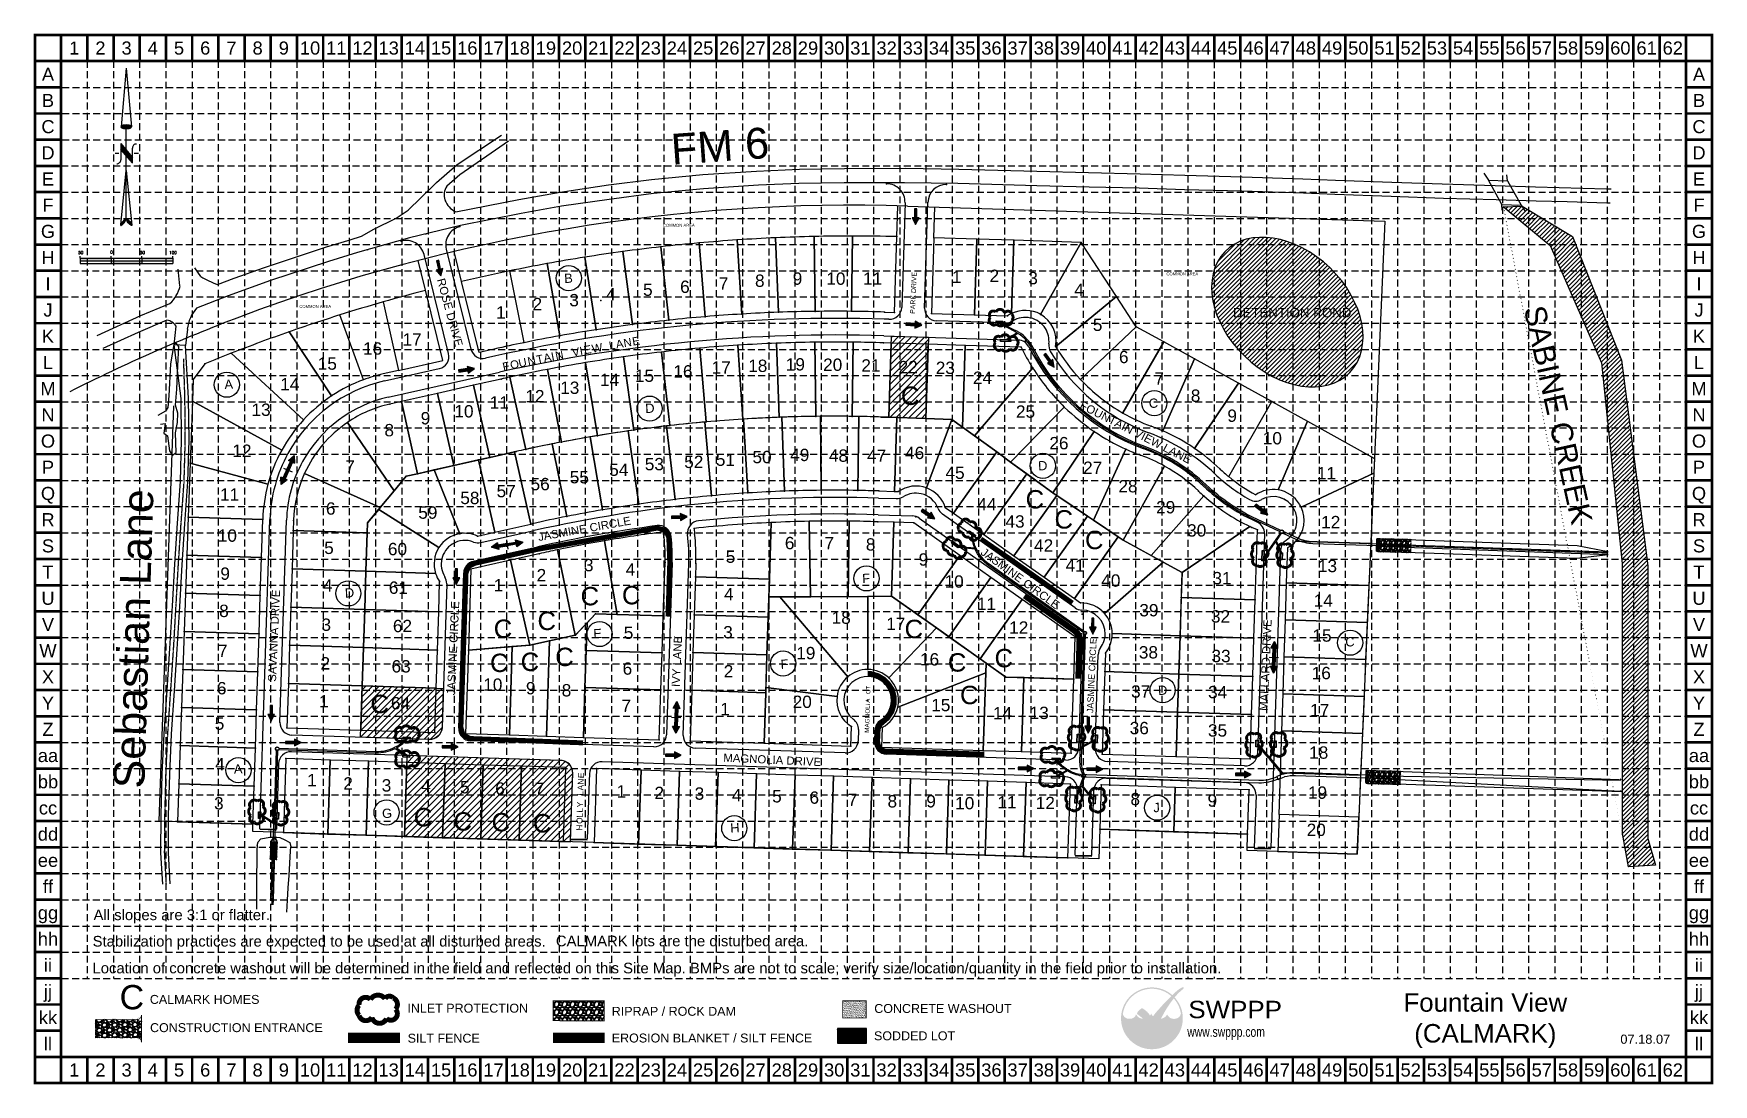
# Model space of a CAD drawing. Header units: inches. Extents: x 9761 to 12485, y 5538 to 7243.
import ezdxf
from ezdxf.enums import TextEntityAlignment as Align

# ---------------------------------------------------------------- set-up
doc = ezdxf.new("R2010")
doc.units = ezdxf.units.IN
doc.header["$MEASUREMENT"] = 0
for name, pattern in [('ACAD_ISO02W100', [15, 12, -3]), ('ASPHALT', [1.785, 1.5, 0.06, 0.02, 0.1, 0.045, 0.06]), ('BARRICADE', [0.23, 0.2, 0.03]), ('CL', [0.74, 0.5, -0.07, 0.1, -0.07]), ('HIDDEN', [0.375, 0.25, -0.125]), ('SLOPE', [2.3, 1, 0.1, 0.2, 1]), ('SOLID_OPEN_END', [200, 100, 100]), ('VALLEY_GUTTER', [1.2301, -0.0001, 0.2, -0.1, 0.01, -0.1, 0.01, -0.1, 0.01, -0.1, 0.3, 0.1, 0.2])]:
    doc.linetypes.add(name, pattern=pattern)
for name, color, linetype in [('1 SODDED LOT', 2, 'Continuous'), ('1-BC', 7, 'Continuous'), ('1-GRADING_TEXT', 7, 'Continuous'), ('1-LOTS', 150, 'Continuous'), ('1-STM', 7, 'Continuous'), ('1-STM_INLETS', 7, 'Continuous'), ('BASE', 7, 'Continuous'), ('blockletters', 7, 'Continuous'), ('BOUNDARY', 7, 'Continuous'), ('calmarklot', 7, 'Continuous'), ('creek', 5, 'Continuous'), ('DRAINAGE ARROWS', 7, 'Continuous'), ('EROSION BLANKET', 84, 'Continuous'), ('EX-IMPROVEMENTS', 7, 'Continuous'), ('grid', 254, 'HIDDEN'), ('INLET PROTECTION', 5, 'Continuous'), ('LEGEND', 7, 'Continuous'), ('LOGO', 7, 'Continuous'), ('NARROW', 7, 'Continuous'), ('PR_STM___LN_B', 7, 'Continuous'), ('streetnames', 7, 'Continuous')]:
    doc.layers.add(name, color=color, linetype=linetype)
doc.styles.add('calmark', font='ARIAL.TTF', dxfattribs={"height": 25})
doc.styles.add('L120', font='simplex.shx', dxfattribs={"height": 4.8})
doc.styles.add("L200'", font='ARIAL.TTF', dxfattribs={"height": 0.001969})
doc.styles.add('LOGO1', font='ROCKEB.TTF', dxfattribs={"height": 25})
doc.styles.get("Standard").update_dxf_attribs({"font": 'ARIAL.TTF', "height": 25})

msp = doc.modelspace()

# ---------------------------------------------------------------- texts
at = {"color": 240}
msp.add_text('C', height=39.4, rotation=359.904, dxfattribs=at).set_placement((9900.1, 5660.2))
at = {"insert": (12115, 5686.3), "char_height": 30, "width": 437.713, "attachment_point": 2}
msp.add_mtext('Fountain View\\P(CALMARK)', dxfattribs=at)
at = {"layer": '1-GRADING_TEXT', "color": 7, "linetype": 'Continuous'}
for s, p in [('6', (10816.9, 6832)), ('7', (10879.6, 6837.1)), ('8', (10938.4, 6841.9)), ('9', (10999.5, 6845.3)), ('10', (11061.8, 6845.2)), ('11', (11121.4, 6845.2)), ('1', (11257.6, 6847.9)), ('2', (11318.7, 6849.8)), ('3', (11381.6, 6846.1)), ('2', (10577.6, 6804)), ('3', (10637.2, 6810.3)), ('4', (10697, 6819.9)), ('5', (10756.8, 6827.3)), ('4', (11456, 6826.8)), ('1', (10518.5, 6790.5)), ('17', (10374.5, 6746.5)), ('5', (11486.2, 6770.4)), ('16', (10310.5, 6731.9)), ('15', (10237, 6707.5)), ('16', (10813.7, 6694.8)), ('17', (10875.8, 6701.2)), ('18', (10935.1, 6703.9)), ('19', (10996.1, 6706.2)), ('20', (11056.6, 6705.6)), ('21', (11118.6, 6704.4)), ('22', (11179, 6701.8)), ('23', (11239.3, 6700.6)), ('6', (11528.6, 6718.2)), ('14', (10176.1, 6673.9)), ('13', (10630.2, 6668.3)), ('14', (10694.6, 6681.1)), ('15', (10751.3, 6687.8)), ('24', (11299.5, 6684.5)), ('7', (11586.1, 6683.1)), ('11', (10515.9, 6644.5)), ('12', (10573.7, 6654.6)), ('8', (11645.1, 6655.4)), ('13', (10129.6, 6632.6)), ('9', (10396.2, 6618.8)), ('10', (10458.6, 6630.1)), ('25', (11369.3, 6629.6)), ('9', (11704.4, 6622.9)), ('8', (10337.4, 6599.5)), ('10', (11769.6, 6586.4)), ('12', (10098.5, 6566.1)), ('50', (10942, 6555.9)), ('49', (11003.2, 6559.3)), ('48', (11065.9, 6558.2)), ('47', (11127.9, 6558.1)), ('46', (11189.5, 6562.6)), ('26', (11423.5, 6578.4)), ('7', (10274, 6540.7)), ('54', (10709.7, 6535.3)), ('53', (10767.4, 6544.4)), ('52', (10831.3, 6548.1)), ('51', (10882.6, 6551.6)), ('45', (11255, 6530.4)), ('27', (11478.2, 6538.5)), ('11', (11857.3, 6529.6)), ('56', (10582.2, 6512)), ('55', (10645.7, 6523.2)), ('28', (11535.5, 6508.6)), ('11', (10078.5, 6495.1)), ('58', (10468.2, 6489.5)), ('57', (10527.1, 6500.7)), ('44', (11306.8, 6479.4)), ('29', (11596.6, 6474.5)), ('6', (10242.5, 6472.4)), ('59', (10400, 6465.8)), ('43', (11352.3, 6451.4)), ('12', (11864.3, 6450.4)), ('10', (10074.9, 6428.5)), ('30', (11646.9, 6436.9)), ('5', (10239.7, 6408.6)), ('60', (10350.8, 6406.7)), ('5', (10890.9, 6394.3)), ('6', (10986.8, 6416.4)), ('7', (11051, 6416.2)), ('8', (11118.1, 6414.2)), ('42', (11398.7, 6412.4)), ('9', (10071.3, 6366.8)), ('3', (10661, 6380.6)), ('4', (10728.7, 6373.7)), ('9', (11203.8, 6389.7)), ('41', (11449.8, 6380.2)), ('13', (11859, 6379.2)), ('4', (10237.9, 6347.8)), ('61', (10352.3, 6344)), ('1', (10514.6, 6347.9)), ('2', (10584.2, 6364.3)), ('10', (11253.5, 6354)), ('40', (11507.7, 6355.6)), ('31', (11687.9, 6359.5)), ('4', (10888.2, 6333.7)), ('11', (11306, 6317.8)), ('14', (11852.2, 6323.2)), ('8', (10069.4, 6306.4)), ('3', (10235.3, 6284)), ('18', (11070.4, 6295.4)), ('17', (11158.9, 6285.5)), ('39', (11569.4, 6307.5)), ('32', (11685.6, 6297.5)), ('62', (10358.9, 6281.9)), ('5', (10725.5, 6270.9)), ('3', (10886.8, 6271.8)), ('12', (11358.3, 6279.4)), ('15', (11850.1, 6266.4)), ('7', (10067.6, 6241.8)), ('19', (11013, 6237.9)), ('38', (11568.6, 6239.2)), ('33', (11686.4, 6233.2)), ('2', (10233.8, 6221.3)), ('63', (10356.7, 6216.5)), ('6', (10723.7, 6212.9)), ('2', (10887.6, 6208.4)), ('16', (11213.7, 6227.8)), ('16', (11848.9, 6205.5)), ('6', (10065.7, 6181)), ('10', (10505.4, 6186.8)), ('9', (10566.9, 6181)), ('8', (10624.9, 6177.6)), ('37', (11556, 6175.6)), ('34', (11680.9, 6174.6)), ('1', (10231.5, 6159.7)), ('64', (10355.7, 6156.7)), ('7', (10721.8, 6152.3)), ('1', (10882, 6147.2)), ('20', (11007.2, 6158.9)), ('15', (11231.9, 6153.7)), ('5', (10062.2, 6123.6)), ('14', (11332, 6140.4)), ('13', (11391.5, 6141)), ('17', (11846.4, 6145.5)), ('36', (11553.8, 6116.3)), ('35', (11680.7, 6112.5)), ('18', (11844.8, 6076.6)), ('4', (10062.9, 6057.9)), ('1', (10212.1, 6031.9)), ('2', (10270.7, 6026.6)), ('3', (10333, 6023.4)), ('4', (10397, 6022.8)), ('5', (10460, 6020.4)), ('6', (10517.1, 6018.3)), ('7', (10581.2, 6017.9)), ('1', (10713.9, 6013.7)), ('2', (10775.3, 6011.2)), ('19', (11842.8, 6011.6)), ('3', (10061.1, 5994.4)), ('3', (10840.5, 6010.1)), ('4', (10900.9, 6007.4)), ('5', (10966.1, 6005.7)), ('6', (11026.7, 6003.6)), ('7', (11088.8, 5999.7)), ('8', (11153.3, 5997.5)), ('9', (11216.2, 5997.6)), ('10', (11270.7, 5994.5)), ('11', (11339.4, 5995.9)), ('12', (11401.4, 5994.8)), ('8', (11547.2, 6001.2)), ('9', (11672.3, 5998.8)), ('20', (11840.8, 5951.3))]:
    msp.add_text(s, height=20, dxfattribs=at).set_placement(p, align=Align.MIDDLE_CENTER)
at = {"layer": '1-GRADING_TEXT', "linetype": 'Continuous'}
msp.add_text('SABINE CREEK', height=35, rotation=282.4834, dxfattribs=at).set_placement((12194.2, 6800.6), align=Align.MIDDLE_LEFT)
at = {"layer": 'BASE'}
for s, height, p in [('1', 21.2, (9826.5, 7219.2)), ('2', 21.2, (9869, 7219.2)), ('3', 21.2, (9911.5, 7219.2)), ('4', 21.2, (9954, 7219.2)), ('5', 21.2, (9996.5, 7219.2)), ('6', 21.2, (10039, 7219.2)), ('7', 21.2, (10081.5, 7219.2)), ('8', 21.2, (10124, 7219.2)), ('9', 21.2, (10166.5, 7219.2)), ('10', 21.25, (10209, 7219.2)), ('11', 21.25, (10251.5, 7219.2)), ('12', 21.25, (10294, 7219.2)), ('13', 21.25, (10336.5, 7219.2)), ('14', 21.25, (10379, 7219.2)), ('15', 21.25, (10421.5, 7219.2)), ('16', 21.25, (10464, 7219.2)), ('17', 21.25, (10506.5, 7219.2)), ('18', 21.25, (10549, 7219.2)), ('19', 21.25, (10591.5, 7219.2)), ('20', 21.25, (10634, 7219.2)), ('21', 21.25, (10676.5, 7219.2)), ('22', 21.25, (10719, 7219.2)), ('23', 21.25, (10761.5, 7219.2)), ('24', 21.25, (10804, 7219.2)), ('25', 21.25, (10846.5, 7219.2)), ('26', 21.25, (10889, 7219.2)), ('27', 21.25, (10931.5, 7219.2)), ('28', 21.25, (10974, 7219.2)), ('29', 21.25, (11016.5, 7219.2)), ('30', 21.25, (11059, 7219.2)), ('31', 21.25, (11101.5, 7219.2)), ('32', 21.25, (11144, 7219.2)), ('33', 21.25, (11186.5, 7219.2)), ('34', 21.25, (11229, 7219.2)), ('35', 21.25, (11271.5, 7219.2)), ('36', 21.25, (11314, 7219.2)), ('37', 21.25, (11356.5, 7219.2)), ('38', 21.25, (11399, 7219.2)), ('39', 21.25, (11441.5, 7219.2)), ('40', 21.25, (11484, 7219.2)), ('41', 21.25, (11526.5, 7219.2)), ('42', 21.25, (11569, 7219.2)), ('43', 21.25, (11611.5, 7219.2)), ('44', 21.25, (11654, 7219.2)), ('45', 21.25, (11696.5, 7219.2)), ('46', 21.25, (11739, 7219.2)), ('47', 21.25, (11781.5, 7219.2)), ('48', 21.25, (11824, 7219.2)), ('49', 21.25, (11866.5, 7219.2)), ('50', 21.25, (11909, 7219.2)), ('51', 21.25, (11951.5, 7219.2)), ('52', 21.25, (11994, 7219.2)), ('53', 21.25, (12036.5, 7219.2)), ('54', 21.25, (12079, 7219.2)), ('55', 21.25, (12121.5, 7219.2)), ('56', 21.25, (12164, 7219.2)), ('57', 21.25, (12206.5, 7219.2)), ('58', 21.25, (12249, 7219.2)), ('59', 21.25, (12291.5, 7219.2)), ('60', 21.25, (12334, 7219.2)), ('61', 21.25, (12376.5, 7219.2)), ('62', 21.25, (12419, 7219.2)), ('A', 21.2, (9784, 7176.7)), ('A', 21.2, (12461.5, 7176.7)), ('B', 21.2, (9784, 7134.2)), ('B', 21.2, (12461.5, 7134.2)), ('C', 21.2, (9784, 7091.7)), ('C', 21.2, (12461.5, 7091.7)), ('D', 21.2, (9784, 7049.2)), ('D', 21.2, (12461.5, 7049.2)), ('E', 21.2, (9784, 7006.8)), ('E', 21.2, (12461.5, 7006.8)), ('F', 21.2, (9784, 6964.3)), ('F', 21.2, (12461.5, 6964.3)), ('G', 21.2, (9784, 6921.8)), ('G', 21.2, (12461.5, 6921.8)), ('H', 21.2, (9784, 6879.3)), ('H', 21.2, (12461.5, 6879.3)), ('I', 21.2, (9784, 6836.8)), ('I', 21.2, (12461.5, 6836.8)), ('J', 21.2, (9784, 6794.3)), ('J', 21.2, (12461.5, 6794.3)), ('K', 21.2, (9784, 6751.8)), ('K', 21.2, (12461.5, 6751.8)), ('L', 21.2, (9784, 6709.3)), ('L', 21.2, (12461.5, 6709.3)), ('M', 21.2, (9784, 6666.8)), ('M', 21.2, (12461.5, 6666.8)), ('N', 21.2, (9784, 6624.3)), ('N', 21.2, (12461.5, 6624.3)), ('O', 21.2, (9784, 6581.8)), ('O', 21.2, (12461.5, 6581.8)), ('P', 21.2, (9784, 6539.3)), ('P', 21.2, (12461.5, 6539.3)), ('Q', 21.2, (9784, 6496.8)), ('Q', 21.2, (12461.5, 6496.8)), ('R', 21.2, (9784, 6454.3)), ('R', 21.2, (12461.5, 6454.3)), ('S', 21.2, (9784, 6411.8)), ('S', 21.2, (12461.5, 6411.8)), ('T', 21.2, (9784, 6369.3)), ('T', 21.2, (12461.5, 6369.3)), ('U', 21.2, (9784, 6326.8)), ('U', 21.2, (12461.5, 6326.8)), ('V', 21.2, (9784, 6284.3)), ('V', 21.2, (12461.5, 6284.3)), ('W', 21.2, (9784, 6241.8)), ('W', 21.2, (12461.5, 6241.8)), ('X', 21.2, (9784, 6199.3)), ('X', 21.2, (12461.5, 6199.3)), ('Y', 21.2, (9784, 6156.8)), ('Y', 21.2, (12461.5, 6156.8)), ('Z', 21.2, (9784, 6114.3)), ('Z', 21.2, (12461.5, 6114.3)), ('aa', 21.25, (9784, 6071.8)), ('aa', 21.25, (12461.5, 6071.8)), ('bb', 21.25, (9784, 6029.3)), ('bb', 21.25, (12461.5, 6029.3)), ('cc', 21.25, (9784, 5986.8)), ('cc', 21.25, (12461.5, 5986.8)), ('dd', 21.25, (9784, 5944.3)), ('dd', 21.25, (12461.5, 5944.3)), ('ee', 21.25, (9784, 5901.8)), ('ee', 21.25, (12461.5, 5901.8)), ('ff', 21.25, (9784, 5859.3)), ('ff', 21.25, (12461.5, 5859.3)), ('gg', 21.25, (9784, 5816.8)), ('gg', 21.25, (12461.5, 5816.8)), ('hh', 21.25, (9784, 5774.3)), ('hh', 21.25, (12461.5, 5774.3)), ('ii', 21.25, (9784, 5731.8)), ('ii', 21.25, (12461.5, 5731.8)), ('jj', 21.25, (9784, 5689.3)), ('jj', 21.25, (12461.5, 5689.3)), ('kk', 21.25, (9784, 5646.8)), ('kk', 21.25, (12461.5, 5646.8)), ('ll', 21.25, (9784, 5604.3)), ('ll', 21.25, (12461.5, 5604.3)), ('1', 21.2, (9826.5, 5561.8)), ('2', 21.2, (9869, 5561.8)), ('3', 21.2, (9911.5, 5561.8)), ('4', 21.2, (9954, 5561.8)), ('5', 21.2, (9996.5, 5561.8)), ('6', 21.2, (10039, 5561.8)), ('7', 21.2, (10081.5, 5561.8)), ('8', 21.2, (10124, 5561.8)), ('9', 21.2, (10166.5, 5561.8)), ('10', 21.25, (10209, 5561.8)), ('11', 21.25, (10251.5, 5561.8)), ('12', 21.25, (10294, 5561.8)), ('13', 21.25, (10336.5, 5561.8)), ('14', 21.25, (10379, 5561.8)), ('15', 21.25, (10421.5, 5561.8)), ('16', 21.25, (10464, 5561.8)), ('17', 21.25, (10506.5, 5561.8)), ('18', 21.25, (10549, 5561.8)), ('19', 21.25, (10591.5, 5561.8)), ('20', 21.25, (10634, 5561.8)), ('21', 21.25, (10676.5, 5561.8)), ('22', 21.25, (10719, 5561.8)), ('23', 21.25, (10761.5, 5561.8)), ('24', 21.25, (10804, 5561.8)), ('25', 21.25, (10846.5, 5561.8)), ('26', 21.25, (10889, 5561.8)), ('27', 21.25, (10931.5, 5561.8)), ('28', 21.25, (10974, 5561.8)), ('29', 21.25, (11016.5, 5561.8)), ('30', 21.25, (11059, 5561.8)), ('31', 21.25, (11101.5, 5561.8)), ('32', 21.25, (11144, 5561.8)), ('33', 21.25, (11186.5, 5561.8)), ('34', 21.25, (11229, 5561.8)), ('35', 21.25, (11271.5, 5561.8)), ('36', 21.25, (11314, 5561.8)), ('37', 21.25, (11356.5, 5561.8)), ('38', 21.25, (11399, 5561.8)), ('39', 21.25, (11441.5, 5561.8)), ('40', 21.25, (11484, 5561.8)), ('41', 21.25, (11526.5, 5561.8)), ('42', 21.25, (11569, 5561.8)), ('43', 21.25, (11611.5, 5561.8)), ('44', 21.25, (11654, 5561.8)), ('45', 21.25, (11696.5, 5561.8)), ('46', 21.25, (11739, 5561.8)), ('47', 21.25, (11781.5, 5561.8)), ('48', 21.25, (11824, 5561.8)), ('49', 21.25, (11866.5, 5561.8)), ('50', 21.25, (11909, 5561.8)), ('51', 21.25, (11951.5, 5561.8)), ('52', 21.25, (11994, 5561.8)), ('53', 21.25, (12036.5, 5561.8)), ('54', 21.25, (12079, 5561.8)), ('55', 21.25, (12121.5, 5561.8)), ('56', 21.25, (12164, 5561.8)), ('57', 21.25, (12206.5, 5561.8)), ('58', 21.25, (12249, 5561.8)), ('59', 21.25, (12291.5, 5561.8)), ('60', 21.25, (12334, 5561.8)), ('61', 21.25, (12376.5, 5561.8)), ('62', 21.25, (12419, 5561.8))]:
    msp.add_text(s, height=height, dxfattribs=at).set_placement(p, align=Align.MIDDLE_CENTER)
at = {"layer": 'BASE', "color": 7, "style": "L200'"}
for s, height, p in [('All slopes are 3:1 or flatter.', 17.235, (9857.9, 5804.8)), ('Stabilization practices are expected to be used at all disturbed areas.', 17.235, (9856.4, 5762)), ('CALMARK lots are the disturbed area.', 17.235, (10607.7, 5762.4)), ('Location of concrete washout will be determined in the field and reflected on this Site Map. BMPs are not to scale; verify size/location/quantity in the field prior to installation.', 17.2353, (9856.2, 5718.5))]:
    msp.add_text(s, height=height, dxfattribs=at).set_placement(p)
at = {"layer": 'BASE'}
msp.add_text('07.18.07', height=14.87, dxfattribs=at).set_placement((12374.4, 5604.3), align=Align.CENTER)
at = {"layer": 'blockletters', "color": 7, "linetype": 'Continuous'}
for s, p in [('B', (10628.1, 6845.9)), ('A', (10077.1, 6673.8)), ('C', (11576.8, 6643.2)), ('D', (10760.1, 6635)), ('D', (11397.2, 6541.9)), ('F', (11110.8, 6359.1)), ('D', (10273, 6335.7)), ('E', (10675.4, 6269.6)), ('C', (11895.4, 6256.2)), ('F', (10978.5, 6220)), ('D', (11591.7, 6177.7)), ('A', (10092.3, 6050.1)), ('J', (11581.8, 5987.5)), ('G', (10333.9, 5978.1)), ('H', (10898, 5954.4))]:
    msp.add_text(s, height=15, rotation=3, dxfattribs=at).set_placement(p, align=Align.MIDDLE_CENTER)
at = {"layer": 'calmarklot', "color": 240, "style": 'calmark'}
for p in [(11167.1, 6640.4), (11369.4, 6472.5), (11416.3, 6439.9), (11465.7, 6406.5), (10647.7, 6315.4), (10714.8, 6317), (10577.8, 6275.3), (10506.8, 6262.5), (11173.1, 6262.2), (10550.5, 6208.9), (10606.6, 6216.9), (11319, 6214.9), (10500.8, 6207.2), (11243.3, 6207.9), (11263, 6155.1), (10306.9, 6140.6), (10377.2, 5956.9), (10441.6, 5950), (10503.3, 5948.8), (10570.4, 5947.1)]:
    msp.add_text('C', height=29.8, rotation=359.904, dxfattribs=at).set_placement(p)
at = {"layer": 'LEGEND', "style": "L200'"}
for s, height, p in [('CALMARK HOMES', 14.492, (9949.2, 5669)), ('INLET PROTECTION', 14.492, (10366.9, 5654.8)), ('CONCRETE WASHOUT', 14.492, (11124, 5654.3)), ('RIPRAP / ROCK DAM', 14.492, (10698.3, 5649.7)), ('CONSTRUCTION ENTRANCE', 14.492, (9949.5, 5623.2)), ('SILT FENCE', 14.49, (10367.3, 5606.1)), ('EROSION BLANKET / SILT FENCE', 14.492, (10698.3, 5606.4)), ('SODDED LOT', 14.49, (11123.6, 5610))]:
    msp.add_text(s, height=height, dxfattribs=at).set_placement(p)
at = {"layer": 'streetnames', "color": 7, "linetype": 'Continuous'}
for s, height, rotation, p in [('FM 6', 50, 4.0887, (10794.4, 7054.7)), ('ROSE DRIVE', 13.19, 285.1434, (10421.1, 6845.4)), ('PARK DRIVE', 8.03, 87.3812, (11185.8, 6788.2)), ('V', 13.2, 10.8489, (10633.9, 6725.2)), ('I', 13.2, 10.6944, (10646.2, 6727.6)), ('E', 13.2, 10.6429, (10653, 6728.9)), ('W', 13.2, 10.437, (10666, 6731.3)), ('L', 13.2, 10.0806, (10693.8, 6736.4)), ('A', 13.2, 9.9499, (10704.9, 6738.3)), ('N', 13.2, 9.7836, (10717.3, 6740.5)), ('E', 13.2, 9.5895, (10731.5, 6743)), ('F', 13.2, 12.3023, (10521.3, 6702)), ('O', 13.2, 12.1439, (10533.6, 6704.6)), ('U', 13.2, 11.9617, (10547.1, 6707.6)), ('N', 13.2, 11.7637, (10561.8, 6710.7)), ('T', 13.2, 11.5855, (10576, 6713.6)), ('A', 13.2, 11.4508, (10587.7, 6716)), ('I', 13.2, 11.2885, (10600, 6718.5)), ('N', 13.2, 11.237, (10606.8, 6719.9)), ('FOUNTAIN VIEW LANE', 13.192, 332.9505, (11458.9, 6641.4)), ('Sebastian Lane', 50, 88.2283, (9915.1, 6018.6)), ('JASMINE CIRCLE', 13.192, 10.215, (10578.8, 6426)), ('JASMINE CIRCLE', 13.192, 323.6825, (11299.3, 6404.2)), ('SAVANNA DRIVE', 13.192, 87.3812, (10147.1, 6191.5)), ('JASMINE CIRCLE', 13.192, 87.3812, (10437.5, 6169.7)), ('MALLARD DRIVE', 13.192, 87.3812, (11755.2, 6144.3)), ('IVY LANE', 13.19, 87.3812, (10802, 6183)), ('JASMINE CIRCLE', 10.537, 87.3812, (11473.8, 6140.6)), ('T', 7.2, 88.1475, (11114.2, 6178.6)), ('A', 7.2, 88.1475, (11113.5, 6157.4)), ('C', 7.2, 88.1475, (11113.9, 6171.4)), ('G', 7.2, 88.1475, (11112.4, 6124.1)), ('N', 7.2, 88.1475, (11112.7, 6132)), ('O', 7.2, 88.1475, (11112.9, 6139.9)), ('L', 7.2, 88.1475, (11113.2, 6147.4)), ('I', 7.2, 88.1475, (11113.4, 6153.6)), ('M', 7.2, 88.1475, (11111.9, 6108.7)), ('A', 7.2, 88.1475, (11112.2, 6117.3)), ('MAGNOLIA DRIVE', 13.192, 357.3812, (10879.3, 6068.5)), ('A', 9.67, 88.1475, (10647.6, 6015.2)), ('N', 9.67, 88.1475, (10647.9, 6024.4)), ('E', 9.67, 88.1475, (10648.2, 6035)), ('Y', 9.67, 88.1475, (10646.7, 5987.6)), ('L', 9.67, 88.1475, (10647.3, 6006.9)), ('O', 9.67, 88.1475, (10645.8, 5960.9)), ('L', 9.67, 88.1475, (10646.1, 5971)), ('L', 9.67, 88.1475, (10646.4, 5979.3)), ('H', 9.67, 88.1475, (10645.5, 5949.9))]:
    msp.add_text(s, height=height, rotation=rotation, dxfattribs=at).set_placement(p, align=Align.MIDDLE_LEFT)
for s, height, p in [('COMMON AREA', 4.8, (10807.1, 6931.7)), ('COMMON AREA', 4.8, (11623.6, 6852.9)), ('COMMON AREA', 4.8, (10217.4, 6800.1)), ('DETENTION POND', 15.36, (11801.8, 6790.1))]:
    msp.add_text(s, height=height, dxfattribs=at).set_placement(p, align=Align.MIDDLE_CENTER)

# ---------------------------------------------------------------- blocks, each defined once
blk = doc.blocks.new('North Arrow')
at = {"layer": 'NARROW'}
for p, q in [((0, 0), (22.36, 2)), ((0, 0), (22.33, -2.02)), ((28.77, -2.09), (34.02, 2.32)), ((36.18, 2.33), (30.46, 2.33)), ((36.16, 2.32), (31.04, -2.09)), ((32.43, 3.06), (32.43, 4.63)), ((39.1, 0.01), (59.96, 2.11)), ((31.2, -0.05), (21.66, -0.05)), ((21.66, -0.05), (21.66, -0.05)), ((28.77, -2.09), (34.95, -2.09)), ((32.43, -4.26), (32.43, -2.8)), ((57.45, -0.05), (33.41, -0.05)), ((59.83, -2.14), (39.04, -0.01)), ((57.69, -0.03), (57.77, -0.01)), ((57.77, -0.05), (57.69, -0.03))]:
    blk.add_line(p, q, dxfattribs=at)
blk.add_lwpolyline([(22.36, -2.03), (22.59, -1.93, 0.091577), (22.87, -1.44, 0.048306), (23.03, -0.75), (23.07, -0.01), (23.01, 0.82, 0.048306), (22.87, 1.42, 0.091577), (22.59, 1.91), (22.36, 2.01), (22.14, 1.91, 0.091577), (21.86, 1.42, 0.048306), (21.72, 0.82), (21.66, -0.01), (21.72, -0.83, 0.048306), (21.86, -1.44, 0.091577), (22.14, -1.93)], format="xyb", close=True, dxfattribs=at)
for points in [[(57.46, -0.03), (57.44, 0.08, -0.066818), (57.67, 0.47, -0.03073), (58.01, 0.84), (58.52, 1.29), (59.07, 1.7, -0.03073), (59.5, 1.95, -0.066818), (59.93, 2.1), (60.04, 2.06)], [(60.04, 2.06), (60.05, 1.95, -0.066818), (59.82, 1.56, -0.03073), (59.43, 1.14), (58.97, 0.74), (58.42, 0.33, -0.03073), (57.99, 0.08, -0.036692), (57.76, -0.02)], [(57.46, -0.04), (57.44, -0.15, 0.066818), (57.67, -0.54, 0.03073), (58.01, -0.9), (58.52, -1.36), (59.07, -1.77, 0.03073), (59.5, -2.02, 0.066818), (59.93, -2.17), (60.04, -2.13)], [(60.04, -2.13), (60.05, -2.01, 0.066818), (59.82, -1.63, 0.03073), (59.43, -1.2), (58.97, -0.8), (58.42, -0.4, 0.03073), (57.99, -0.15, 0.036692), (57.76, -0.05)]]:
    blk.add_lwpolyline(points, format="xyb", dxfattribs=at)
for centre, start, end in [((30.46, 3.86), 178.8769, 270), ((34.95, -3.62), 358.8769, 90)]:
    blk.add_arc(centre, 1.53, start, end, dxfattribs=at)
for points in [[(23.03, -0.76), (21.67, -0.05), (23.07, -0.05), (21.72, 0.82)], [(23.07, -0.05), (21.72, 0.82), (23.02, 0.75), (21.85, 1.42)], [(23.02, 0.75), (21.85, 1.42), (22.87, 1.44), (22.14, 1.91)], [(22.87, 1.44), (22.14, 1.91), (22.59, 1.91), (22.36, 2)], [(31.05, -2.09), (36.15, 2.36), (28.75, -2.06), (34.01, 2.36)], [(57.44, 0.08), (57.7, -0.01), (57.5, 0.21), (57.77, -0.01)], [(57.45, -0.04), (57.69, -0.02), (57.44, 0.08), (57.7, -0.01)], [(57.5, 0.21), (57.77, -0.01), (57.6, 0.39), (57.94, 0.06)], [(57.6, 0.39), (57.94, 0.06), (57.68, 0.5), (58.07, 0.13)], [(57.68, 0.5), (58.07, 0.13), (57.84, 0.66), (58.29, 0.26)], [(57.84, 0.66), (58.29, 0.26), (58.03, 0.86), (58.52, 0.41)], [(58.03, 0.86), (58.52, 0.41), (58.26, 1.07), (58.73, 0.57)], [(58.26, 1.07), (58.73, 0.57), (58.52, 1.3), (59.05, 0.81)], [(58.52, 1.3), (59.05, 0.81), (58.7, 1.42), (59.26, 0.99)], [(59.26, 1), (58.69, 1.42), (59.45, 1.15), (59, 1.65)], [(59.45, 1.15), (59, 1.65), (59.62, 1.34), (59.28, 1.82)], [(59.62, 1.34), (59.28, 1.82), (59.81, 1.55), (59.49, 1.95)], [(59.81, 1.55), (59.49, 1.95), (59.93, 1.73), (59.69, 2.04)], [(59.93, 1.73), (59.69, 2.04), (60.05, 1.94), (59.93, 2.1)], [(60.05, 1.94), (59.93, 2.1), (60.04, 2.06)], [(22.87, -1.44), (21.72, -0.87), (23.03, -0.76), (21.67, -0.05)], [(22.58, -1.93), (21.86, -1.45), (22.87, -1.44), (21.72, -0.87)], [(22.36, -2.01), (22.14, -1.93), (22.58, -1.93), (21.86, -1.45)], [(57.44, -0.14), (57.69, -0.02), (57.45, -0.04), (57.69, -0.02)], [(57.46, -0.19), (57.7, -0.03), (57.44, -0.14), (57.69, -0.02)], [(57.53, -0.33), (57.76, -0.05), (57.46, -0.19), (57.7, -0.03)], [(57.63, -0.48), (57.9, -0.1), (57.53, -0.33), (57.76, -0.05)], [(57.78, -0.66), (58.09, -0.2), (57.63, -0.48), (57.9, -0.1)], [(57.97, -0.87), (58.34, -0.35), (57.78, -0.66), (58.09, -0.2)], [(58.24, -1.11), (58.61, -0.54), (57.97, -0.87), (58.34, -0.35)], [(58.61, -1.43), (58.93, -0.77), (58.24, -1.11), (58.61, -0.54)], [(58.91, -1.64), (59.2, -1), (58.61, -1.43), (58.93, -0.77)], [(59.12, -1.79), (59.57, -1.36), (58.92, -1.65), (59.2, -1.01)], [(59.35, -1.93), (59.81, -1.62), (59.12, -1.79), (59.57, -1.36)], [(59.54, -1.32), (59.41, -1.18), (59.21, -1.01)], [(59.58, -2.05), (59.93, -1.79), (59.35, -1.93), (59.81, -1.62)], [(59.78, -2.13), (60.05, -2.01), (59.58, -2.05), (59.93, -1.79)], [(59.92, -2.17), (60.04, -2.13), (59.78, -2.13), (60.05, -2.01)]]:
    blk.add_solid(points, dxfattribs=at)
blk = doc.blocks.new('arrow')
blk.add_lwpolyline([(-67, -25.4), (-59.3, -25.4), (-59.6, -56.1), (-51.9, -56.2), (-51.6, -25.5), (-44, -25.5), (-55.3, -2.4), (-67, -25.4)], close=True)
at = {"color": 254}
for points in [[(-44, -25.5), (-67, -25.4), (-55.3, -2.4), (-67, -25.4)], [(-59.6, -56.1), (-51.9, -56.2), (-59.3, -25.4), (-51.6, -25.5)]]:
    blk.add_solid(points, dxfattribs=at)
blk = doc.blocks.new('2arrows')
at = {"color": 254}
for p, q in [((25.6, 3), (0, 0)), ((17.7, -18.7), (0, 0)), ((23, -4.3), (25.6, 3)), ((20.3, -11.5), (17.7, -18.7)), ((49.2, -22), (20.3, -11.5)), ((23, -4.3), (51.8, -14.8)), ((51.8, -14.8), (49.2, -22)), ((51.8, -14.8), (49.2, -22)), ((49.2, -22), (78.1, -32.5)), ((80.7, -25.2), (51.8, -14.8)), ((78.1, -32.5), (75.5, -39.7)), ((75.5, -39.7), (101.1, -36.7)), ((80.7, -25.2), (83.3, -18)), ((83.3, -18), (101.1, -36.7))]:
    blk.add_line(p, q, dxfattribs=at)
at = {"color": 7}
blk.add_line((45, -33.4), (55.8, -3.7), dxfattribs=at)
blk.add_lwpolyline([(20.3, -11.5), (17.7, -18.7), (0, 0), (25.6, 3), (23, -4.3), (80.7, -25.2), (83.3, -18), (101.1, -36.7), (75.5, -39.7), (78.1, -32.5), (20.3, -11.5)], close=True)
at = {"color": 254}
for points in [[(25.6, 3), (17.7, -18.7), (0, 0), (17.7, -18.7)], [(49.2, -22), (51.8, -14.8), (20.3, -11.5), (23, -4.3)], [(49.2, -22), (51.8, -14.8), (78.1, -32.5), (80.7, -25.2)], [(83.3, -18), (75.5, -39.7), (101.1, -36.7), (75.5, -39.7)]]:
    blk.add_solid(points, dxfattribs=at)
blk = doc.blocks.new('scale')
h = blk.add_hatch(color=7)
h.paths.add_polyline_path([(0, -7.5), (0, -3), (-50, -3), (-50, -7.5)])
h.paths.add_polyline_path([(0, -7.5), (0, -12), (50, -12), (50, -7.5)])
h.paths.add_polyline_path([(50, -3), (50, -7.5), (100, -7.5), (100, -3)])
at = {"color": 7}
for p, q in [((-50, -3), (-50, 0)), ((0, -3), (0, 0)), ((50, -3), (50, 0)), ((100, -3), (100, 0)), ((-50, -3), (0, -3)), ((-50, -3), (-50, -12)), ((-50, -7.5), (100, -7.5)), ((-50, -12), (0, -12)), ((0, -3), (100, -3)), ((0, -3), (0, -12)), ((0, -12), (100, -12)), ((50, -3), (50, -12)), ((100, -3), (100, -12))]:
    blk.add_line(p, q, dxfattribs=at)
at = {"color": 7, "style": 'L120'}
for s, p in [('50', (-53.4, 3.6)), ('0', (-1.4, 4.3)), ('50', (46.6, 3.6)), ('100', (94, 3.6))]:
    blk.add_text(s, height=4.8, dxfattribs=at).set_placement(p)
blk = doc.blocks.new('A$C65C11879')
at = {"layer": 'LEGEND', "linetype": 'ACAD_ISO02W100'}
h = blk.add_hatch(dxfattribs=at)
h.set_pattern_fill('GRAVEL', color=240, scale=8.741549, style=0)
h.set_pattern_definition([(228.0128, (-621.44335, -440.824), (-69.9323745, -78.6739504), [1.17605, -116.42946]), (184.9697, (-622.2301, -441.69815), (104.89859408, 8.74147275), [2.018144, -199.79618]), (132.5104, (-624.24064, -441.873), (87.41540627, -96.15711197), [1.42302, -140.87908]), (267.2737, (-627.64985, -444.05837), (8.74151393, 174.8309774), [1.837806, -181.94273]), (292.8337, (-627.73726, -445.8941), (-43.7078303, 104.89855353), [1.802114, -178.40953]), (357.2737, (-627.03794, -447.555), (-174.8309774, 8.74151393), [1.837806, -181.94273]), (37.6942, (-625.2022, -447.6424), (-113.64019785, -87.41540354), [2.430404, -240.60981]), (72.2553, (-623.27907, -446.15634), (61.19093527, 192.31403936), [2.29455, -227.16069]), (121.4296, (-622.57975, -443.97096), (-69.9324619, 113.64009025), [1.84403, -182.55914]), (175.2364, (-623.5413, -442.3975), (96.1570444, -8.7414747), [2.105245, -103.156945]), (222.3974, (-625.6393, -442.22265), (-104.89864915, -96.15696694), [2.72254, -269.53145]), (138.8141, (-618.9957, -444.1458), (-61.19086695, 52.449269), [0.929235, -91.994695]), (171.4692, (-619.69504, -443.5339), (113.64011864, -17.48316663), [1.767865, -175.019014]), (225, (-621.4433, -443.2716), (-1e-15, -8.74155), [1.23624, -11.12617]), (203.1986, (-622.0553, -442.2226), (43.7077414, 17.483109), [0.66574, -65.90791]), (291.8014, (-622.6672, -442.4849), (-8.741548, 26.2246486), [0.94149, -46.13319]), (30.9638, (-622.3175, -443.359), (26.224629, 17.4831192), [1.52915, -49.4424]), (161.5651, (-621.0063, -442.5723), (17.483101, -8.741535), [1.10573, -26.53748]), (16.3895, (-627.73726, -442.4849), (87.41550663, 26.2245825), [1.549, -153.351635]), (70.3462, (-626.2512, -442.0478), (-34.9661534, -96.1570548), [1.29953, -128.65294]), (293.1986, (-621.0063, -440.824), (-17.483109, 43.7077414), [1.33147, -65.24218]), (343.6105, (-620.4818, -442.0478), (-87.41550663, 26.2245825), [1.549, -153.351635]), (339.444, (-627.7373, -447.9047), (-43.7077598, 17.4830625), [1.49376, -73.19407]), (294.7751, (-626.3386, -448.42915), (-43.70767543, 96.15706606), [1.2516, -123.90833]), (66.8014, (-620.9189, -449.5655), (17.483109, 43.7077414), [1.33147, -65.24218]), (17.354, (-620.39436, -448.34173), (-113.6401513, -34.9661469), [1.465355, -145.06971]), (69.444, (-625.2022, -449.5655), (-17.4830625, -43.7077598), [0.74688, -73.94095]), (101.3099, (-621.4433, -449.5655), (-8.741528, 34.9662015), [0.44573, -44.12759]), (165.9638, (-621.5308, -449.1285), (26.224651, -8.741532), [1.80211, -34.24021]), (186.009, (-623.27907, -448.6914), (87.41548523, 8.74154277), [1.67007, -165.33698]), (303.6901, (-622.3175, -444.1458), (-8.7415604, 17.4830936), [1.26072, -30.25738]), (353.1572, (-621.61818, -445.19477), (148.60632305, -17.4831674), [2.20107, -217.90551]), (60.9454, (-619.4328, -445.457), (-34.9661952, -61.19084455), [0.899995, -89.09976]), (90, (-618.996, -444.67), (-8.74155, 8.74155), [0.52449, -8.21706]), (120.2564, (-623.4539, -448.42915), (34.96615027, -61.19086266), [1.21441, -120.227065]), (48.0128, (-624.0658, -447.38016), (69.9323745, 78.6739504), [2.35211, -115.2534]), (0, (-622.492, -445.632), (8.74155, 8.74155), [2.2728, -6.46875]), (325.3048, (-620.21953, -445.63185), (-87.41543723, 61.19091645), [1.38216, -136.83386]), (254.0546, (-619.0831, -446.4186), (-8.7415478, -34.966196), [1.27279, -62.36665]), (207.646, (-619.4328, -447.6424), (-166.08938943, -87.41555484), [2.072315, -205.15955]), (175.4261, (-621.26852, -448.60398), (-113.64013851, 8.7415033), [2.19237, -217.04456])])
h.paths.add_polyline_path([(0.5, 0.6), (56.2, 0.5), (56.2, 22.4), (0.5, 22.3)])
at = {"layer": 'LEGEND', "color": 240, "const_width": 1.09}
blk.add_lwpolyline([(0.5, 0.6), (56.2, 0.5), (56.2, 22.4), (0.5, 22.3)], close=True, dxfattribs=at)
blk = doc.blocks.new('new logo')
at = {"layer": 'LOGO'}
h = blk.add_hatch(color=170, dxfattribs=at)
h.paths.add_polyline_path([(67.4, 44.1), (66.8, 44.7), (66.3, 45.2), (66, 45.8), (65.5, 46.4), (65.1, 47.2), (64.7, 47.9), (64.4, 48.5), (64.2, 49), (63.9, 49.6), (63.7, 50.1), (63.3, 51), (62.9, 52), (62.6, 52.8), (62.4, 53.3), (62.2, 53.7), (62.1, 54.2), (61.9, 54.7), (61.7, 55.2), (61.5, 55.7), (61.3, 56.3), (61, 56.8), (60.8, 57.4), (60.5, 57.9), (60.2, 58.5), (60, 59.1), (59.7, 59.6), (59.3, 60.2), (59, 60.8), (58.7, 61.3), (58.3, 61.9), (58, 62.4), (57.6, 62.9), (57.3, 63.4), (56.9, 63.9), (56.6, 64.3), (56.3, 64.7), (55.9, 65.1), (55.6, 65.5), (55.2, 65.9), (54.9, 66.2), (54, 66.2), (52.9, 66.3), (52, 66.5), (51.5, 66.6), (50.9, 66.8), (50.3, 67), (49.4, 67.4), (48.3, 67.9), (47.3, 68.6), (46.5, 69.3), (45.7, 70), (45, 70.8), (44.4, 71.5), (44, 72.2), (43.6, 72.7), (43.4, 72.9), (43.2, 73.2), (43.1, 73.4), (43, 73.5), (42.8, 73.7), (42.7, 73.7), (42.7, 73.8), (42.6, 73.8), (42.5, 73.7), (42.5, 73.6), (42.4, 73.5), (42.4, 73.4), (42.3, 73.2), (42.2, 72.8), (42, 72.1), (41.7, 71.5), (41.4, 70.9), (41, 70.3), (40.5, 69.8), (40, 69.2), (39.4, 68.7), (38.8, 68.2), (38.1, 67.7), (37.3, 67.3), (36.5, 66.9), (35.7, 66.6), (34.9, 66.3), (34, 66.1), (33, 66), (31.9, 65.9), (30.8, 65.9), (29.6, 65.9), (28.6, 66), (27.6, 66.1), (26.7, 66.4), (25.8, 66.7), (25, 67.1), (24.1, 67.6), (23.2, 68.2), (22.4, 68.9), (21.8, 69.5), (21.4, 69.9), (21, 70.4), (20.6, 70.9), (20.2, 71.5), (19.9, 72.1), (19.5, 72.9), (19.2, 73.8), (18.9, 74.8, -0.595729), (106.3, 106.8), (107, 107.5), (107.5, 108), (108.1, 108.6, 37.93689), (112.3, 104.5), (112.1, 104.2), (111.6, 103.7), (111.1, 103.1), (110.6, 102.5, -0.146449), (123.6, 75), (123.3, 74.5), (123.1, 74), (122.9, 73.5), (122.8, 73.1), (122.5, 72.4), (122.2, 71.7), (121.9, 71.1), (121.5, 70.5), (121.1, 70), (120.7, 69.5), (120.2, 69), (119.6, 68.6), (119, 68.1), (118.4, 67.7), (117.8, 67.4), (117.1, 67), (116.5, 66.7), (115.8, 66.5), (115, 66.3), (114.3, 66.1), (113.5, 66), (112.7, 65.9), (111.9, 65.8), (111.1, 65.8), (110.3, 65.8), (109.4, 65.9), (108.6, 66), (107.7, 66.2), (106.8, 66.4), (105.9, 66.7), (105.1, 67.1), (104.3, 67.5), (103.5, 68), (102.8, 68.6), (102.1, 69.3), (101.4, 70), (100.8, 70.7), (100.2, 71.4), (99.8, 72), (99.5, 72.5), (99.4, 72.8), (99.3, 73), (99.1, 73.2), (99, 73.4), (98.9, 73.5), (98.8, 73.6), (98.7, 73.6), (98.6, 73.6), (98.5, 73.5), (98.4, 73.4), (98.4, 73.3), (98.3, 73.2), (98.2, 73), (98.1, 72.8), (97.8, 72.4), (97.4, 71.8), (96.9, 71.1), (96.4, 70.5), (95.9, 70.1), (95.4, 69.6), (94.8, 69.1), (94.2, 68.6), (93.5, 68.2), (92.8, 67.7), (91.9, 67.3), (91, 66.9), (90.1, 66.6), (89.4, 66.4), (88.6, 66.2), (87.8, 66.1), (87.6, 65.6), (87.4, 65.1), (87.1, 64.4), (86.9, 63.8), (86.6, 63), (86.3, 62.2), (85.9, 61.3), (85.6, 60.4), (85.3, 59.5), (84.9, 58.6), (84.6, 57.7), (84.2, 56.7), (83.9, 55.8), (83.5, 54.9), (83.2, 54), (82.9, 53.2), (82.6, 52.4), (82.3, 51.6), (82.1, 51), (81.9, 50.3), (81.6, 49.8), (81.3, 48.9), (80.9, 48.1), (80.5, 47.3), (80.1, 46.6), (79.6, 45.9), (79.1, 45.4), (78.6, 44.8), (78.1, 44.3), (77.6, 43.9), (77, 43.5), (76.5, 43.1), (75.9, 42.8), (75.3, 42.6), (74.6, 42.3), (73.7, 42.1), (73, 41.9), (72.2, 41.9), (71.6, 42), (70.9, 42.2), (70.1, 42.5), (69.4, 42.8), (68.7, 43.1), (68, 43.5)])
h.paths.add_polyline_path([(71.8, 72), (70.7, 73.9), (70.1, 75.2), (69.7, 74.3), (68.7, 72.6), (67.9, 71.7), (67.9, 71.5), (68.1, 71.2), (68.3, 71), (68.4, 70.8), (68.5, 70.6), (68.7, 70.4), (68.8, 70.2), (68.9, 70.1), (69, 70), (69.1, 69.8), (69.3, 69.7), (69.4, 69.7), (69.5, 69.6), (69.6, 69.5), (69.7, 69.5), (69.8, 69.4), (69.9, 69.4), (70.1, 69.3), (70.2, 69.3), (70.3, 69.2), (70.4, 69.2), (70.5, 69.2), (70.6, 69.2), (70.8, 69.2), (70.9, 69.2), (71, 69.2), (71.1, 69.2), (71.2, 69.2), (71.3, 69.2), (71.4, 69.2), (71.5, 69.2), (71.6, 69.2), (71.7, 69.3), (71.8, 69.3), (71.9, 69.3), (72, 69.4), (72.1, 69.5), (72.2, 69.5), (72.3, 69.6), (72.5, 69.6), (72.6, 69.7), (72.7, 69.8), (72.8, 69.9), (72.9, 70), (73, 70.1), (73.1, 70.2), (73.2, 70.3), (73.3, 70.4), (72.5, 71.1)], flags=17)
blk.add_hatch(color=240, dxfattribs=at).paths.add_polyline_path([(117.7, 117.3), (118.9, 118.2), (119.8, 118.9), (120.6, 119.5), (121.3, 119.9), (121.9, 120.3), (122.4, 120.6), (122.8, 120.9), (123.1, 121.1), (123.4, 121.3), (123.7, 121.4), (124, 121.6), (124.2, 121.7), (124.4, 121.8), (124.6, 121.9), (124.8, 121.9), (125, 122), (125.2, 122.1), (125.4, 122.2), (125.6, 122.2), (125.8, 122.3), (125.9, 122.4), (126.1, 122.4), (126.3, 122.5), (126.4, 122.5), (126.6, 122.6), (126.7, 122.6), (126.8, 122.7), (126.9, 122.7), (127.1, 122.7), (127.2, 122.8), (127.3, 122.8), (127.4, 122.8), (127.5, 122.8), (127.6, 122.8), (127.7, 122.8), (127.8, 122.8), (127.9, 122.8), (128, 122.8), (128.1, 122.8), (128.1, 122.8), (128.2, 122.8), (128.3, 122.8), (128.4, 122.8), (128.4, 122.7), (128.5, 122.7), (128.5, 122.7), (128.6, 122.7), (128.6, 122.6), (128.7, 122.6), (128.7, 122.6), (128.7, 122.5), (128.7, 122.5), (128.8, 122.4), (128.8, 122.4), (128.8, 122.3), (128.8, 122.3), (128.8, 122.2), (128.8, 122.1), (128.8, 122.1), (128.8, 122), (128.8, 121.9), (128.8, 121.8), (128.8, 121.8), (128.8, 121.7), (128.8, 121.6), (128.7, 121.5), (128.7, 121.4), (128.7, 121.3), (128.6, 121.3), (128.6, 121.2), (128.5, 121.1), (128.4, 121), (128.4, 120.8), (128.3, 120.7), (128.2, 120.6), (128.1, 120.4), (128, 120.3), (127.8, 120.1), (127.7, 120), (127.6, 119.8), (127.4, 119.6), (127.3, 119.4), (127.1, 119.2), (126.8, 119), (126.6, 118.8), (126.3, 118.5), (125.9, 118.2), (125.5, 117.9), (125.1, 117.5), (124.6, 117), (124, 116.6), (123.5, 116.1), (122.9, 115.6), (122.3, 115.1), (121.7, 114.5), (121.1, 114), (120.6, 113.5), (120, 113), (119.5, 112.5), (119, 112), (118.5, 111.5), (118, 111), (117.5, 110.5), (117, 109.9), (116.5, 109.4), (116, 108.8), (115.5, 108.3), (115, 107.7), (114.5, 107.1), (114, 106.6), (113.5, 106), (113, 105.4), (112.5, 104.8), (112.1, 104.2), (111.6, 103.7), (111.1, 103.1), (110.6, 102.4), (110.1, 101.8), (109.6, 101.1), (109, 100.4), (108.5, 99.7), (107.9, 98.9), (107.3, 98.1), (106.7, 97.3), (106, 96.4), (105.4, 95.6), (104.8, 94.7), (104.2, 93.9), (103.6, 93.1), (103.1, 92.3), (102.5, 91.5), (102, 90.6), (101.4, 89.8), (100.9, 89), (100.3, 88.2), (99.8, 87.3), (99.2, 86.5), (98.6, 85.6), (98.1, 84.7), (97.5, 83.8), (96.9, 82.9), (96.4, 82), (95.9, 81.1), (95.4, 80.3), (94.9, 79.5), (94.5, 78.7), (94, 78), (93.6, 77.2), (93.2, 76.5), (92.8, 75.8), (92.4, 75), (92, 74.3), (91.6, 73.5), (91.2, 72.8), (90.8, 72), (90.4, 71.3), (90, 70.6), (89.6, 69.9), (89.3, 69.3), (89, 68.7), (88.8, 68.2), (88.5, 67.7), (88.3, 67.3), (88.1, 66.9), (88, 66.5), (87.8, 66.1), (87.6, 65.6), (87.4, 65.1), (87.1, 64.4), (86.9, 63.8), (86.6, 63), (86.3, 62.2), (85.9, 61.3), (85.6, 60.4), (85.3, 59.5), (84.9, 58.6), (84.6, 57.7), (84.2, 56.7), (83.9, 55.8), (83.5, 54.9), (83.2, 54), (82.9, 53.2), (82.6, 52.4), (82.3, 51.6), (82.1, 51), (81.9, 50.3), (81.6, 49.8), (81.4, 49.2), (81.2, 48.7), (81, 48.3), (80.8, 47.9), (80.6, 47.5), (80.4, 47.1), (80.2, 46.7), (80, 46.4), (79.7, 46.1), (79.5, 45.8), (79.2, 45.5), (79, 45.2), (78.7, 44.9), (78.5, 44.7), (78.2, 44.4), (78, 44.2), (77.7, 44), (77.4, 43.8), (77.2, 43.6), (76.9, 43.4), (76.6, 43.2), (76.3, 43), (76, 42.9), (75.7, 42.7), (75.5, 42.6), (75.2, 42.5), (74.9, 42.4), (74.6, 42.3), (74.3, 42.2), (74, 42.1), (73.8, 42.1), (73.5, 42), (73.2, 42), (73, 41.9), (72.7, 41.9), (72.5, 41.9), (72.2, 41.9), (72, 42), (71.8, 42), (71.5, 42.1), (71.3, 42.1), (71.1, 42.2), (70.8, 42.2), (70.6, 42.3), (70.4, 42.4), (70.1, 42.5), (69.9, 42.6), (69.6, 42.7), (69.4, 42.8), (69.2, 42.9), (68.9, 43), (68.7, 43.1), (68.5, 43.2), (68.2, 43.4), (68, 43.6), (67.8, 43.7), (67.6, 43.9), (67.4, 44.1), (67.2, 44.3), (67, 44.5), (66.8, 44.7), (66.6, 44.9), (66.5, 45.1), (66.3, 45.4), (66.1, 45.6), (65.9, 45.9), (65.7, 46.2), (65.4, 46.6), (65.2, 47), (65, 47.4), (64.7, 47.9), (64.4, 48.5), (64.2, 49), (63.9, 49.6), (63.7, 50.1), (63.4, 50.7), (63.2, 51.3), (63, 51.8), (62.8, 52.3), (62.6, 52.8), (62.4, 53.3), (62.2, 53.7), (62.1, 54.2), (61.9, 54.7), (61.7, 55.2), (61.5, 55.7), (61.3, 56.3), (61, 56.8), (60.8, 57.4), (60.5, 57.9), (60.2, 58.5), (60, 59.1), (59.7, 59.6), (59.3, 60.2), (59, 60.8), (58.7, 61.3), (58.3, 61.9), (58, 62.4), (57.6, 62.9), (57.3, 63.4), (56.9, 63.9), (56.6, 64.3), (56.3, 64.7), (55.9, 65.1), (55.6, 65.5), (55.2, 65.9), (54.9, 66.3), (54.5, 66.6), (54.1, 67), (53.7, 67.4), (53.3, 67.8), (52.8, 68.1), (52.4, 68.5), (51.9, 68.9), (51.4, 69.3), (50.9, 69.7), (50.5, 70), (50, 70.4), (49.5, 70.8), (49.1, 71.1), (48.7, 71.5), (48.2, 71.8), (47.8, 72.1), (47.5, 72.4), (47.1, 72.7), (46.8, 72.9), (46.6, 73.1), (46.3, 73.3), (46.1, 73.5), (45.9, 73.6), (45.7, 73.8), (45.6, 73.9), (45.5, 74), (45.3, 74.2), (45.2, 74.3), (45.1, 74.4), (45, 74.6), (45, 74.7), (44.9, 74.8), (44.8, 75), (44.8, 75.1), (44.8, 75.2), (44.7, 75.4), (44.7, 75.5), (44.7, 75.7), (44.7, 75.8), (44.7, 76), (44.7, 76.1), (44.7, 76.3), (44.8, 76.4), (44.8, 76.6), (44.9, 76.7), (44.9, 76.9), (45, 77.1), (45.1, 77.2), (45.2, 77.4), (45.3, 77.6), (45.4, 77.8), (45.6, 78), (45.7, 78.2), (45.9, 78.5), (46.1, 78.7), (46.3, 79), (46.6, 79.3), (46.8, 79.5), (47.1, 79.8), (47.3, 80.1), (47.6, 80.4), (47.9, 80.7), (48.2, 81), (48.5, 81.3), (48.8, 81.6), (49.2, 81.9), (49.5, 82.2), (49.8, 82.5), (50.1, 82.7), (50.4, 83), (50.7, 83.2), (51, 83.4), (51.2, 83.6), (51.5, 83.8), (51.7, 83.9), (51.9, 84.1), (52.1, 84.2), (52.2, 84.3), (52.4, 84.4), (52.5, 84.5), (52.7, 84.5), (52.8, 84.6), (53, 84.6), (53.1, 84.6), (53.2, 84.7), (53.3, 84.7), (53.5, 84.7), (53.6, 84.7), (53.7, 84.7), (53.8, 84.7), (54, 84.7), (54.1, 84.6), (54.2, 84.6), (54.3, 84.5), (54.5, 84.5), (54.6, 84.4), (54.7, 84.4), (54.9, 84.3), (55, 84.2), (55.2, 84.1), (55.3, 84.1), (55.5, 84), (55.7, 83.9), (55.9, 83.7), (56.1, 83.6), (56.4, 83.4), (56.7, 83.2), (57, 83), (57.3, 82.8), (57.7, 82.5), (58, 82.3), (58.4, 82), (58.8, 81.7), (59.2, 81.4), (59.6, 81.1), (60, 80.8), (60.4, 80.5), (60.8, 80.2), (61.2, 79.9), (61.5, 79.6), (61.9, 79.3), (62.3, 78.9), (62.6, 78.6), (63, 78.3), (63.3, 77.9), (63.7, 77.5), (64, 77.2), (64.3, 76.8), (64.6, 76.4), (64.9, 76), (65.2, 75.6), (65.5, 75.2), (65.8, 74.8), (66.1, 74.4), (66.4, 74), (66.7, 73.6), (66.9, 73.2), (67.2, 72.8), (67.4, 72.5), (67.6, 72.1), (67.8, 71.8), (67.9, 71.5), (68.1, 71.2), (68.3, 71), (68.4, 70.8), (68.5, 70.6), (68.7, 70.4), (68.8, 70.2), (68.9, 70.1), (69, 70), (69.1, 69.8), (69.3, 69.7), (69.4, 69.7), (69.5, 69.6), (69.6, 69.5), (69.7, 69.5), (69.8, 69.4), (69.9, 69.4), (70.1, 69.3), (70.2, 69.3), (70.3, 69.2), (70.4, 69.2), (70.5, 69.2), (70.6, 69.2), (70.8, 69.2), (70.9, 69.2), (71, 69.2), (71.1, 69.2), (71.2, 69.2), (71.3, 69.2), (71.4, 69.2), (71.5, 69.2), (71.6, 69.2), (71.7, 69.3), (71.8, 69.3), (71.9, 69.3), (72, 69.4), (72.1, 69.5), (72.2, 69.5), (72.3, 69.6), (72.5, 69.6), (72.6, 69.7), (72.7, 69.8), (72.8, 69.9), (72.9, 70), (73, 70.1), (73.1, 70.2), (73.2, 70.3), (73.3, 70.5), (73.5, 70.6), (73.6, 70.8), (73.7, 70.9), (73.9, 71.1), (74, 71.3), (74.2, 71.5), (74.3, 71.8), (74.5, 72), (74.7, 72.3), (74.9, 72.6), (75.1, 72.8), (75.3, 73.1), (75.6, 73.5), (75.8, 73.8), (76.1, 74.1), (76.4, 74.5), (76.7, 74.9), (77, 75.3), (77.3, 75.7), (77.7, 76.1), (78, 76.5), (78.4, 77), (78.8, 77.4), (79.2, 77.9), (79.6, 78.4), (80, 78.9), (80.5, 79.5), (81, 80), (81.5, 80.6), (82, 81.1), (82.5, 81.7), (83, 82.3), (83.6, 82.9), (84.1, 83.5), (84.7, 84.1), (85.2, 84.7), (85.7, 85.3), (86.2, 85.8), (86.7, 86.4), (87.2, 86.9), (87.7, 87.4), (88.1, 87.9), (88.6, 88.5), (89.1, 89), (89.5, 89.5), (90, 90.1), (90.5, 90.6), (91, 91.2), (91.5, 91.7), (92.1, 92.3), (92.6, 92.9), (93.2, 93.5), (93.8, 94.1), (94.4, 94.8), (95, 95.4), (95.6, 96), (96.3, 96.7), (96.9, 97.3), (97.6, 98), (98.2, 98.6), (98.8, 99.2), (99.4, 99.8), (100, 100.3), (100.5, 100.9), (101.1, 101.4), (101.6, 102), (102.1, 102.5), (102.7, 103.1), (103.2, 103.6), (103.7, 104.1), (104.2, 104.7), (104.8, 105.2), (105.3, 105.8), (105.9, 106.3), (106.4, 106.9), (107, 107.5), (107.5, 108), (108.1, 108.6), (108.7, 109.2), (109.3, 109.8), (109.9, 110.3), (110.4, 110.9), (111, 111.5), (111.6, 112), (112.2, 112.6), (112.8, 113.1), (113.4, 113.6), (114, 114.2), (114.6, 114.7), (115.3, 115.3), (116, 115.9), (116.8, 116.6)])
at = {"layer": 'LOGO', "style": 'LOGO1'}
for s, height, width, p in [('SWPPP', 31.32, 1.115, (137, 67)), ('www.swppp.com', 18.112, 0.77, (135, 33.4))]:
    blk.add_text(s, height=height, dxfattribs=dict(at, width=width)).set_placement(p)

# ---------------------------------------------------------------- hatches: boundary and pattern name
at = {"layer": '1 SODDED LOT'}
h = msp.add_hatch(dxfattribs=at)
h.set_pattern_fill('ANSI31', color=256, scale=60, style=0)
h.paths.add_polyline_path([(11147.6, 6620.3), (11151.8, 6752.1), (11212.2, 6750.3), (11207.6, 6618.4)])
h = msp.add_hatch(dxfattribs=at)
h.set_pattern_fill('ANSI31', color=256, scale=60, style=0)
edge = h.paths.add_edge_path()
edge.add_line((10293.7, 6184.8), (10413.6, 6180.9))
edge.add_line((10413.6, 6180.9), (10425.1, 6180.3))
edge.add_line((10425.1, 6180.3), (10423, 6117.3))
edge.add_arc((10402.9, 6118), 20, 270.6059, 358.0128, ccw=False)
edge.add_line((10403.2, 6098), (10290.9, 6101.4))
edge.add_line((10290.9, 6101.4), (10293.7, 6184.8))
h = msp.add_hatch(dxfattribs=at)
h.set_pattern_fill('ANSI31', color=256, scale=60, style=0)
edge = h.paths.add_edge_path()
edge.add_line((10634.7, 6031.3), (10635.1, 6042.4))
edge.add_arc((10614.3, 6043.1), 20.8, 358.0394, 452.3164)
edge.add_line((10613.5, 6063.9), (10366.2, 6072))
edge.add_line((10366.2, 6072), (10362, 5940.4))
edge.add_line((10362, 5940.4), (10631.4, 5931.8))
edge.add_line((10631.4, 5931.8), (10634.7, 6031.3))
at = {"layer": 'BASE'}
h = msp.add_hatch(dxfattribs=at)
h.set_pattern_fill('AR-SAND', color=30, scale=1.120891, style=0)
h.set_pattern_definition([(37.5, (12021.1617, 5561.9137), (-0.0706087, 2.1597592), [0, -1.703754, 0, -1.9055145, 0, -1.8214477]), (7.5, (12021.1617, 5561.9137), (1.983727, 3.163318), [0, -0.9191305, 0, -1.5356205, 0, -0.5884677]), (327.5, (12019.783, 5561.9137), (3.4906132, 0.006343), [0, -0.5604454, 0, -2.0176036, 0, -2.6340936]), (317.5, (12019.783, 5561.9137), (3.36954, 0.983779), [0, -0.2802227, 0, -1.3226512, 0, -1.5132027])])
h.paths.add_polyline_path([(11111, 5646), (11111, 5674), (11072.7, 5674), (11072.7, 5646)])
at = {"layer": 'creek'}
h = msp.add_hatch(dxfattribs=at)
h.set_pattern_fill('ANSI31', color=5, scale=40, style=0)
edge = h.paths.add_edge_path()
edge.add_line((12144.8, 6961.8), (12174.5, 6962.9))
edge.add_line((12174.5, 6962.9), (12256.1, 6913.7))
edge.add_line((12256.1, 6913.7), (12335.6, 6713.1))
edge.add_line((12335.6, 6713.1), (12378.4, 6379.2))
edge.add_line((12378.4, 6379.2), (12378.4, 5937.4))
edge.add_line((12378.4, 5937.4), (12390.9, 5893.8))
edge.add_line((12390.9, 5893.8), (12346.7, 5891.2))
edge.add_line((12144.1, 6962), (12220.3, 6898.7))
edge.add_line((12220.3, 6898.7), (12303.2, 6708.8))
edge.add_line((12303.2, 6708.8), (12336.7, 6383.3))
edge.add_line((12336.7, 6383.3), (12336.7, 5945.1))
edge.add_line((12336.7, 5945.1), (12346.7, 5891))
h = msp.add_hatch(dxfattribs=at)
h.set_pattern_fill('ANSI31', color=5, scale=40, style=0)
edge = h.paths.add_edge_path()
edge.add_ellipse((11793.9, 6790.9), major_axis=(-101.4, 97.9), ratio=0.706764, start_angle=0, end_angle=360, ccw=False)
at = {"layer": 'LEGEND', "linetype": 'ACAD_ISO02W100'}
h = msp.add_hatch(dxfattribs=at)
h.set_pattern_fill('GRAVEL', color=240, scale=4.57083, angle=87.5392, style=0)
h.set_pattern_definition([(315.55199, (10371.89873, 5567.70057), (39.5295122, -38.2991929), [0.61494, -60.879287]), (272.508887, (10372.33773, 5567.26995), (-2.21153271, 54.99563515), [1.05526, -104.470548]), (220.04959, (10372.38393, 5566.2157), (52.19533667, 43.50731595), [0.744076, -73.663643]), (354.81289, (10373.44904, 5564.38566), (-91.13604617, 8.49166719), [0.960962, -95.135235]), (20.37289, (10374.40607, 5564.29878), (-55.7806317, -20.47807806), [0.9423, -93.287774]), (84.81289, (10375.28942, 5564.62682), (-8.49166719, -91.13604617), [0.960962, -95.135235]), (125.233387, (10375.3763, 5565.58385), (43.114807736, -61.328560296), [1.270823, -125.811406]), (159.794487, (10374.64316, 5566.62187), (-99.09173334, 36.28393004), [1.199788, -118.779056]), (208.96879, (10373.5172, 5567.03626), (-60.93600054, -33.98166181), [0.964217, -95.457547]), (262.77559, (10372.67362, 5566.56926), (6.72536514, 50.03651612), [1.1008, -53.93928]), (309.936587, (10372.53519, 5565.4772), (47.87768379, -56.958199294), [1.423576, -140.934115]), (226.35329, (10373.689, 5568.90465), (-28.77345223, -30.788797), [0.485884, -48.1027]), (259.00839, (10373.35363, 5568.55306), (11.68456133, 58.97347698), [0.92439, -91.514923]), (312.5392, (10373.1774, 5567.6456), (4.566616, -0.196254), [0.64641, -5.817716]), (290.73779, (10372.61565, 5567.3495), (-8.15196825, 23.2255805), [0.348105, -34.4623]), (19.34059, (10372.7389, 5567.02396), (-13.8960994, -3.9778538), [0.49229, -24.12238]), (118.50299, (10373.2034, 5567.187), (-8.5444809, 14.0923431), [0.79957, -25.85272]), (249.1043, (10372.8219, 5567.8897), (4.9591147, 8.9369785), [0.57817, -13.876066]), (103.92869, (10372.6251, 5564.37532), (-11.73727569, 46.25491795), [0.80995, -80.185362]), (157.88539, (10372.43012, 5565.16146), (49.44776026, -20.42522697), [0.679504, -67.27077]), (20.73779, (10371.90855, 5567.9289), (-23.2255805, -8.15196825), [0.696206, -34.114198]), (71.14969, (10372.55965, 5568.17542), (-15.662347, -45.07739968), [0.80995, -80.185362]), (66.98319, (10375.4564, 5564.25364), (-10.11447945, -22.44057655), [0.781063, -38.272126]), (22.31429, (10375.7618, 5564.97253), (-51.21404536, -20.6742493), [0.654442, -64.789883]), (154.34059, (10376.4771, 5567.7783), (-22.44056586, 10.1145034), [0.696206, -34.114198]), (104.89319, (10375.84957, 5568.0798), (15.71513822, -60.15101564), [0.766213, -75.85486]), (156.98319, (10376.38096, 5565.54067), (22.44057655, -10.11447945), [0.39053, -38.66266]), (188.84909, (10376.46535, 5567.5043), (-18.462716, -3.7815898), [0.233067, -23.073682]), (253.503, (10376.235, 5567.4685), (5.1553667, 13.503594), [0.9423, -17.903713]), (273.54819, (10375.96747, 5566.56495), (-2.60407659, 45.86240103), [0.873257, -86.452327]), (31.2293, (10373.6144, 5567.1693), (-9.3294815, -4.174114), [0.659214, -15.821146]), (80.696387, (10374.17812, 5567.51111), (12.46957603, 77.239941415), [1.150908, -113.939653]), (148.48459, (10374.36418, 5568.64688), (31.1812918, -19.64023437), [0.470594, -46.58898]), (177.5392, (10373.963, 5568.893), (-4.76287, -4.37036), [0.27425, -4.29658]), (207.79559, (10375.82655, 5566.4795), (32.75132845, 16.89266103), [0.635, -62.865]), (135.55199, (10375.26482, 5566.1834), (-39.5295122, 38.2991929), [1.229882, -60.264346]), (87.5392, (10374.387, 5567.0446), (-4.37036, 4.76287), [1.188416, -3.382414]), (52.84399, (10374.43785, 5568.23196), (-33.92887756, -44.29234622), [0.722712, -71.548454]), (341.59379, (10374.87436, 5568.80795), (18.0702066, -5.3516285), [0.66552, -32.610623]), (295.185187, (10375.50583, 5568.59781), (41.93736791, -88.72820027), [1.083584, -107.274976]), (262.965287, (10375.96695, 5567.61724), (-7.11788703, -59.16974346), [1.14636, -113.489476])])
h.paths.add_polyline_path([(10155.2, 5902.5), (10156.5, 5931.6), (10145.1, 5932.1), (10143.9, 5903)])
h = msp.add_hatch(dxfattribs=at)
h.set_pattern_fill('GRAVEL', color=240, scale=12.950443, style=0)
h.set_pattern_definition([(228.0128, (9681.9983, 4987.72855), (-103.60351774, -116.5540006), [1.7423, -172.48808]), (184.9697, (9680.8327, 4986.4335), (155.40532457, 12.95033), [2.98984, -295.99434]), (132.5104, (9677.8541, 4986.1745), (129.5043056, -142.4549807), [2.10818, -208.70975]), (267.2737, (9672.80344, 4982.9369), (12.950391, 259.0088554), [2.72268, -269.54479]), (292.8337, (9672.67394, 4980.2173), (-64.75234118, 155.40526448), [2.6698, -264.31041]), (357.2737, (9673.71, 4977.7567), (-259.0088554, 12.950391), [2.72268, -269.54479]), (37.6942, (9676.42957, 4977.6272), (-168.35584866, -129.50430154), [3.6006, -356.45898]), (72.2553, (9679.27866, 4979.8288), (90.65323744, 284.90968794), [3.39934, -336.53436]), (121.4296, (9680.3147, 4983.0664), (-103.60364727, 168.35568925), [2.7319, -270.45799]), (175.2364, (9678.8901, 4985.3975), (142.4548806, -12.9503329), [3.11888, -152.8251]), (222.3974, (9675.78204, 4985.6565), (-155.40540615, -142.45476583), [4.03339, -399.30585]), (138.8141, (9685.6244, 4982.8074), (-90.6531362, 77.7026207), [1.37664, -136.28844]), (171.4692, (9684.58834, 4983.7139), (168.35573132, -25.9009876), [2.61906, -259.28743]), (225, (9681.998, 4984.102), (-1e-15, -12.95045), [1.83146, -16.48322]), (203.1986, (9681.0917, 4985.6565), (64.7522094, 25.9009023), [0.98628, -97.64135]), (291.8014, (9680.1852, 4985.268), (-12.9504414, 38.8513313), [1.3948, -68.34547]), (30.9638, (9680.7032, 4983.973), (38.851302, 25.9009173), [2.26541, -73.248]), (161.5651, (9682.6458, 4985.1385), (25.900891, -12.950422), [1.63811, -39.31479]), (16.3895, (9672.67394, 4985.268), (129.50445426, 38.85123333), [2.29482, -227.18761]), (70.3462, (9674.8755, 4985.9155), (-51.80170877, -142.454896), [1.92523, -190.59695]), (293.1986, (9682.6458, 4987.7286), (-25.9009023, 64.7522094), [1.97255, -96.65508]), (343.6105, (9683.4228, 4985.9155), (-129.50445426, 38.85123333), [2.29482, -227.18761]), (339.444, (9672.674, 4977.2387), (-64.7522368, 25.9008333), [2.21297, -108.43566]), (294.7751, (9674.746, 4976.4617), (-64.75211174, 142.4549127), [1.85422, -183.5679]), (66.8014, (9682.7753, 4974.7781), (25.9009023, 64.7522094), [1.97255, -96.65508]), (17.354, (9683.5523, 4976.5912), (-168.3557797, -51.8016991), [2.1709, -214.91809]), (69.444, (9676.4296, 4974.7781), (-25.9008333, -64.7522368), [1.10649, -109.54215]), (101.3099, (9681.9983, 4974.778), (-12.950412, 51.80178), [0.66034, -65.37421]), (165.9638, (9681.8688, 4975.4256), (38.851335, -12.9504174), [2.6698, -50.72624]), (186.009, (9679.27866, 4976.07315), (129.50442257, 12.95043374), [2.47418, -244.94367]), (303.6901, (9680.7032, 4982.8074), (-12.95046, 25.900879), [1.86774, -44.82574]), (353.1572, (9681.73925, 4981.25333), (220.15751563, -25.90098874), [3.26084, -322.82297]), (60.9454, (9684.9769, 4980.8648), (-51.8017707, -90.653103), [1.33333, -131.99964]), (90, (9685.624, 4982.03), (-12.95044, 12.95044), [0.77703, -12.17342]), (120.2564, (9679.0197, 4976.4617), (51.8017041, -90.65312986), [1.79913, -178.11417]), (48.0128, (9678.1131, 4978.0157), (103.60351774, 116.5540006), [3.4846, -170.74578]), (0, (9680.444, 4980.606), (12.95044, 12.95044), [3.36712, -9.58333]), (325.3048, (9683.8113, 4980.6058), (-129.50435144, 90.65320955), [2.04765, -202.71683]), (254.0546, (9685.4949, 4979.4403), (-12.9504411, -51.801772), [1.88561, -92.39504]), (207.646, (9684.97686, 4977.6272), (-246.0583547, -129.50452568), [3.0701, -303.94008]), (175.4261, (9682.25726, 4976.20266), (-168.35576076, 12.95037525), [3.24796, -321.5475])])
h.paths.add_polyline_path([(10603.5, 5641.8), (10685.9, 5641.6), (10685.9, 5674), (10603.5, 5673.9)])
at = {"layer": 'LEGEND'}
h = msp.add_hatch(dxfattribs=at)
h.set_pattern_fill('GRAVEL', color=4, scale=11.782994, angle=-43.9343, style=0)
h.set_pattern_definition([(184.078545, (-6609.0158, -1513.4921), (-141.461721546, -10.964901148), [1.585237, -156.9387375]), (141.0354448, (-6610.597, -1513.60487), (109.999722108, -89.619810982), [2.720316, -269.311233]), (88.576145, (-6612.71214, -1511.8942), (-5.07618402, -175.093237608), [1.91813, -189.8951126]), (223.339445, (-6618.0653, -1510.82715), (171.99381853, 161.531877272), [2.477233, -245.2460345]), (248.899445, (-6619.867, -1512.5273), (55.678161927, 142.701532104), [2.429123, -240.483525]), (313.339445, (-6620.7415, -1514.7936), (-161.531877272, 171.99381853), [2.477233, -245.2460345]), (353.7599448, (-6619.0413, -1516.59527), (-192.063950431, 21.427024477), [3.276014, -324.325138]), (28.3210448, (-6615.7847, -1516.95135), (239.256939044, 129.449902923), [3.0928946, -306.196671]), (77.495345, (-6613.062, -1515.48405), (38.397499213, 175.713143086), [2.485623, -246.076912]), (131.302145, (-6612.5238, -1513.0574), (85.163649523, -98.414966835), [2.837722, -139.048323]), (178.4631448, (-6614.3968, -1510.92558), (-191.754025189, 4.7662226366), [3.66979, -363.309481]), (94.879845, (-6609.7465, -1519.0057), (-10.345044284, 108.14015156), [1.252544, -124.0023935]), (127.534945, (-6609.8531, -1517.75767), (93.958795372, -123.25129603), [2.3829574, -235.913349]), (181.065745, (-6611.305, -1515.868), (-8.175427, -8.485366), [1.666363, -14.997301]), (159.264345, (-6610.9178, -1514.2775), (58.77767384, -23.90638154), [0.897369, -88.83924]), (247.867145, (-6611.757, -1513.9598), (16.04091265, 33.6315159), [1.269064, -62.1843045]), (347.029545, (-6612.2352, -1515.1353), (41.80694216, -7.5555091), [2.0611874, -66.6448865]), (117.630845, (-6610.2266, -1515.598), (8.7953191, -24.836202), [1.490443, -35.770661]), (332.455245, (-6616.6786, -1509.21804), (109.379865312, -56.298233143), [2.0879466, -206.707242]), (26.411945, (-6614.8273, -1510.1836), (-123.87109806, -60.637356258), [1.751672, -173.415134]), (249.264345, (-6608.5915, -1513.9009), (23.90638154, 58.77767384), [1.794727, -87.941883]), (299.676245, (-6609.22694, -1515.5794), (-60.327438538, 107.210289385), [2.0879466, -206.707242]), (295.509745, (-6621.7473, -1514.479), (-26.07601636, 57.84782941), [2.013478, -98.660472]), (250.840845, (-6620.8802, -1516.29615), (47.502945237, 134.216083423), [1.6870656, -167.019737]), (22.867145, (-6616.682, -1522.468), (57.84785734, 26.07595486), [1.794727, -87.941883]), (333.419745, (-6615.0284, -1521.7706), (-143.011392755, 72.339126127), [1.975195, -195.543786]), (25.509745, (-6620.8399, -1518.462), (-57.84782941, -26.07601636), [1.006739, -99.667211]), (57.375645, (-6617.1912, -1521.9775), (24.21636023, 42.11686466), [0.600815, -59.480897]), (122.029545, (-6616.8673, -1521.4715), (17.28068617, -33.0116243), [2.429123, -46.153399]), (142.074745, (-6618.1556, -1519.4121), (93.029049906, -73.26888372), [2.251141, -222.862646]), (259.755845, (-6612.971, -1515.899), (7.8654704, 25.14615814), [1.699367, -40.78482]), (309.2229448, (-6613.2732, -1517.5713), (127.900257132, -155.953002927), [2.966887, -293.721332]), (17.011145, (-6611.3971, -1519.8697), (-91.16942699, -26.695849014), [1.21313, -120.100219]), (46.065745, (-6610.237, -1519.515), (-0.309939, 16.660788), [0.70698, -11.0760146]), (76.322145, (-6618.08, -1518.994), (-23.28658046, -92.099219642), [1.636941, -162.057647]), (4.078545, (-6617.69295, -1517.4035), (141.461721546, 10.964901148), [3.170474, -155.3535005]), (316.065745, (-6614.53, -1517.178), (16.660788, 0.309939), [3.0635785, -8.719416]), (281.370545, (-6612.3243, -1519.3036), (-27.625543865, 141.1518127), [1.863056, -184.442438]), (210.120345, (-6611.957, -1521.1301), (-41.18706074, -25.76603096), [1.7156275, -84.065867]), (163.7117448, (-6613.44097, -1521.99105), (-242.976173986, 70.479329255), [2.7933355, -276.5406774]), (131.4918448, (-6616.1222, -1521.2076), (-102.134346163, 114.765840056), [2.955163, -292.5608364])])
edge = h.paths.add_edge_path()
edge.add_line((9935.7, 5606.8), (9935.7, 5651))
edge.add_arc((9928.3, 5651), 7.37, -89.9609, 0, ccw=False)
edge.add_line((9928.3, 5643.6), (9860.8, 5643.6))
edge.add_line((9860.8, 5643.6), (9860.8, 5614.1))
edge.add_line((9860.8, 5614.1), (9928.3, 5614.2))
edge.add_arc((9928.3, 5606.8), 7.37, 0, 90.0391, ccw=False)
h = msp.add_hatch(dxfattribs=at)
h.set_pattern_fill('ANSI31', color=2, scale=111.959298, style=0)
h.set_pattern_definition([(45, (11007.491, 5546.143), (-9.8959, 9.8959), [])])
h.paths.add_polyline_path([(11064.2, 5629.1), (11064.2, 5627.7), (11064.2, 5605.3), (11111.6, 5605.3), (11111.6, 5629.1)])
h = msp.add_hatch(dxfattribs=at)
h.set_pattern_fill('ANSI31', color=2, scale=5.597965, style=0)
h.set_pattern_definition([(45, (11007.4911, 5546.1431), (-0.494795, 0.494795), [])])
h.paths.add_polyline_path([(11064.2, 5629.1), (11064.2, 5627.7), (11064.2, 5605.3), (11111.6, 5605.3), (11111.6, 5629.1)])

# ---------------------------------------------------------------- linework, layer by layer
at = {"color": 7, "linetype": 'Continuous'}
for p, q in [((10148.6, 5937.3, -39.6), (10145.6, 5932.7, -39.6)), ((10145.6, 5932.7, -39.6), (10146.1, 5932.4, -39.6)), ((10149.2, 5937.3, -39.6), (10146.1, 5932.4, -39.6)), ((10146.1, 5932.4, -39.6), (10155.3, 5932, -39.6)), ((10153.3, 5937.7, -39.6), (10148.6, 5938, -39.6)), ((10148.6, 5938, -39.6), (10148.6, 5937.3, -39.6)), ((10148.6, 5937.3, -39.6), (10153.3, 5937.1, -39.6)), ((10155.3, 5932, -39.6), (10152.7, 5937.1, -39.6)), ((10153.3, 5937.1, -39.6), (10153.3, 5937.7, -39.6)), ((10155.8, 5932.2, -39.6), (10153.3, 5937.1, -39.6)), ((10155.3, 5932, -39.6), (10155.8, 5932.2, -39.6))]:
    msp.add_line(p, q, dxfattribs=at)
at = {"layer": '1 SODDED LOT'}
msp.add_lwpolyline([(11147.6, 6620.3), (11151.8, 6752.1), (11212.2, 6750.3), (11207.6, 6618.4)], close=True, dxfattribs=at)
for points in [[(10293.7, 6184.8), (10413.6, 6180.9), (10425.1, 6180.3), (10423, 6117.3, -0.401019), (10403.2, 6098), (10290.9, 6101.4)], [(10634.7, 6031.3), (10635.1, 6042.4, 0.43625), (10613.5, 6063.9), (10366.2, 6072), (10362, 5940.4), (10631.4, 5931.8)]]:
    msp.add_lwpolyline(points, format="xyb", close=True, dxfattribs=at)
at = {"layer": '1-BC', "color": 7, "linetype": 'Continuous'}
for p, q in [((11144, 6999.1), (11144, 7000.6)), ((11241.3, 6998), (11241.4, 6999.5)), ((11173.9, 6968.1, 592.8), (11168.5, 6798.6, 590.5)), ((11205.5, 6797.5, 590.5), (11210.9, 6969, 592.9)), ((10452, 6929.5), (10451.7, 6930.9)), ((10356.7, 6906), (10356.2, 6907.4)), ((10397.4, 6916.3), (10397, 6917.8)), ((10429.9, 6893.1, 603.9), (10470, 6730.8, 600.1)), ((10302.6, 6890.6), (10302.2, 6892.1)), ((10433.7, 6723.6, 600.2), (10394, 6884.3, 603.9)), ((11147.9, 6779.3, 590.6), (11140.3, 6779.5, 590.7)), ((11337.1, 6773.3, 588.8), (11224.8, 6776.9, 589.8)), ((11139.4, 6752.5, 590.7), (11357.4, 6745.6, 588.7)), ((10510.2, 6719.8, 599.3), (10493.8, 6716.1, 599.4)), ((10330, 6679.4, 600.5), (10418.6, 6699.3, 599.9)), ((10335.9, 6653, 600.5), (10516.1, 6693.5, 599.3)), ((11130.9, 6489.3), (11159.8, 6488.4, 590.2)), ((11130.1, 6462.3), (11186.1, 6460.5, 589.8)), ((11197, 6456.8, 589.5), (11452.6, 6276.2, 587.2)), ((11449.6, 6311.4, 587.3), (11234.7, 6463.2, 589.1)), ((10127.6, 5953.1), (10143.8, 6454.4)), ((10160.2, 6125.6, 596.4), (10170.8, 6453.5)), ((10485.8, 6417.1, 597.7), (10572.2, 6436.5)), ((10821.3, 6430.1), (10821.3, 6430.2, 595.8)), ((11741.2, 6452.3, 586.2), (11745.3, 6450.4, 586.1)), ((11756.8, 6431.6, 585.9), (11745.3, 6074.4, 584.3)), ((10473.8, 6386.8, 597.6), (10578.1, 6410.2)), ((10794.4, 6427.1, 595.8), (10794.4, 6427)), ((11783, 6404.9, 585.8), (11767.3, 5921.3)), ((10796.2, 6384.6, 596.1), (10787.2, 6105.3, 597)), ((10814.2, 6104.5, 597), (10823.2, 6383.8, 596.1)), ((10430.6, 6350.4, 597.3), (10423.1, 6117.1, 596.1)), ((10450.1, 6116.2, 596.1), (10458.2, 6367.9, 597.4)), ((11461.1, 6259.2, 587), (11455.4, 6083.7, 586.1)), ((11482.4, 6082.9, 586.1), (11487.3, 6235.6, 586.9)), ((10402.4, 6097.8, 595.9), (10179.6, 6105, 596.3)), ((11098.3, 6113.8, 591.7), (11097.7, 6095.3, 591.6)), ((11124.7, 6094.4, 591.6), (11125.3, 6113, 591.7)), ((10615.7, 6063.9, 597), (10178.7, 6078, 596.3)), ((10766.5, 6086, 597.2), (10469.4, 6095.6, 596.2)), ((11077, 6076, 591.9), (10833.5, 6083.8, 596.1)), ((10158.1, 6058.7, 595.7), (10154.6, 5952.2)), ((11433.9, 6037.4, 586.1), (10682.7, 6061.7, 597.3)), ((11434.8, 6064.4, 586.1), (11144, 6073.8, 590.7)), ((11724.6, 6055, 584.7), (11501.7, 6062.2, 585.8)), ((10631.6, 5936.8, 596), (10635.1, 6043.2, 596.6)), ((10661.7, 6030.9, 596.5), (10658.6, 5935.9, 596)), ((10662.1, 6042.3, 596.8), (10661.7, 6030.9, 596.5)), ((11500.9, 6035.2, 585.8), (11723.7, 6028, 584.7)), ((11449.8, 5910.3, 586.7), (11453.2, 6016.8, 586.1)), ((11476.8, 5909.4, 586.7), (11480.2, 6015.9, 586.1)), ((11743.1, 6007.4, 584.7), (11740.3, 5922.2)), ((10127.6, 5953.1), (10154.6, 5952.2)), ((10631.6, 5936.8, 596), (10658.6, 5935.9, 596)), ((11740.3, 5922.2), (11767.3, 5921.3)), ((11449.8, 5910.3, 586.7), (11476.8, 5909.4, 586.7))]:
    msp.add_line(p, q, dxfattribs=at)
at = {"layer": '1-BC', "color": 7, "linetype": 'BARRICADE'}
for p, q in [((10127.6, 5952.1), (10154.6, 5951.2)), ((10631.6, 5935.8, 596), (10658.6, 5934.9, 596)), ((11740.3, 5921.2), (11767.3, 5920.3)), ((11449.8, 5909.3), (11476.8, 5908.4))]:
    msp.add_line(p, q, dxfattribs=at)
at = {"layer": '1-BC', "color": 7, "linetype": 'Continuous'}
for centre, radius, start, end in [((11143.9, 6969.1), 30, 358.1833, 89.8636), ((11240.9, 6968), 30, 89.1892, 178.1833), ((10459, 6900.3), 30, 103.5099, 193.8792), ((10364.8, 6877.1), 30, 13.8792, 105.8268), ((11148.5, 6799.3), 20, 268.1833, 358.1833), ((11225.5, 6796.8), 20, 178.1833, 268.1833), ((11060.6, 4267.3), 2513.5, 88.1833, 102.6475), ((11337.7, 6793.3), 20, 268.1833, 302.1811), ((11368.9, 6743.8), 38.5, 77.1811, 122.1811), ((11368.9, 6743.8), 38.5, 32.1811, 77.1811), ((11368.9, 6743.8), 38.5, 353.4013, 32.1811), ((10489.4, 6735.6), 20, 193.8792, 282.6475), ((11060.6, 4267.3), 2486.5, 88.1833, 102.6475), ((11356.8, 6725.6), 20, 26.8247, 88.1833), ((11676.7, 6887.4), 338.5, 206.8247, 249.8053), ((11427, 6737), 20, 173.4013, 211.0551), ((10414.3, 6718.8), 20, 282.6475, 13.8792), ((11676.7, 6887.4), 311.5, 211.0551, 249.8053), ((10382.2, 6446.7), 238.5, 102.6475, 151.2144), ((10382.2, 6446.7), 211.5, 102.6475, 151.2144), ((11461, 6300.8), 313.5, 46.5527, 69.8053), ((11461, 6300.8), 286.5, 46.5527, 69.8053), ((10382.2, 6446.7), 238.5, 151.2144, 178.1475), ((10382.2, 6446.7), 211.5, 151.2144, 178.1475), ((11873.6, 6736.4), 286.5, 226.5527, 240.5525), ((11059.1, 4267), 2223.5, 88.1475, 102.6475), ((11160.4, 6508.4), 20, 268.1475, 302.1453), ((11191.6, 6458.8), 38.5, 77.1453, 122.1453), ((11191.6, 6458.8), 38.5, 20.7573, 77.1453), ((11873.6, 6736.4), 313.5, 226.5527, 245.0262), ((11742.6, 6504.4), 20, 240.5525, 299.1151), ((11771, 6453.3), 38.5, 29.1151, 119.1151), ((11771, 6453.3), 38.5, 344.1151, 74.1151), ((11059.1, 4267), 2196.5, 88.1475, 95.7472), ((11185.4, 6440.5), 20, 54.7551, 88.1475), ((11246.3, 6479.6), 20, 200.7573, 234.7551), ((11059.1, 4267), 2196.5, 97.511, 102.6475), ((10774.6, 6424.8), 20, 6.6291, 97.511), ((10841.1, 6432.5), 20, 95.7472, 186.6291), ((10509.9, 6393.9), 313.5, 358.1475, 6.6291), ((11736.8, 6432.2), 20, 358.1475, 65.0262), ((11771, 6453.3), 38.5, 303.0827, 344.1151), ((10460.2, 6382.2), 38.5, 122.1453, 167.1453), ((10460.2, 6382.2), 38.5, 68.6498, 122.1453), ((10481.5, 6436.6), 20, 248.6498, 282.6475), ((10509.9, 6393.9), 286.5, 358.1475, 6.6291), ((11803, 6404.3), 20, 123.0827, 178.1475), ((10460.2, 6382.2), 38.5, 167.1453, 212.1453), ((10478.2, 6367.2), 20, 102.6475, 178.1475), ((10410.6, 6351), 20, 358.1475, 32.1453), ((11461.2, 6327.7), 20, 234.7551, 268.7528), ((11459.9, 6269.2), 38.5, 358.7528, 88.7528), ((11441.1, 6259.9), 20, 358.1475, 54.7551), ((11459.9, 6269.2), 38.5, 324.1498, 358.7528), ((11507.3, 6235), 20, 144.1498, 178.1475), ((11113.3, 6161.3), 38.5, 143.2123, 233.2123), ((11113.3, 6161.3), 38.5, 53.2123, 143.2123), ((11113.3, 6161.3), 38.5, 8.2123, 53.2123), ((11113.3, 6161.3), 38.5, 303.0827, 8.2123), ((11078.3, 6114.5), 20, 358.1475, 53.2123), ((10180.2, 6125), 20, 178.1475, 268.1475), ((10403.1, 6117.8), 20, 268.1475, 358.1475), ((10470.1, 6115.6), 20, 178.1475, 268.1475), ((10767.2, 6106), 20, 268.1475, 358.1475), ((10834.2, 6103.8), 20, 178.1475, 268.1475), ((11145.2, 6112.3), 20, 123.0827, 178.1475), ((10178, 6058), 20, 88.1475, 178.1475), ((11077.7, 6095.9), 20, 268.1475, 358.1475), ((11144.6, 6093.8), 20, 178.1475, 268.1475), ((11435.4, 6084.4), 20, 268.1475, 358.1475), ((11502.4, 6082.2), 20, 178.1475, 268.1475), ((10615.1, 6043.9), 20, 358.1475, 88.1475), ((10682.1, 6041.7), 20, 88.1475, 178.1475), ((11725.3, 6075), 20, 268.1475, 358.1475), ((11433.3, 6017.4), 20, 358.1475, 88.1475), ((11500.2, 6015.2), 20, 88.1475, 178.1475), ((11723.1, 6008), 20, 358.1475, 88.1475)]:
    msp.add_arc(centre, radius, start, end, dxfattribs=at)
for p in [(11144, 6999.1, 594.1), (11241.3, 6998, 592.6), (10452, 6929.5, 604.3), (10356.7, 6906, 604.8)]:
    msp.add_point(p, dxfattribs=at)
at = {"layer": '1-LOTS', "color": 7, "linetype": 'SOLID_OPEN_END'}
for p, q in [((11160.6, 6913.4), (11162.2, 6963.4)), ((11220.6, 6911.6), (11222.2, 6961.5)), ((10777.9, 6896.8), (10790.7, 6777.8)), ((10790.7, 6777.8), (10777.9, 6896.8)), ((10839.8, 6903.1), (10849.9, 6783.5)), ((10849.9, 6783.5), (10839.8, 6903.1)), ((10901.9, 6908), (10909.1, 6787.8)), ((10909.1, 6787.8), (10901.9, 6908)), ((10964.1, 6911.5), (10968.5, 6790.6)), ((10968.5, 6790.6), (10964.1, 6911.5)), ((11026.3, 6913.6), (11027.9, 6792.1)), ((11027.9, 6792.1), (11026.3, 6913.6)), ((11087.3, 6792.2), (11088.6, 6914.3)), ((11088.6, 6914.3), (11087.3, 6792.2)), ((11156.7, 6790.5), (11160.6, 6913.4)), ((11220.6, 6911.6), (11216.7, 6788.6)), ((11290.6, 6909.3), (11220.6, 6911.6)), ((11290.6, 6909.3), (11286.7, 6786.4)), ((11286.7, 6786.4), (11290.6, 6909.3)), ((11350.5, 6907.4), (11290.6, 6909.3)), ((11346.8, 6788.6), (11350.5, 6907.4)), ((11350.5, 6907.4), (11346.8, 6788.6)), ((11459.3, 6904), (11350.5, 6907.4)), ((11459.3, 6904), (11393.5, 6787.3)), ((11393.5, 6787.3), (11459.3, 6904)), ((11517, 6816), (11459.3, 6904)), ((10396.4, 6826.3), (10384.5, 6874.8)), ((10454.7, 6840.7), (10442.7, 6889.2)), ((10593.3, 6869.6), (10614.3, 6752.5)), ((10614.3, 6752.5), (10593.3, 6869.6)), ((10672.9, 6762.4), (10654.6, 6880)), ((10654.6, 6880), (10672.9, 6762.4)), ((10716.2, 6889.1), (10731.7, 6770.8)), ((10731.7, 6770.8), (10716.2, 6889.1)), ((10483.1, 6725.5), (10454.7, 6840.7)), ((10454.7, 6840.7), (10454.7, 6840.7)), ((10532.2, 6857.8), (10555.9, 6741.4)), ((10532.2, 6857.8), (10555.9, 6741.4)), ((10532.2, 6857.8), (10532.2, 6857.8)), ((10532.2, 6857.8), (10532.2, 6857.8)), ((10424.6, 6712.4), (10396.4, 6826.3)), ((10396.4, 6826.3), (10396.4, 6826.3)), ((11517, 6816), (11418.2, 6735.3)), ((11418.2, 6735.3), (11517, 6816)), ((11549, 6767.2), (11517, 6816)), ((10295.8, 6681.3), (10257.2, 6786.3)), ((10257.2, 6786.3), (10257.2, 6786.3)), ((10295.8, 6681.3), (10257.2, 6786.3)), ((10257.2, 6786.3), (10257.2, 6786.3)), ((10327.5, 6807.5), (10352.4, 6696.2)), ((10327.5, 6807.5), (10327.5, 6807.5)), ((10327.5, 6807.5), (10327.5, 6807.5)), ((10327.5, 6807.5), (10352.4, 6696.2)), ((10327.5, 6807.5), (10327.5, 6807.5)), ((10327.5, 6807.5), (10327.5, 6807.5)), ((11140.6, 6791), (11156.7, 6790.5)), ((11216.7, 6788.6), (11286.7, 6786.4)), ((11286.7, 6786.4), (11340.2, 6784.7)), ((10244, 6655), (10175, 6759)), ((10175, 6759), (10244, 6655)), ((10175, 6759), (10175, 6759)), ((10175, 6759), (10175, 6759)), ((11458.3, 6681.8), (11549, 6767.2)), ((11549, 6767.2), (11458.3, 6681.8)), ((11593.5, 6742.6), (11549, 6767.2)), ((10507.7, 6731), (10483.1, 6725.5)), ((10555.9, 6741.4), (10555.9, 6741.4)), ((10851.6, 6612.8), (10840.9, 6732.5)), ((10840.9, 6732.5), (10851.6, 6612.8)), ((10903, 6737.3), (10910.6, 6617.3)), ((10910.6, 6617.3), (10903, 6737.3)), ((10969.8, 6620.3), (10965.2, 6740.5)), ((10965.2, 6740.5), (10969.8, 6620.3)), ((11029, 6621.8), (11027.4, 6742.1)), ((11027.4, 6742.1), (11029, 6621.8)), ((11088.2, 6621.8), (11089.7, 6742.1)), ((11089.7, 6742.1), (11088.2, 6621.8)), ((11151.4, 6740.7), (11139, 6741.1)), ((11147.6, 6620.3), (11151.4, 6740.7)), ((11151.4, 6740.7), (11147.6, 6620.3)), ((11211.4, 6738.8), (11151.4, 6740.7)), ((11207.6, 6618.4), (11211.4, 6738.8)), ((11211.4, 6738.8), (11207.6, 6618.4)), ((11271.4, 6736.9), (11211.4, 6738.8)), ((11267.2, 6604.5), (11271.4, 6736.9)), ((11271.4, 6736.9), (11267.2, 6604.5)), ((11362.1, 6734), (11271.4, 6736.9)), ((11593.5, 6742.6), (11527.3, 6627.3)), ((11527.3, 6627.3), (11593.5, 6742.6)), ((11643.6, 6714.9), (11593.5, 6742.6)), ((10038.4, 6707.1), (10019.4, 6681.4)), ((10198.3, 6616), (10081, 6724.1)), ((10081, 6724.1), (10198.3, 6616)), ((10352.4, 6696.2), (10424.6, 6712.4)), ((10675.3, 6590.5), (10655.6, 6708.9)), ((10655.6, 6708.9), (10675.3, 6590.5)), ((10733.9, 6599.4), (10717.2, 6718.4)), ((10717.2, 6718.4), (10733.9, 6599.4)), ((10792.6, 6606.8), (10778.9, 6726.2)), ((10778.9, 6726.2), (10792.6, 6606.8)), ((11643.6, 6714.9), (11592.1, 6598.2)), ((11592.1, 6598.2), (11643.6, 6714.9)), ((11714.8, 6675.5), (11643.6, 6714.9)), ((10019.4, 6681.4), (10018.2, 6646.7)), ((10295.8, 6681.3), (10295.8, 6681.3)), ((10295.8, 6681.3), (10295.8, 6681.3)), ((10352.4, 6696.2), (10327.5, 6690.6)), ((10518.7, 6682.2), (10474.3, 6672.3)), ((10559.1, 6568.3), (10532.8, 6685.4)), ((10532.8, 6685.4), (10559.1, 6568.3)), ((10617, 6580.1), (10594.3, 6698)), ((10594.3, 6698), (10617, 6580.1)), ((11380.9, 6700.4), (11286.6, 6590.3)), ((11286.6, 6590.3), (11380.9, 6700.4)), ((11714.8, 6675.5), (11643.3, 6569.9)), ((11643.3, 6569.9), (11714.8, 6675.5)), ((11768.5, 6645.9), (11714.8, 6675.5)), ((10244, 6655), (10244, 6655)), ((10415.7, 6659.1), (10357.2, 6646)), ((10474.3, 6672.3), (10415.7, 6659.1)), ((10442, 6542.1), (10415.7, 6659.1)), ((10415.7, 6659.1), (10442, 6542.1)), ((10500.5, 6555.2), (10474.3, 6672.3)), ((10474.3, 6672.3), (10500.5, 6555.2)), ((10018.2, 6646.7), (10014.6, 6545.7)), ((10163.1, 6567), (10018.2, 6646.7)), ((10018.2, 6646.7), (10163.1, 6567)), ((10357.2, 6646), (10338.4, 6641.8)), ((10383.5, 6528.9), (10357.2, 6646)), ((10357.2, 6646), (10383.5, 6528.9)), ((10978.4, 6500.5), (10974.1, 6620.4)), ((10974.1, 6620.4), (10978.4, 6500.5)), ((11037.8, 6501.9), (11036.6, 6621.9)), ((11036.6, 6621.9), (11037.8, 6501.9)), ((11097.1, 6501.6), (11099.1, 6621.6)), ((11099.1, 6621.6), (11097.1, 6501.6)), ((11135.2, 6620.7), (11147.6, 6620.3)), ((11147.6, 6620.3), (11135.2, 6620.7)), ((11147.6, 6620.3), (11207.6, 6618.4)), ((11160.6, 6619.9), (11147.6, 6620.3)), ((11160.6, 6619.9), (11156.7, 6500)), ((11156.7, 6500), (11160.6, 6619.9)), ((11207.6, 6618.4), (11160.6, 6619.9)), ((11345.1, 6547.8), (11432.2, 6637)), ((11432.2, 6637), (11345.1, 6547.8)), ((11698.9, 6524.1), (11768.5, 6645.9)), ((11698.9, 6524.1), (11768.5, 6645.9)), ((11768.5, 6645.9), (11826.5, 6613.8)), ((10269.8, 6612), (10345.2, 6501.1)), ((10345.2, 6501.1), (10269.8, 6612)), ((10742.1, 6479.4), (10725.1, 6598.2)), ((10725.1, 6598.2), (10742.1, 6479.4)), ((10801, 6487), (10787.1, 6606.2)), ((10787.1, 6606.2), (10801, 6487)), ((10849.3, 6612.6), (10860, 6493.1)), ((10860, 6493.1), (10849.3, 6612.6)), ((10919.2, 6497.6), (10911.7, 6617.3)), ((10911.7, 6617.3), (10919.2, 6497.6)), ((11250, 6617), (11207.6, 6618.4)), ((11207.6, 6618.4), (11250, 6617)), ((11208.9, 6505.7), (11250, 6617)), ((11250, 6617), (11208.9, 6505.7)), ((11322.7, 6564.1), (11250, 6617)), ((11250, 6617), (11267.2, 6604.5)), ((11267.2, 6604.5), (11286.6, 6590.3)), ((11413.6, 6498), (11480.8, 6597.4)), ((11480.8, 6597.4), (11413.6, 6498)), ((11826.5, 6613.8), (11778.9, 6502.6)), ((11778.9, 6502.6), (11826.5, 6613.8)), ((11826.5, 6613.8), (11826.5, 6613.8)), ((11826.5, 6613.8), (11935.3, 6553.7)), ((10625.2, 6459.4), (10601.9, 6577.2)), ((10601.9, 6577.2), (10625.2, 6459.4)), ((10683.5, 6470.2), (10663.4, 6588.5)), ((10663.4, 6588.5), (10683.5, 6470.2)), ((11286.6, 6590.3), (11322.7, 6564.1)), ((11479.4, 6453.5), (11531.8, 6568.8)), ((11531.8, 6568.8), (11479.4, 6453.5)), ((10014.6, 6545.7), (10011.6, 6458.6)), ((10140.8, 6511.7), (10014.6, 6545.7)), ((10014.6, 6545.7), (10140.8, 6511.7)), ((10383.5, 6528.9), (10442, 6542.1)), ((10442, 6542.1), (10410.2, 6534.9)), ((10442, 6542.1), (10500.5, 6555.2)), ((10482.3, 6551.1), (10442, 6542.1)), ((10500.5, 6555.2), (10482.3, 6551.1)), ((10508.6, 6434), (10482.3, 6551.1)), ((10482.3, 6551.1), (10508.6, 6434)), ((10500.5, 6555.2), (10543.4, 6564.8)), ((10540.8, 6564.2), (10500.5, 6555.2)), ((10543.4, 6564.8), (10540.8, 6564.2)), ((10567.1, 6447.1), (10540.8, 6564.2)), ((10540.8, 6564.2), (10567.1, 6447.1)), ((11252.5, 6464.8), (11322.7, 6564.1)), ((11322.7, 6564.1), (11252.5, 6464.8)), ((11322.7, 6564.1), (11345.1, 6547.8)), ((11345.1, 6547.8), (11322.7, 6564.1)), ((11345.1, 6547.8), (11413.6, 6498)), ((11371.2, 6528.8), (11345.1, 6547.8)), ((11527.8, 6420.8), (11594.9, 6541)), ((11594.9, 6541), (11527.8, 6420.8)), ((11935.3, 6553.7), (11934.2, 6529.9)), ((10322.6, 6473.8), (10200.1, 6529.4)), ((10200.1, 6529.4), (10322.6, 6473.8)), ((10345.2, 6501.1), (10364.7, 6524.7)), ((10364.7, 6524.7), (10345.2, 6501.1)), ((10364.7, 6524.7), (10383.5, 6528.9)), ((10383.5, 6528.9), (10364.7, 6524.7)), ((10410.2, 6534.9), (10383.5, 6528.9)), ((10451.7, 6431.4), (10410.2, 6534.9)), ((10410.2, 6534.9), (10451.7, 6431.4)), ((11301.5, 6430.1), (11371.2, 6528.8)), ((11371.2, 6528.8), (11301.5, 6430.1)), ((11413.6, 6498), (11371.2, 6528.8)), ((11698.9, 6524.1), (11698.9, 6524.1)), ((11934.2, 6529.9), (11816.3, 6474.5)), ((11816.3, 6474.5), (11934.2, 6529.9)), ((11934.2, 6529.9), (11929.2, 6415.4)), ((11934.2, 6529.9), (11934.2, 6529.9)), ((10345.2, 6501.1), (10322.6, 6473.8)), ((10322.6, 6473.8), (10345.2, 6501.1)), ((11131.3, 6500.8), (11156.7, 6500)), ((11156.7, 6500), (11162.9, 6499.8)), ((11350.5, 6395.5), (11419.9, 6493.7)), ((11419.9, 6493.7), (11350.5, 6395.5)), ((11413.6, 6498), (11479.4, 6453.5)), ((11419.9, 6493.7), (11413.6, 6498)), ((11469.6, 6460.1), (11419.9, 6493.7)), ((11658.4, 6492.9), (11573, 6396.1)), ((11573, 6396.1), (11658.4, 6492.9)), ((11742.8, 6494.5), (11742.8, 6494.5)), ((11742.8, 6494.5), (11742.8, 6494.5)), ((11778.9, 6502.6), (11778.9, 6502.6)), ((11778.9, 6502.6), (11778.9, 6502.6)), ((10011.6, 6458.6), (10009.4, 6396.8)), ((10011.6, 6458.6), (10132.3, 6454.7)), ((10132.3, 6454.7), (10011.6, 6458.6)), ((10302.3, 6449.2), (10322.6, 6473.8)), ((10320.3, 6471), (10302.3, 6449.2)), ((10322.6, 6473.8), (10320.3, 6471)), ((10320.3, 6471), (10418, 6409)), ((10418, 6409), (10320.3, 6471)), ((11239.2, 6474.2), (11252.5, 6464.8)), ((11252.5, 6464.8), (11301.5, 6430.1)), ((11469.6, 6460.1), (11399.5, 6360.9)), ((11399.5, 6360.9), (11469.6, 6460.1)), ((11479.4, 6453.5), (11469.6, 6460.1)), ((11813.8, 6479.2), (11813.8, 6479.2)), ((11816.3, 6474.5), (11816.3, 6474.5)), ((11816.3, 6474.5), (11816.3, 6474.5)), ((10130.3, 6392.9), (10132.3, 6454.7)), ((10181.8, 6436.6), (10179.8, 6374.6)), ((10182.3, 6453.1), (10181.8, 6436.6)), ((10301.7, 6432.7), (10181.8, 6436.6)), ((10181.8, 6436.6), (10301.7, 6432.7)), ((10299.7, 6370.7), (10301.7, 6432.7)), ((10301.7, 6432.7), (10299.7, 6370.7)), ((10301.7, 6432.7), (10302.3, 6449.2)), ((10302.3, 6449.2), (10301.7, 6432.7)), ((10480.7, 6427.8), (10508.6, 6434)), ((10508.6, 6434), (10567.1, 6447.1)), ((10567.1, 6447.1), (10569.7, 6447.7)), ((10783, 6425.6), (10782, 6434.3)), ((10831.7, 6440.1), (10832.7, 6431.4)), ((10953.9, 6357.7), (10956.9, 6449.6)), ((10956.9, 6449.6), (10953.9, 6357.7)), ((11020.8, 6329.3), (11018.5, 6451.6)), ((11018.5, 6451.6), (11020.8, 6329.3)), ((11081.9, 6329.7), (11083.2, 6451.8)), ((11083.2, 6451.8), (11081.9, 6329.7)), ((11155.7, 6450), (11129.7, 6450.8)), ((11151.8, 6330.2), (11155.7, 6450)), ((11155.7, 6450), (11151.8, 6330.2)), ((11188.2, 6448.9), (11155.7, 6450)), ((11262.6, 6396.4), (11188.2, 6448.9)), ((11301.5, 6430.1), (11350.5, 6395.5)), ((11519.3, 6426.5), (11479.4, 6453.5)), ((11479.4, 6453.5), (11527.8, 6420.8)), ((11623.2, 6368.6), (11733.1, 6443.4)), ((11733.1, 6443.4), (11623.2, 6368.6)), ((11745.5, 6437.6), (11736.4, 6441.8)), ((11741.8, 6324.1), (11745.5, 6437.6)), ((10610.2, 6405.4), (10639.1, 6267)), ((10639.1, 6267), (10610.2, 6405.4)), ((10707.3, 6300.5), (10686.6, 6420)), ((10686.6, 6420), (10707.3, 6300.5)), ((11448.5, 6326.3), (11519.3, 6426.5)), ((11519.3, 6426.5), (11448.5, 6326.3)), ((11527.8, 6420.8), (11519.3, 6426.5)), ((11592.7, 6385.3), (11527.8, 6420.8)), ((11527.8, 6420.8), (11573, 6396.1)), ((11792.7, 6351.8), (11794.6, 6409.2)), ((11794.6, 6409.2), (11794.6, 6409.2)), ((11929.2, 6415.4), (11807.7, 6419.3)), ((11807.7, 6419.3), (11807.7, 6419.3)), ((11807.7, 6419.3), (11807.7, 6419.3)), ((11807.7, 6419.3), (11929.2, 6415.4)), ((11929.2, 6415.4), (11926.2, 6347.4)), ((11929.2, 6415.4), (11929.2, 6415.4)), ((10009.4, 6396.8), (10007.2, 6335)), ((10130.3, 6392.9), (10009.4, 6396.8)), ((10009.4, 6396.8), (10130.3, 6392.9)), ((10128.3, 6331.1), (10130.3, 6392.9)), ((10534.3, 6388.5), (10469.9, 6374.1)), ((10580.7, 6398.9), (10534.3, 6388.5)), ((10534.3, 6388.5), (10565.3, 6250.6)), ((10565.3, 6250.6), (10534.3, 6388.5)), ((10781.9, 6298.1), (10784.7, 6385)), ((10834.7, 6383.4), (10834, 6361.5)), ((11194.5, 6300), (11262.6, 6396.4)), ((11262.6, 6396.4), (11194.5, 6300)), ((11313.2, 6360.6), (11262.6, 6396.4)), ((11350.5, 6395.5), (11399.5, 6360.9)), ((11497.5, 6302.1), (11592.7, 6385.3)), ((11592.7, 6385.3), (11497.5, 6302.1)), ((11573, 6396.1), (11592.7, 6385.3)), ((11592.7, 6385.3), (11623.2, 6368.6)), ((11623.2, 6368.6), (11592.7, 6385.3)), ((10179.8, 6374.6), (10177.8, 6312.6)), ((10299.7, 6370.7), (10179.8, 6374.6)), ((10179.8, 6374.6), (10299.7, 6370.7)), ((10297.7, 6308.8), (10299.7, 6370.7)), ((10299.7, 6370.7), (10297.7, 6308.8)), ((10299.7, 6370.7), (10412.5, 6367.1)), ((10412.5, 6367.1), (10299.7, 6370.7)), ((10417.6, 6304.9), (10419.2, 6353.5)), ((10469.9, 6374.1), (10465.7, 6242.9)), ((10834, 6361.5), (10832, 6300.2)), ((10953.9, 6357.7), (10834, 6361.5)), ((10834, 6361.5), (10953.9, 6357.7)), ((10951.9, 6296.3), (10953.9, 6357.7)), ((10953.9, 6357.7), (10953, 6328.9)), ((11313.2, 6360.6), (11245.1, 6264.2)), ((11245.1, 6264.2), (11313.2, 6360.6)), ((11363.9, 6324.8), (11313.2, 6360.6)), ((11399.5, 6360.9), (11448.5, 6326.3)), ((11619.9, 6266), (11623.2, 6368.6)), ((11623.2, 6368.6), (11621.9, 6328)), ((11790.8, 6291.8), (11792.7, 6351.8)), ((11926.2, 6347.4), (11792.7, 6351.8)), ((11792.7, 6351.8), (11926.2, 6347.4)), ((11926.2, 6347.4), (11923.6, 6287.5)), ((11926.2, 6347.4), (11926.2, 6347.4)), ((10007.2, 6335), (10005, 6273.2)), ((10128.3, 6331.1), (10007.2, 6335)), ((10007.2, 6335), (10128.3, 6331.1)), ((10126.3, 6269.3), (10128.3, 6331.1)), ((10953, 6328.9), (10951.9, 6296.3)), ((10970.6, 6329), (10953, 6328.9)), ((10953, 6328.9), (10970.6, 6329)), ((11113.7, 6329.9), (10970.6, 6329)), ((10970.6, 6329), (11020.8, 6329.3)), ((10970.6, 6329), (11080.9, 6199.4)), ((11080.9, 6199.4), (10970.6, 6329)), ((11020.8, 6329.3), (11081.9, 6329.7)), ((11081.9, 6329.7), (11113.7, 6329.9)), ((11113.7, 6329.9), (11113.4, 6211.3)), ((11113.4, 6211.3), (11113.7, 6329.9)), ((11151.8, 6330.2), (11113.7, 6329.9)), ((11113.7, 6329.9), (11151.8, 6330.2)), ((11224.7, 6278.7), (11151.8, 6330.2)), ((11151.8, 6330.2), (11194.5, 6300)), ((11295.8, 6228.5), (11363.9, 6324.8)), ((11363.9, 6324.8), (11295.8, 6228.5)), ((11449.7, 6264.2), (11363.9, 6324.8)), ((11448.5, 6326.3), (11458.5, 6319.2)), ((11621.9, 6328), (11619.9, 6266)), ((11741.8, 6324.1), (11621.9, 6328)), ((11621.9, 6328), (11741.8, 6324.1)), ((11739.8, 6262.1), (11741.8, 6324.1)), ((10177.8, 6312.6), (10175.8, 6250.7)), ((10177.8, 6312.6), (10297.7, 6308.8)), ((10297.7, 6308.8), (10177.8, 6312.6)), ((10295.7, 6246.8), (10297.7, 6308.8)), ((10297.7, 6308.8), (10295.7, 6246.8)), ((10417.6, 6304.9), (10297.7, 6308.8)), ((10297.7, 6308.8), (10417.6, 6304.9)), ((10415.6, 6242.9), (10417.6, 6304.9)), ((10639.3, 6267), (10672, 6301.7)), ((10672, 6301.7), (10658.2, 6287.1)), ((10672, 6301.7), (10707.3, 6300.5)), ((10707.3, 6300.5), (10672, 6301.7)), ((10781.9, 6298.1), (10707.3, 6300.5)), ((10707.3, 6300.5), (10781.9, 6298.1)), ((10780, 6238.1), (10781.9, 6298.1)), ((10832, 6300.2), (10830, 6238.9)), ((10951.9, 6296.3), (10832, 6300.2)), ((10832, 6300.2), (10951.9, 6296.3)), ((10951.9, 6296.3), (10950, 6235)), ((10950, 6235), (10951.9, 6296.3)), ((11194.5, 6300), (11224.7, 6278.7)), ((10005, 6273.2), (10002.9, 6211.4)), ((10126.3, 6269.3), (10005, 6273.2)), ((10005, 6273.2), (10126.3, 6269.3)), ((10124.3, 6207.5), (10126.3, 6269.3)), ((10565.3, 6250.6), (10639.1, 6267)), ((10639.1, 6267), (10597.2, 6257.7)), ((10639.1, 6267), (10639.3, 6267)), ((10639.2, 6266.9), (10639.1, 6267)), ((10658.2, 6287.1), (10639.2, 6266.9)), ((10658.2, 6287.1), (10656.7, 6242.1)), ((10656.7, 6242.1), (10658.2, 6287.1)), ((11224.7, 6278.7), (11147.7, 6197.6)), ((11147.7, 6197.6), (11224.7, 6278.7)), ((11305.3, 6221.7), (11224.7, 6278.7)), ((11224.7, 6278.7), (11245.1, 6264.2)), ((11619.9, 6266), (11509.9, 6269.6)), ((11509.9, 6269.6), (11619.9, 6266)), ((11617.9, 6204), (11619.9, 6266)), ((11619.9, 6266), (11617.9, 6204)), ((11619.9, 6266), (11739.8, 6262.1)), ((11739.8, 6262.1), (11619.9, 6266)), ((11788.9, 6231.8), (11790.8, 6291.8)), ((11923.6, 6287.5), (11790.8, 6291.8)), ((11790.8, 6291.8), (11923.6, 6287.5)), ((11923.6, 6287.5), (11920.9, 6227.5)), ((11923.6, 6287.5), (11923.6, 6287.5)), ((10175.8, 6250.7), (10173.8, 6188.7)), ((10295.7, 6246.8), (10175.8, 6250.7)), ((10175.8, 6250.7), (10295.7, 6246.8)), ((10293.7, 6184.8), (10295.7, 6246.8)), ((10295.7, 6246.8), (10293.7, 6184.8)), ((10415.6, 6242.9), (10295.7, 6246.8)), ((10295.7, 6246.8), (10415.6, 6242.9)), ((10413.6, 6181), (10415.6, 6242.9)), ((10465.7, 6242.9), (10461.3, 6107.4)), ((10465.7, 6242.9), (10565.3, 6250.6)), ((10536.9, 6248.4), (10465.7, 6242.9)), ((10536.9, 6248.4), (10532.2, 6105.1)), ((10532.2, 6105.1), (10536.9, 6248.4)), ((10565.3, 6250.6), (10536.9, 6248.4)), ((10597.2, 6257.7), (10565.3, 6250.6)), ((10597.2, 6257.7), (10592.2, 6103.1)), ((10592.2, 6103.1), (10597.2, 6257.7)), ((10654.8, 6182.2), (10656.7, 6242.1)), ((10656.7, 6242.1), (10654.8, 6182.2)), ((10656.7, 6242.1), (10780, 6238.1)), ((10780, 6238.1), (10656.7, 6242.1)), ((10830, 6238.9), (10828, 6177.6)), ((10950, 6235), (10830, 6238.9)), ((10830, 6238.9), (10950, 6235)), ((11245.1, 6264.2), (11295.8, 6228.5)), ((11447.5, 6195.5), (11449.7, 6264.2)), ((11737.8, 6200.2), (11739.8, 6262.1)), ((10002.9, 6211.4), (10000.7, 6149.6)), ((10124.3, 6207.5), (10002.9, 6211.4)), ((10002.9, 6211.4), (10124.3, 6207.5)), ((10778, 6178.2), (10780, 6238.1)), ((10948, 6173.7), (10950, 6235)), ((10950, 6235), (10948.2, 6182.2)), ((11295.8, 6228.5), (11305.3, 6221.7)), ((11304.8, 6206), (11305.3, 6221.7)), ((11305.3, 6221.7), (11304.8, 6206)), ((11337.3, 6199.1), (11305.3, 6221.7)), ((11305.3, 6221.7), (11337.3, 6199.1)), ((11498.9, 6237.9), (11497.9, 6207.9)), ((11786.9, 6171.8), (11788.9, 6231.8)), ((11920.9, 6227.5), (11788.9, 6231.8)), ((11788.9, 6231.8), (11920.9, 6227.5)), ((11920.9, 6227.5), (11918.3, 6167.6)), ((11920.9, 6227.5), (11920.9, 6227.5)), ((10122.3, 6145.7), (10124.3, 6207.5)), ((10173.8, 6188.7), (10171.4, 6116.7)), ((10293.7, 6184.8), (10173.8, 6188.7)), ((10173.8, 6188.7), (10293.7, 6184.8)), ((10291.4, 6112.9), (10293.7, 6184.8)), ((10293.7, 6184.8), (10291.4, 6112.9)), ((10413.6, 6181), (10293.7, 6184.8)), ((10293.7, 6184.8), (10413.6, 6181)), ((11162, 6150), (11304.8, 6206)), ((11304.8, 6206), (11162, 6150)), ((11304.8, 6206), (11300.7, 6080.2)), ((11300.7, 6080.2), (11304.8, 6206)), ((11366.6, 6198.2), (11337.3, 6199.1)), ((11337.3, 6199.1), (11447.5, 6195.5)), ((11366.6, 6198.2), (11362.7, 6078.2)), ((11362.7, 6078.2), (11366.6, 6198.2)), ((11447.5, 6195.5), (11366.6, 6198.2)), ((11443.6, 6075.6), (11447.5, 6195.5)), ((11497.9, 6207.9), (11495.9, 6145.9)), ((11497.9, 6207.9), (11617.9, 6204)), ((11617.9, 6204), (11497.9, 6207.9)), ((11615.9, 6142.1), (11617.9, 6204)), ((11617.9, 6204), (11615.9, 6142.1)), ((11617.9, 6204), (11737.8, 6200.2)), ((11737.8, 6200.2), (11617.9, 6204)), ((11735.8, 6138.2), (11737.8, 6200.2)), ((10411.3, 6109), (10413.6, 6181)), ((10652.2, 6101.2), (10654.8, 6182.2)), ((10654.8, 6182.2), (10652.2, 6101.2)), ((10778, 6178.2), (10654.8, 6182.2)), ((10654.8, 6182.2), (10778, 6178.2)), ((10775.4, 6097.2), (10778, 6178.2)), ((10828, 6177.6), (10825.4, 6095.6)), ((10948, 6173.7), (10828, 6177.6)), ((10828, 6177.6), (10948, 6173.7)), ((10948, 6173.7), (10945.3, 6091.7)), ((10945.3, 6091.7), (10948, 6173.7)), ((10948.2, 6182.2), (10948, 6173.7)), ((10948.2, 6182.2), (11063.7, 6167.6)), ((11063.7, 6167.6), (10948.2, 6182.2)), ((11785, 6111.9), (11786.9, 6171.8)), ((11918.3, 6167.6), (11786.9, 6171.8)), ((11786.9, 6171.8), (11918.3, 6167.6)), ((11918.3, 6167.6), (11915.7, 6107.6)), ((11918.3, 6167.6), (11918.3, 6167.6)), ((10000.7, 6149.6), (9998.5, 6087.8)), ((10000.7, 6149.6), (10122.3, 6145.7)), ((10122.3, 6145.7), (10000.7, 6149.6)), ((10120.3, 6083.9), (10122.3, 6145.7)), ((11495.9, 6145.9), (11493.6, 6074)), ((11495.9, 6145.9), (11615.9, 6142.1)), ((11615.9, 6142.1), (11495.9, 6145.9)), ((11613.6, 6070.1), (11615.9, 6142.1)), ((11615.9, 6142.1), (11613.6, 6070.1)), ((11615.9, 6142.1), (11735.8, 6138.2)), ((11735.8, 6138.2), (11615.9, 6142.1)), ((11733.5, 6066.2), (11735.8, 6138.2)), ((10171.4, 6116.7), (10291.4, 6112.9)), ((10291.4, 6112.9), (10411.3, 6109)), ((10461.3, 6107.4), (10532.2, 6105.1)), ((10532.2, 6105.1), (10592.2, 6103.1)), ((10592.2, 6103.1), (10652.2, 6101.2)), ((11085.9, 6087.2), (11086.9, 6118.9)), ((11136.9, 6117.2), (11135.9, 6085.6)), ((11782.8, 6043.9), (11785, 6111.9)), ((11915.7, 6107.6), (11785, 6111.9)), ((11785, 6111.9), (11915.7, 6107.6)), ((11915.7, 6107.6), (11912.7, 6039.7)), ((11915.7, 6107.6), (11915.7, 6107.6)), ((9998.5, 6087.8), (9996.3, 6026)), ((10120.3, 6083.9), (9998.5, 6087.8)), ((9998.5, 6087.8), (10120.3, 6083.9)), ((10118.3, 6022.1), (10120.3, 6083.9)), ((10652.2, 6101.2), (10775.4, 6097.2)), ((10825.4, 6095.6), (10945.3, 6091.7)), ((10945.3, 6091.7), (11085.9, 6087.2)), ((11135.9, 6085.6), (11300.7, 6080.2)), ((11300.7, 6080.2), (11362.7, 6078.2)), ((11362.7, 6078.2), (11443.6, 6075.6)), ((10169.8, 6066.8), (10165.9, 5946.8)), ((10241.8, 6064.4), (10169.8, 6066.8)), ((10241.8, 6064.4), (10237.9, 5944.5)), ((10237.9, 5944.5), (10241.8, 6064.4)), ((10303.8, 6062.4), (10241.8, 6064.4)), ((10303.8, 6062.4), (10299.9, 5942.5)), ((10299.9, 5942.5), (10303.8, 6062.4)), ((10365.8, 6060.4), (10303.8, 6062.4)), ((10365.8, 6060.4), (10362, 5940.5)), ((10362, 5940.5), (10365.8, 6060.4)), ((10427.9, 6058.4), (10365.8, 6060.4)), ((10427.9, 6058.4), (10424, 5938.5)), ((10424, 5938.5), (10427.9, 6058.4)), ((10489.9, 6056.4), (10427.9, 6058.4)), ((10489.9, 6056.4), (10486, 5936.5)), ((10486, 5936.5), (10489.9, 6056.4)), ((10551.9, 6054.4), (10489.9, 6056.4)), ((10548, 5934.5), (10551.9, 6054.4)), ((10551.9, 6054.4), (10548, 5934.5)), ((10623.9, 6052.1), (10551.9, 6054.4)), ((10620, 5932.2), (10623.9, 6052.1)), ((10673.8, 6050.5), (10670, 5930.5)), ((10745.8, 6048.1), (10673.8, 6050.5)), ((10745.8, 6048.1), (10741.9, 5928.2)), ((10741.9, 5928.2), (10745.8, 6048.1)), ((10808.2, 6046.1), (10745.8, 6048.1)), ((11493.6, 6074), (11613.6, 6070.1)), ((11613.6, 6070.1), (11733.5, 6066.2)), ((9996.3, 6026), (9994.1, 5964.2)), ((10118.3, 6022.1), (9996.3, 6026)), ((9996.3, 6026), (10118.3, 6022.1)), ((10116.3, 5960.3), (10118.3, 6022.1)), ((10808.2, 6046.1), (10804.4, 5926.2)), ((10804.4, 5926.2), (10808.2, 6046.1)), ((10870.7, 6044.1), (10808.2, 6046.1)), ((10866.8, 5924.2), (10870.7, 6044.1)), ((10870.7, 6044.1), (10866.8, 5924.2)), ((10933.1, 6042.1), (10870.7, 6044.1)), ((10933.1, 6042.1), (10929.2, 5922.2)), ((10929.2, 5922.2), (10933.1, 6042.1)), ((10995.5, 6040.1), (10933.1, 6042.1)), ((10995.5, 6040.1), (10991.6, 5920.1)), ((10991.6, 5920.1), (10995.5, 6040.1)), ((11057.9, 6038.1), (10995.5, 6040.1)), ((11057.9, 6038.1), (11054.1, 5918.1)), ((11054.1, 5918.1), (11057.9, 6038.1)), ((11120.4, 6036), (11057.9, 6038.1)), ((11120.4, 6036), (11116.5, 5916.1)), ((11116.5, 5916.1), (11120.4, 6036)), ((11182.8, 6034), (11120.4, 6036)), ((11182.8, 6034), (11178.9, 5914.1)), ((11178.9, 5914.1), (11182.8, 6034)), ((11245.2, 6032), (11182.8, 6034)), ((11245.2, 6032), (11241.3, 5912.1)), ((11241.3, 5912.1), (11245.2, 6032)), ((11307.6, 6030), (11245.2, 6032)), ((11307.6, 6030), (11303.8, 5910)), ((11303.8, 5910), (11307.6, 6030)), ((11370.1, 6028), (11307.6, 6030)), ((11366.2, 5908), (11370.1, 6028)), ((11370.1, 6028), (11366.2, 5908)), ((11442, 6025.6), (11370.1, 6028)), ((11438.1, 5905.7), (11442, 6025.6)), ((11492, 6024), (11489.7, 5952.1)), ((11611.9, 6020.1), (11492, 6024)), ((11780.6, 5975.9), (11782.8, 6043.9)), ((11912.7, 6039.7), (11782.8, 6043.9)), ((11782.8, 6043.9), (11912.7, 6039.7)), ((11912.7, 6039.7), (11909.7, 5971.8)), ((11912.7, 6039.7), (11912.7, 6039.7)), ((11609.6, 5948.2), (11611.9, 6020.1)), ((11611.9, 6020.1), (11609.6, 5948.2)), ((11731.9, 6016.3), (11611.9, 6020.1)), ((11729.5, 5944.3), (11731.9, 6016.3)), ((11780.6, 5975.9), (11778.7, 5916)), ((11909.7, 5971.8), (11780.6, 5975.9)), ((11909.7, 5971.8), (11780.6, 5975.9)), ((11907.1, 5911.8), (11909.7, 5971.8)), ((11909.7, 5971.8), (11909.7, 5971.8)), ((11909.7, 5971.8), (11909.7, 5971.8)), ((9994.1, 5964.2), (10116.3, 5960.3)), ((10165.9, 5946.8), (10237.9, 5944.5)), ((10237.9, 5944.5), (10299.9, 5942.5)), ((10299.9, 5942.5), (10362, 5940.5)), ((10362, 5940.5), (10424, 5938.5)), ((11489.7, 5952.1), (11609.6, 5948.2)), ((11609.6, 5948.2), (11729.5, 5944.3)), ((10424, 5938.5), (10486, 5936.5)), ((10486, 5936.5), (10548, 5934.5)), ((10548, 5934.5), (10620, 5932.2)), ((10670, 5930.5), (10741.9, 5928.2)), ((10741.9, 5928.2), (10804.4, 5926.2)), ((10804.4, 5926.2), (10866.8, 5924.2)), ((10866.8, 5924.2), (10929.2, 5922.2)), ((10929.2, 5922.2), (10991.6, 5920.1)), ((10991.6, 5920.1), (11054.1, 5918.1)), ((11054.1, 5918.1), (11116.5, 5916.1)), ((11116.5, 5916.1), (11178.9, 5914.1)), ((11178.9, 5914.1), (11241.3, 5912.1)), ((11241.3, 5912.1), (11303.8, 5910)), ((11778.7, 5916), (11907.1, 5911.8)), ((11303.8, 5910), (11366.2, 5908)), ((11366.2, 5908), (11438.1, 5905.7))]:
    msp.add_line(p, q, dxfattribs=at)
for centre, radius, start, end in [((11088.8, 4149.4), 2764.9, 96.4552, 97.7448), ((11088.8, 4149.4), 2764.9, 95.1655, 96.4552), ((11088.8, 4149.4), 2764.9, 93.8755, 95.1655), ((11088.8, 4149.4), 2764.9, 92.5853, 93.8755), ((11088.8, 4149.4), 2764.9, 91.2947, 92.5853), ((11088.8, 4149.4), 2764.9, 90.0039, 91.2947), ((11088.8, 4149.4), 2764.9, 88.5105, 90.0039), ((11088.8, 4149.4), 2764.9, 100.3235, 101.6126), ((11088.8, 4149.4), 2764.9, 99.0342, 100.3235), ((11088.8, 4149.4), 2764.9, 97.7448, 99.0342), ((11088.8, 4149.4), 2764.9, 101.6126, 103.2575), ((11088.8, 4149.4), 2764.9, 104.5009, 105.9824), ((11088.8, 4149.4), 2764.9, 107.5041, 109.2993), ((11088.8, 4149.4), 2764.9, 105.9824, 107.5041), ((11060.6, 4267.3), 2525, 94.7871, 96.1354), ((11060.6, 4267.3), 2525, 93.4388, 94.7871), ((11060.6, 4267.3), 2525, 92.0905, 93.4388), ((11060.6, 4267.3), 2525, 90.7422, 92.0905), ((11060.6, 4267.3), 2525, 89.3939, 90.7422), ((11060.6, 4267.3), 2525, 88.1833, 89.3939), ((11368.9, 6743.8), 50, 116.2475, 125.0532), ((11368.9, 6743.8), 50, 60.5496, 116.2475), ((11368.9, 6743.8), 50, 350.2219, 60.5496), ((11088.8, 4149.4), 2764.9, 109.2993, 111.3767), ((11060.6, 4267.3), 2525, 98.8319, 100.1801), ((11060.6, 4267.3), 2525, 97.4836, 98.8319), ((11060.6, 4267.3), 2525, 96.1354, 97.4836), ((11060.6, 4267.3), 2525, 101.5283, 102.6475), ((11060.6, 4267.3), 2525, 100.1801, 101.5283), ((11060.6, 4267.3), 2475, 95.0923, 96.5337), ((11060.6, 4267.3), 2475, 93.6509, 95.0923), ((11060.6, 4267.3), 2475, 92.2095, 93.6509), ((11060.6, 4267.3), 2475, 90.7681, 92.2095), ((11060.6, 4267.3), 2475, 89.3267, 90.7681), ((11060.6, 4267.3), 2475, 88.1833, 89.3267), ((11676.7, 6887.4), 350, 206.0023, 212.2943), ((11676.7, 6887.4), 300, 210.4738, 223.2735), ((11088.8, 4149.4), 2764.9, 111.3767, 112.3275), ((11060.6, 4267.3), 2475, 99.4165, 100.8579), ((11060.6, 4267.3), 2475, 97.9751, 99.4165), ((11060.6, 4267.3), 2475, 96.5337, 97.9751), ((10382.2, 6446.7), 250, 110.2118, 123.5674), ((10382.2, 6446.7), 250, 102.6475, 110.2118), ((11060.6, 4267.3), 2475, 102.312, 102.6475), ((11060.6, 4267.3), 2475, 100.8579, 102.312), ((11676.7, 6887.4), 350, 212.2943, 225.6875), ((11676.7, 6887.4), 300, 223.2735, 240.1207), ((10382.2, 6446.7), 250, 123.5674, 137.3516), ((10382.2, 6446.7), 200, 102.6475, 124.2146), ((11059.1, 4267), 2355, 92.1726, 93.6139), ((11059.1, 4267), 2355, 92.0673, 93.5885), ((11059.1, 4267), 2355, 90.7314, 92.1726), ((11059.1, 4267), 2355, 90.5462, 92.0673), ((11059.1, 4267), 2355, 89.2902, 90.7314), ((11059.1, 4267), 2355, 89.025, 90.5462), ((11059.1, 4267), 2355, 88.1475, 89.2902), ((11059.1, 4267), 2355, 88.1475, 89.025), ((11676.7, 6887.4), 350, 225.6875, 235.9529), ((11676.7, 6887.4), 300, 240.1207, 249.8053), ((10382.2, 6446.7), 250, 137.3516, 151.2144), ((10382.2, 6446.7), 200, 124.2146, 155.5484), ((11059.1, 4267), 2355, 97.9377, 99.3791), ((11059.1, 4267), 2355, 98.152, 99.3791), ((11059.1, 4267), 2355, 96.6308, 98.152), ((11059.1, 4267), 2355, 96.4964, 97.9377), ((11059.1, 4267), 2355, 96.4964, 96.6308), ((11059.1, 4267), 2355, 95.0551, 96.4964), ((11059.1, 4267), 2355, 95.1097, 96.4964), ((11059.1, 4267), 2355, 95.0551, 95.1097), ((11059.1, 4267), 2355, 93.6139, 95.0551), ((11059.1, 4267), 2355, 93.6139, 95.0551), ((11059.1, 4267), 2355, 93.5885, 93.6139), ((11676.7, 6887.4), 350, 235.9529, 245.5493), ((11461, 6300.8), 325, 66.1958, 69.8053), ((11461, 6300.8), 325, 55.8794, 66.1958), ((10382.2, 6446.7), 250, 151.2144, 164.92), ((11059.1, 4267), 2355, 102.2574, 102.6475), ((11059.1, 4267), 2355, 102.2574, 102.6475), ((11059.1, 4267), 2355, 100.8204, 102.2574), ((11059.1, 4267), 2355, 101.1944, 102.2574), ((11059.1, 4267), 2355, 100.8204, 101.1944), ((11059.1, 4267), 2355, 99.3791, 100.8204), ((11059.1, 4267), 2355, 99.6732, 100.8204), ((11059.1, 4267), 2355, 99.3791, 99.6732), ((11676.7, 6887.4), 350, 245.5493, 249.8053), ((11461, 6300.8), 325, 46.5527, 55.8794), ((11461, 6300.8), 275, 60.85, 69.8053), ((11461, 6300.8), 275, 46.5527, 60.85), ((10382.2, 6446.7), 250, 164.92, 178.1475), ((10382.2, 6446.7), 200, 155.5484, 178.1475), ((11878, 6742.6), 282.5, 226.7535, 230.6588), ((11878, 6742.6), 282.5, 230.6588, 241.4022), ((11059.1, 4267), 2235, 96.6308, 98.152), ((11059.1, 4267), 2235, 95.1097, 96.6308), ((11059.1, 4267), 2235, 93.5885, 95.1097), ((11059.1, 4267), 2235, 92.0673, 93.5885), ((11059.1, 4267), 2235, 90.5462, 92.0673), ((11059.1, 4267), 2235, 89.025, 90.5462), ((11059.1, 4267), 2235, 88.1475, 89.025), ((11191.6, 6458.8), 50, 69.734, 125.0174), ((11191.6, 6458.8), 50, 17.8852, 69.734), ((11873.6, 6736.4), 325, 226.5527, 228.5497), ((11873.6, 6736.4), 325, 228.5497, 244.3982), ((11771, 6453.3), 50, 80.9008, 124.3748), ((11771, 6453.3), 50, 31.2612, 80.9008), ((11059.1, 4267), 2235, 101.1944, 102.6475), ((11059.1, 4267), 2235, 99.6732, 101.1944), ((11059.1, 4267), 2235, 98.152, 99.6732), ((11771, 6453.3), 50, 317.2072, 25.1383), ((11771, 6453.3), 50, 25.1383, 31.2612), ((10460.2, 6382.2), 50, 99.7694, 147.5709), ((10460.2, 6382.2), 50, 65.7776, 99.7694), ((11059.1, 4267), 2185, 97.2847, 99.8148), ((11059.1, 4267), 2185, 92.6803, 95.9735), ((10509.9, 6393.9), 325, 358.1475, 6.6291), ((11059.1, 4267), 2185, 91.0627, 92.6803), ((11059.1, 4267), 2185, 89.367, 91.0627), ((11059.1, 4267), 2185, 88.1475, 89.367), ((11873.6, 6736.4), 325, 244.3982, 245.0262), ((10460.2, 6382.2), 50, 147.5709, 197.5373), ((11059.1, 4267), 2185, 101.8537, 102.6475), ((11059.1, 4267), 2185, 99.8148, 101.8537), ((10509.9, 6393.9), 275, 358.1475, 6.6291), ((11771, 6453.3), 50, 298.1475, 317.2072), ((10460.2, 6382.2), 50, 197.5373, 215.0174), ((11459.9, 6269.2), 50, 41.162, 91.625), ((11459.9, 6269.2), 50, 0.3968, 41.162), ((11459.9, 6269.2), 50, 321.2776, 0.3968), ((11113.3, 6161.3), 50, 89.8671, 130.3947), ((11113.3, 6161.3), 50, 46.4767, 89.8671), ((11113.3, 6161.3), 50, 130.3947, 172.7969), ((11113.3, 6161.3), 50, 346.9365, 46.4767), ((11113.3, 6161.3), 50, 172.7969, 238.1475), ((11113.3, 6161.3), 50, 298.1475, 346.9365)]:
    msp.add_arc(centre, radius, start, end, dxfattribs=at)
at = {"layer": '1-LOTS', "color": 7, "linetype": 'Continuous'}
for p in [(10777.9, 6896.8), (10839.8, 6903.1), (10901.9, 6908), (10964.1, 6911.5), (11026.3, 6913.6), (11088.6, 6914.3), (11160.6, 6913.4), (11220.6, 6911.6), (11290.6, 6909.3), (11350.5, 6907.4), (11459.3, 6904), (10593.3, 6869.6), (10654.6, 6880), (10716.2, 6889.1), (10532.2, 6857.8), (11517, 6816), (10680.8, 6809.6), (10849.9, 6783.5), (10909.1, 6787.8), (10968.5, 6790.6), (11027.9, 6792.1), (11087.3, 6792.2), (11140.6, 6791), (11156.7, 6790.5), (11216.7, 6788.6), (11286.7, 6786.4), (11340.2, 6784.7), (11346.8, 6788.6), (11393.5, 6787.3), (10175, 6759), (10672.9, 6762.4), (10731.7, 6770.8), (10790.7, 6777.8), (11549, 6767.2), (10555.9, 6741.4), (10614.3, 6752.5), (10840.9, 6732.5), (10903, 6737.3), (10965.2, 6740.5), (11027.4, 6742.1), (11089.7, 6742.1), (11139, 6741.1), (11151.4, 6740.7), (11211.4, 6738.8), (11271.4, 6736.9), (11362.1, 6734), (11368.9, 6743.8), (11418.2, 6735.3), (11593.5, 6742.6), (10038.4, 6707.1), (10081, 6724.1), (10655.6, 6708.9), (10717.2, 6718.4), (10778.9, 6726.2), (11643.6, 6714.9), (10019.4, 6681.4), (10518.7, 6682.2), (10532.8, 6685.4), (10594.3, 6698), (11380.9, 6700.4), (11458.3, 6681.8), (11714.8, 6675.5), (10244, 6655), (10415.7, 6659.1), (10474.3, 6672.3), (10018.2, 6646.7), (10338.4, 6641.8), (10357.2, 6646), (10969.8, 6620.3), (10974.1, 6620.4), (11029, 6621.8), (11036.6, 6621.9), (11088.2, 6621.8), (11099.1, 6621.6), (11135.2, 6620.7), (11147.6, 6620.3), (11160.6, 6619.9), (11432.2, 6637), (11527.3, 6627.3), (11768.5, 6645.9), (10198.3, 6616), (10269.8, 6612), (10725.1, 6598.2), (10733.9, 6599.4), (10787.1, 6606.2), (10792.6, 6606.8), (10849.3, 6612.6), (10851.6, 6612.8), (10910.6, 6617.3), (10911.7, 6617.3), (11207.6, 6618.4), (11250, 6617), (11267.2, 6604.5), (11480.8, 6597.4), (11573.2, 6605.9), (11592.1, 6598.2), (10163.1, 6567), (10559.1, 6568.3), (10601.9, 6577.2), (10617, 6580.1), (10663.4, 6588.5), (10675.3, 6590.5), (11286.6, 6590.3), (11531.8, 6568.8), (11643.3, 6569.9), (10014.6, 6545.7), (10442, 6542.1), (10482.3, 6551.1), (10500.5, 6555.2), (10540.8, 6564.2), (10543.4, 6564.8), (11322.7, 6564.1), (11345.1, 6547.8), (11555.9, 6558.9), (11594.9, 6541), (10140.8, 6511.7), (10200.1, 6529.4), (10364.7, 6524.7), (10383.5, 6528.9), (10410.2, 6534.9), (11371.2, 6528.8), (11684.5, 6536.8), (11698.9, 6524.1), (10345.2, 6501.1), (10801, 6487), (10860, 6493.1), (10919.2, 6497.6), (10978.4, 6500.5), (11037.8, 6501.9), (11097.1, 6501.6), (11131.3, 6500.8), (11156.7, 6500), (11162.9, 6499.8), (11208.9, 6505.7), (11413.6, 6498), (11419.9, 6493.7), (11650.1, 6500.5), (11658.4, 6492.9), (10011.6, 6458.6), (10320.3, 6471), (10322.6, 6473.8), (10625.2, 6459.4), (10683.5, 6470.2), (10742.1, 6479.4), (11191.6, 6458.8), (11239.2, 6474.2), (11252.5, 6464.8), (11469.6, 6460.1), (10132.3, 6454.7), (10181.8, 6436.6), (10182.3, 6453.1), (10301.7, 6432.7), (10302.3, 6449.2), (10451.7, 6431.4), (10508.6, 6434), (10567.1, 6447.1), (10569.7, 6447.7), (10782, 6434.3), (10831.7, 6440.1), (10832.7, 6431.4), (10956.9, 6449.6), (11018.5, 6451.6), (11083.2, 6451.8), (11129.7, 6450.8), (11155.7, 6450), (11188.2, 6448.9), (11301.5, 6430.1), (11479.4, 6453.5), (11733.1, 6443.4), (11736.4, 6441.8), (11745.5, 6437.6), (10418, 6409), (10480.7, 6427.8), (10610.2, 6405.4), (10686.6, 6420), (10783, 6425.6), (11519.3, 6426.5), (11527.8, 6420.8), (10009.4, 6396.8), (10130.3, 6392.9), (10509.9, 6393.9), (10534.3, 6388.5), (10580.7, 6398.9), (10784.7, 6385), (10834.7, 6383.4), (11262.6, 6396.4), (11350.5, 6395.5), (11573, 6396.1), (11592.7, 6385.3), (10179.8, 6374.6), (10299.7, 6370.7), (10412.5, 6367.1), (10419.2, 6353.5), (10469.9, 6374.1), (10834, 6361.5), (10953.9, 6357.7), (11313.2, 6360.6), (11399.5, 6360.9), (11623.2, 6368.6), (10007.2, 6335), (10128.3, 6331.1), (10953, 6328.9), (10970.6, 6329), (11020.8, 6329.3), (11081.9, 6329.7), (11113.7, 6329.9), (11151.8, 6330.2), (11363.9, 6324.8), (11448.5, 6326.3), (11621.9, 6328), (11741.8, 6324.1), (10177.8, 6312.6), (10297.7, 6308.8), (10417.6, 6304.9), (10672, 6301.7), (10707.3, 6300.5), (10781.9, 6298.1), (10832, 6300.2), (10951.9, 6296.3), (11194.5, 6300), (11458.5, 6319.2), (11461, 6300.8), (11497.5, 6302.1), (10005, 6273.2), (10126.3, 6269.3), (10639.1, 6267), (10639.2, 6266.9), (10639.3, 6267), (10658.2, 6287.1), (11224.7, 6278.7), (11459.9, 6269.2), (11509.9, 6269.6), (11619.9, 6266), (10175.8, 6250.7), (10295.7, 6246.8), (10415.6, 6242.9), (10465.7, 6242.9), (10536.9, 6248.4), (10565.3, 6250.6), (10597.2, 6257.7), (10656.7, 6242.1), (10830, 6238.9), (11245.1, 6264.2), (11449.7, 6264.2), (11739.8, 6262.1), (10002.9, 6211.4), (10780, 6238.1), (10950, 6235), (11113.4, 6211.3), (11295.8, 6228.5), (11305.3, 6221.7), (11498.9, 6237.9), (10124.3, 6207.5), (10173.8, 6188.7), (10293.7, 6184.8), (11080.9, 6199.4), (11147.7, 6197.6), (11304.8, 6206), (11337.3, 6199.1), (11366.6, 6198.2), (11447.5, 6195.5), (11497.9, 6207.9), (11617.9, 6204), (11737.8, 6200.2), (10413.6, 6181), (10654.8, 6182.2), (10778, 6178.2), (10828, 6177.6), (10948, 6173.7), (10948.2, 6182.2), (11063.7, 6167.6), (11113.3, 6161.3), (10000.7, 6149.6), (10122.3, 6145.7), (11162, 6150), (11495.9, 6145.9), (11615.9, 6142.1), (11735.8, 6138.2), (10171.4, 6116.7), (10291.4, 6112.9), (10411.3, 6109), (10461.3, 6107.4), (10532.2, 6105.1), (10592.2, 6103.1), (11086.9, 6118.9), (11136.9, 6117.2), (9998.5, 6087.8), (10120.3, 6083.9), (10652.2, 6101.2), (10775.4, 6097.2), (10825.4, 6095.6), (10945.3, 6091.7), (11085.9, 6087.2), (11135.9, 6085.6), (11300.7, 6080.2), (11362.7, 6078.2), (11443.6, 6075.6), (10169.8, 6066.8), (10241.8, 6064.4), (10303.8, 6062.4), (10365.8, 6060.4), (10427.9, 6058.4), (10489.9, 6056.4), (10551.9, 6054.4), (10623.9, 6052.1), (10673.8, 6050.5), (10745.8, 6048.1), (11493.6, 6074), (11613.6, 6070.1), (11733.5, 6066.2), (9996.3, 6026), (10118.3, 6022.1), (10808.2, 6046.1), (10870.7, 6044.1), (10933.1, 6042.1), (10995.5, 6040.1), (11057.9, 6038.1), (11120.4, 6036), (11182.8, 6034), (11245.2, 6032), (11307.6, 6030), (11370.1, 6028), (11442, 6025.6), (11492, 6024), (11611.9, 6020.1), (11731.9, 6016.3), (9994.1, 5964.2), (10116.3, 5960.3), (10165.9, 5946.8), (10237.9, 5944.5), (10299.9, 5942.5), (10362, 5940.5), (11489.7, 5952.1), (11609.6, 5948.2), (11729.5, 5944.3), (10424, 5938.5), (10486, 5936.5), (10548, 5934.5), (10620, 5932.2), (10670, 5930.5), (10741.9, 5928.2), (10804.4, 5926.2), (10866.8, 5924.2), (10929.2, 5922.2), (10991.6, 5920.1), (11054.1, 5918.1), (11116.5, 5916.1), (11178.9, 5914.1), (11241.3, 5912.1), (11303.8, 5910), (11366.2, 5908), (11438.1, 5905.7)]:
    msp.add_point(p, dxfattribs=at)
at = {"layer": '1-STM', "linetype": 'Continuous', "flags": 128}
for points, elevation in [([(11351.9, 6759.7), (11328.1, 6771.8)], -713.1), ([(11352.7, 6761.3), (11331.6, 6772)], -713.1), ([(11355.7, 6757.3), (11338.1, 6745.9)], -711), ([(11357.1, 6756.5), (11340.6, 6745.7)], -711), ([(11782.3, 6434.6), (11743.2, 6452.9)], -1013.9), ([(11783.3, 6436.7), (11744.2, 6454.9)], -1013.9), ([(11782.8, 6433.2), (11774.1, 6420.6)], -1013.9), ([(11784.1, 6432.3), (11775.6, 6420.1)], -1013.9), ([(11809.5, 6421.5), (11786, 6432.5)], -918.2), ([(11810.8, 6424.2), (11787.3, 6435.2)], -918.2), ([(11287.5, 6406.4), (11261.4, 6408.9)], -754.8), ([(11286.8, 6407.9), (11262.4, 6410.3)], -754.8), ([(11772.4, 6418.2), (11757.2, 6396.4)], -993.6), ([(11773.6, 6417.3), (11757.2, 6393.8)], -993.6), ([(11774.1, 6420.6), (11772.4, 6418.2)], -996.4), ([(11773.6, 6417.3), (11774.6, 6418.7), (11783.9, 6398.8)], -996.4), ([(11775.6, 6420.1), (11785.6, 6398.8)], -996.4), ([(11940.1, 6411.8), (11835.4, 6415.3)], -1060.8), ([(11940.2, 6414.8), (11835.5, 6418.3)], -1060.8), ([(11940.1, 6411.3), (12314.1, 6397.9)], -59560.8), ([(11940.2, 6415.3), (12314.3, 6401.9)], -59560.8), ([(11463.8, 6270.6), (11309.3, 6380)], -888.1), ([(11465.1, 6272.5), (11310.6, 6381.9)], -888.1), ([(11458.9, 6099.5), (11464.6, 6269)], -981.7), ([(11461.1, 6099.4), (11466.8, 6268.9)], -981.7), ([(10151.1, 5975.7), (10154.6, 6080.6)], -107.3), ([(10153.4, 5975.6), (10156.9, 6080.5)], -107.3), ([(10158.1, 6081.7), (10315.7, 6076.4)], -4.1), ([(10158.2, 6083.7), (10315.8, 6078.4)], -4.1), ([(11458.7, 6096.3), (11456.9, 6097.4)], -983.2), ([(11458.7, 6098.1), (11457, 6099.1)], -983.2), ([(11457.6, 6064), (11458.3, 6084.9)], -957.4), ([(11458.3, 6084.9), (11458.7, 6096.3)], -989), ([(11461.2, 6096.4), (11461.3, 6099.4), (11458.8, 6099.5), (11458.7, 6098.1)], -983.2), ([(11460.1, 6063.9), (11460.8, 6084.7)], -957.4), ([(11461.2, 6096.4), (11460.8, 6086.4), (11483, 6098.3)], -989), ([(11460.8, 6084.7), (11482.9, 6096.5)], -989), ([(11762.9, 6068.7), (11746.8, 6087.7)], -1153.4), ([(11764.2, 6069.8), (11747, 6090.2)], -1153.4), ([(11765.3, 6068.8), (11772.5, 6089)], -1157.3), ([(11766.6, 6067.3), (11772.7, 6084.3)], -1157.3), ([(11765.3, 6068.8), (11764.3, 6069.9), (11762.8, 6068.6), (11764.8, 6066.3)], -1157.3), ([(11786, 6041.2), (11764.8, 6066.3)], -1074.6), ([(11788.1, 6041.8), (11766.6, 6067.3)], -1074.6), ([(11435.7, 6047.5), (11418, 6037.5)], -970.9), ([(11437.5, 6046.7), (11420.7, 6037.2)], -970.9), ([(11457.4, 6021.9), (11451.5, 6006.2)], -991.5), ([(11458.8, 6021.3), (11453.1, 6006.1)], -991.5), ([(11458.4, 6024.7), (11457.3, 6021.9), (11458.9, 6021.3), (11459.5, 6022.8)], -990.6), ([(11463, 6037), (11458.4, 6024.7)], -1003.8), ([(11459.5, 6022.8), (11479.6, 5998.2)], -990.6), ([(11464.8, 6036.8), (11460.1, 6024.4)], -1003.8), ([(11460.1, 6024.4), (11479.7, 6000.4)], -990.6), ([(11747.8, 6027.2), (11468.4, 6036.6)], -1147.1), ([(11747.9, 6031.2), (11468.6, 6040.6)], -1147.1), ([(11923.1, 6035.1), (11807.4, 6039)], -1260.8), ([(11923.2, 6040.1), (11807.6, 6044)], -1260.8), ([(11923.1, 6035.6), (12334.2, 6013.9)], -59560.8), ([(11923.2, 6039.6), (12334.2, 6031.7)], -59560.8), ([(10150.9, 5972.7), (10150.6, 5962.7), (10129.2, 5976)], -39.6), ([(10150.5, 5961), (10129.2, 5974.3)], -39.6), ([(10153.4, 5974.2), (10153.5, 5975.6), (10151, 5975.7), (10150.9, 5972.7)], -110.2), ([(10152.5, 5972), (10155.2, 5973.4)], -110.2), ([(10153.4, 5974.2), (10155.2, 5975.1)], -110.2), ([(10145.6, 5836.1), (10145.6, 5838), (10146.3, 5858), (10147, 5878), (10147.6, 5897.9), (10148.3, 5917.9), (10148.5, 5924.8)], -918.1), ([(10149.3, 5829.7), (10149.6, 5837.8), (10150.3, 5857.8), (10151, 5877.8), (10151.6, 5897.8), (10152.3, 5917.8), (10152.5, 5924.6)], -918.1)]:
    msp.add_lwpolyline(points, dxfattribs=dict(at, elevation=elevation))
for points, elevation in [([(11358.1, 6758.5), (11358.1, 6758.5, 0.022733), (11352.8, 6761.5), (11352.8, 6761.5), (11351.8, 6759.5), (11351.8, 6759.5, -0.017437), (11355.7, 6757.3), (11355.7, 6757.3)], -711), ([(11379.6, 6731.9), (11379.6, 6731.9, 0.132633), (11357.1, 6756.5), (11357.1, 6756.5)], -753.1), ([(11381.6, 6732.9), (11381.6, 6732.9, 0.133852), (11358.1, 6758.5), (11358.1, 6758.5)], -753.1), ([(11561.8, 6570.7), (11561.8, 6570.7, -0.187326), (11379.6, 6731.9), (11379.6, 6731.9)], -876.3), ([(11562.6, 6572.8), (11562.6, 6572.8, -0.187326), (11381.6, 6732.9), (11381.6, 6732.9)], -876.3), ([(11660.7, 6509.2), (11660.7, 6509.2, 0.101808), (11561.8, 6570.7), (11561.8, 6570.7)], -937.3), ([(11662.3, 6510.8), (11662.3, 6510.8, 0.101808), (11562.6, 6572.8), (11562.6, 6572.8)], -937.3), ([(11743.2, 6452.9), (11743.2, 6452.9, -0.080781), (11660.7, 6509.2), (11660.7, 6509.2)], -964.3), ([(11744.2, 6454.9), (11744.2, 6454.9, -0.080781), (11662.3, 6510.8), (11662.3, 6510.8)], -964.3), ([(11286.6, 6409.5), (11286.6, 6409.5, -0.076444), (11282, 6429), (11282, 6429)], -750.7), ([(11287.9, 6410.1), (11287.9, 6410.1, -0.071532), (11283.6, 6427.8), (11283.6, 6427.8)], -750.7), ([(11289.5, 6407.5), (11289.5, 6407.5, -0.011542), (11288.3, 6410.2), (11288.3, 6410.2), (11286.2, 6409.4), (11286.2, 6409.4, 0.005848), (11286.8, 6407.9), (11286.8, 6407.9)], -754.8), ([(11309.3, 6380), (11309.3, 6380, -0.131565), (11287.5, 6406.4), (11287.5, 6406.4)], -797), ([(11310.6, 6381.9), (11310.6, 6381.9, -0.132399), (11289.5, 6407.5), (11289.5, 6407.5)], -797), ([(11835.4, 6415.3), (11835.4, 6415.3, -0.10123), (11809.5, 6421.5), (11809.5, 6421.5)], -895.9), ([(11835.5, 6418.3), (11835.5, 6418.3, -0.10123), (11810.8, 6424.2), (11810.8, 6424.2)], -895.9), ([(10315.7, 6076.4), (10315.7, 6076.4, 0.124087), (10347.2, 6083.2), (10347.2, 6083.2)], -4.1), ([(10315.8, 6078.4), (10315.8, 6078.4, 0.125756), (10346.7, 6085.2), (10346.7, 6085.2)], -4.1), ([(10349.4, 6086.5), (10349.4, 6086.5, 0.077675), (10364.9, 6098.8), (10364.9, 6098.8)], 2.4), ([(10350.2, 6085), (10350.2, 6085, 0.083121), (10367.2, 6098.6), (10367.2, 6098.6)], 2.4), ([(11434.6, 6048.6), (11434.6, 6048.6, -0.083034), (11418.7, 6063.3), (11418.7, 6063.3)], -965.7), ([(11435.5, 6049.8), (11435.5, 6049.8, -0.078117), (11420.7, 6063.2), (11420.7, 6063.2)], -965.7), ([(11438.2, 6048.6), (11438.2, 6048.6, -0.011527), (11435.7, 6050.2), (11435.7, 6050.2), (11434.4, 6048.3), (11434.4, 6048.3, 0.005834), (11435.7, 6047.5), (11435.7, 6047.5)], -970.9), ([(11460.8, 6040.2), (11460.8, 6040.2, -0.095028), (11438, 6048.4), (11438, 6048.4)], -999.2), ([(11462.1, 6041.2), (11462.1, 6041.2, -0.115028), (11457.6, 6064), (11457.6, 6064)], -1003.8), ([(11465, 6040.8), (11465, 6040.8, -0.122859), (11460.1, 6063.9), (11460.1, 6063.9)], -1003.8), ([(11460.5, 6038.5), (11460.5, 6038.5, -0.093644), (11437.5, 6046.7), (11437.5, 6046.7)], -999.2), ([(11464.8, 6040.9), (11464.8, 6040.9, -0.015385), (11461, 6041.3), (11461, 6041.3), (11460.3, 6037.4), (11460.3, 6037.4, 0.009977), (11463, 6037), (11463, 6037)], -1003.8), ([(11468.6, 6040.6), (11468.6, 6040.6, -0.014974), (11464.8, 6040.9), (11464.8, 6040.9)], -1007.3), ([(11468.4, 6036.6), (11468.4, 6036.6, -0.013626), (11464.8, 6036.8), (11464.8, 6036.8)], -1007.3), ([(11778.5, 6033.6), (11778.5, 6033.6, -0.11887), (11747.8, 6027.2), (11747.8, 6027.2)], -1095.9), ([(11776.8, 6037.2), (11776.8, 6037.2, -0.11887), (11747.9, 6031.2), (11747.9, 6031.2)], -1095.9), ([(11788.1, 6041.8), (11788.1, 6041.8, 0.045343), (11776.6, 6037.6), (11776.6, 6037.6), (11778.7, 6033.1), (11778.7, 6033.1, -0.045656), (11789.4, 6037), (11789.4, 6037)], -1074.6), ([(11807.6, 6044), (11807.6, 6044, 0.072819), (11788.2, 6041.8), (11788.2, 6041.8)], -1032.5), ([(11807.4, 6039), (11807.4, 6039, 0.072819), (11789.4, 6037), (11789.4, 6037)], -1032.5)]:
    msp.add_lwpolyline(points, format="xyb", dxfattribs=dict(at, elevation=elevation))
at = {"layer": '1-STM', "linetype": 'Continuous', "elevation": -59560.8, "flags": 128}
for points in [[(11784.8, 6437.7), (11784.8, 6437.7, -0.414214), (11787.8, 6434.7), (11787.8, 6434.7, -0.414214), (11784.8, 6431.7), (11784.8, 6431.7, -0.414214), (11781.8, 6434.7), (11781.8, 6434.7, -0.414214), (11784.8, 6437.7), (11784.8, 6437.7)], [(11784.8, 6437.2), (11784.8, 6437.2, -0.414214), (11787.3, 6434.7), (11787.3, 6434.7, -0.414214), (11784.8, 6432.2), (11784.8, 6432.2, -0.414214), (11782.3, 6434.7), (11782.3, 6434.7, -0.414214), (11784.8, 6437.2), (11784.8, 6437.2)], [(11465.8, 6273.1), (11465.8, 6273.1, -0.414214), (11468.3, 6270.6), (11468.3, 6270.6, -0.414214), (11465.8, 6268.1), (11465.8, 6268.1, -0.414214), (11463.3, 6270.6), (11463.3, 6270.6, -0.414214), (11465.8, 6273.1), (11465.8, 6273.1)], [(11465.8, 6272.6), (11465.8, 6272.6, -0.414214), (11467.8, 6270.6), (11467.8, 6270.6, -0.414214), (11465.8, 6268.6), (11465.8, 6268.6, -0.414214), (11463.8, 6270.6), (11463.8, 6270.6, -0.414214), (11465.8, 6272.6), (11465.8, 6272.6)], [(10155.9, 6085.8), (10155.9, 6085.8, -0.414214), (10158.8, 6082.8), (10158.8, 6082.8, -0.414214), (10155.8, 6079.8), (10155.8, 6079.8, -0.414214), (10152.8, 6082.8), (10152.8, 6082.8, -0.414214), (10155.9, 6085.8), (10155.9, 6085.8)], [(10155.9, 6085.3), (10155.9, 6085.3, -0.414214), (10158.3, 6082.8), (10158.3, 6082.8, -0.414214), (10155.8, 6080.3), (10155.8, 6080.3, -0.414214), (10153.3, 6082.8), (10153.3, 6082.8, -0.414214), (10155.9, 6085.3), (10155.9, 6085.3)], [(11464.6, 6040.5), (11464.6, 6040.5, -0.414214), (11466.3, 6038.9), (11466.3, 6038.9, -0.414214), (11464.6, 6037.2), (11464.6, 6037.2, -0.414214), (11462.9, 6038.9), (11462.9, 6038.9, -0.414214), (11464.6, 6040.5), (11464.6, 6040.5)]]:
    msp.add_lwpolyline(points, format="xyb", close=True, dxfattribs=at)
for points in [[(11939.9, 6403.4), (11938.4, 6403.4), (11938.9, 6423.2), (11940.4, 6423.2), (11939.9, 6403.4)], [(11922.9, 6027.7), (11921.4, 6027.8), (11921.9, 6047.6), (11923.4, 6047.5), (11922.9, 6027.7)]]:
    msp.add_lwpolyline(points, close=True, dxfattribs=at)
at = {"layer": '1-STM', "linetype": 'SLOPE', "flags": 128}
for points, elevation in [([(11939.8, 6403.3), (12263.2, 6391.7), (12314.1, 6397.9)], -59560.8), ([(12314.3, 6401.9), (12263.9, 6411.7), (11940.5, 6423.3)], -59560.8), ([(11922.9, 6027.6), (12335.6, 6013.3)], -59560.8), ([(12332.1, 6032.2), (11923.4, 6047.6)], -59560.8), ([(12333.5, 6034.1), (12335.3, 6032.3)], -59560.8), ([(12335.9, 6013.5), (12334.2, 6014.7)], -59560.8), ([(10123, 5925.6), (10122.9, 5918.8), (10122.6, 5898.8), (10122.4, 5878.8), (10122.3, 5858.8), (10122.2, 5838.8), (10122.1, 5822.4)], -697.1), ([(10171.3, 5817.5), (10172.5, 5837.1), (10173.7, 5857), (10175, 5877), (10176.1, 5897), (10177.4, 5917), (10177.8, 5923.8)], -725.7)]:
    msp.add_lwpolyline(points, dxfattribs=dict(at, elevation=elevation))
at = {"layer": '1-STM', "linetype": 'VALLEY_GUTTER', "elevation": -59560.8, "flags": 128}
msp.add_lwpolyline([(12314.2, 6399.9), (11940.1, 6413.3)], dxfattribs=at)
at = {"layer": '1-STM', "linetype": 'Continuous', "flags": 128}
msp.add_lwpolyline([(10349, 6084.1), (10349, 6084.1, 0.005572), (10350.3, 6084.9), (10350.3, 6084.9), (10349.3, 6086.6), (10349.3, 6086.6, -0.011546), (10346.7, 6085.2), (10346.7, 6085.2)], format="xyb", dxfattribs=at)
for points in [[(10347.2, 6083.2), (10363.1, 6072.8)], [(10349, 6084.1), (10366.1, 6072.9)]]:
    msp.add_lwpolyline(points, dxfattribs=at)
at = {"layer": '1-STM', "color": 7, "linetype": 'Continuous', "flags": 128}
for points, elevation in [([(10152.2, 5937.8), (10153, 5961.1), (10153.4, 5972.6)], -39.6), ([(10123, 5925.6), (10124.9, 5932), (10129.3, 5936.7), (10143.9, 5939.4), (10155.4, 5939.4), (10160, 5938.7), (10168.2, 5935.1), (10176.4, 5930.9), (10177.8, 5923.8)], -59560.8), ([(10149.7, 5937.9), (10150.5, 5961)], -39.6)]:
    msp.add_lwpolyline(points, dxfattribs=dict(at, elevation=elevation))
at = {"layer": '1-STM', "color": 7, "linetype": 'VALLEY_GUTTER', "elevation": -59560.8, "flags": 128}
msp.add_lwpolyline([(10147.3, 5829.8), (10151, 5937.9)], dxfattribs=at)
at = {"layer": '1-STM_INLETS', "color": 7, "linetype": 'Continuous'}
for p, q in [((11321.6, 6773.3), (11321.7, 6776.8)), ((11332.6, 6772.9), (11321.6, 6773.3)), ((11321.7, 6776.8), (11332.7, 6776.4)), ((11321.7, 6776.8), (11321.7, 6776.8)), ((11322.1, 6773.8), (11322.2, 6776.3)), ((11332.1, 6773.5), (11322.1, 6773.8)), ((11322.2, 6776.3), (11332.2, 6775.9)), ((11322.2, 6776.3), (11322.2, 6776.3)), ((11332.2, 6775.9), (11332.1, 6773.5)), ((11332.7, 6776.4), (11332.6, 6772.9)), ((11328.5, 6743.5), (11328.7, 6747)), ((11345.5, 6743), (11328.5, 6743.5)), ((11328.7, 6747), (11345.7, 6746.5)), ((11329.1, 6744), (11329.1, 6746.5)), ((11329.1, 6746.5), (11345.1, 6746)), ((11345.1, 6743.5), (11329.1, 6744)), ((11345.1, 6746), (11345.1, 6743.5)), ((11345.1, 6743.5), (11345.1, 6743.5)), ((11345.7, 6746.5), (11345.5, 6743)), ((11345.5, 6743), (11345.5, 6743)), ((11276.2, 6433.3), (11278.2, 6436.2)), ((11286.8, 6425.8), (11276.2, 6433.3)), ((11276.9, 6433.4), (11278.3, 6435.5)), ((11286.7, 6426.5), (11276.9, 6433.4)), ((11278.2, 6436.2), (11288.8, 6428.7)), ((11278.2, 6436.2), (11278.2, 6436.2)), ((11278.3, 6435.5), (11288.1, 6428.6)), ((11278.3, 6435.5), (11278.3, 6435.5)), ((11249.1, 6416.3), (11251.2, 6419.2)), ((11259.8, 6408.8), (11249.1, 6416.3)), ((11249.8, 6416.4), (11251.3, 6418.5)), ((11259.6, 6409.5), (11249.8, 6416.4)), ((11251.2, 6419.2), (11261.8, 6411.7)), ((11251.2, 6419.2), (11251.2, 6419.2)), ((11251.3, 6418.5), (11261.1, 6411.5)), ((11251.3, 6418.5), (11251.3, 6418.5)), ((11261.1, 6411.5), (11259.6, 6409.5)), ((11261.8, 6411.7), (11259.8, 6408.8)), ((11288.1, 6428.6), (11286.7, 6426.5)), ((11288.8, 6428.7), (11286.8, 6425.8)), ((11752.4, 6387.4), (11752.9, 6404.4)), ((11752.9, 6404.4), (11756.4, 6404.3)), ((11752.9, 6387.9), (11753.4, 6403.9)), ((11753.4, 6403.9), (11755.9, 6403.8)), ((11755.9, 6403.8), (11755.4, 6387.8)), ((11756.4, 6404.3), (11755.9, 6387.3)), ((11755.9, 6387.3), (11752.4, 6387.4)), ((11752.4, 6387.4), (11752.4, 6387.4)), ((11755.4, 6387.8), (11752.9, 6387.9)), ((11752.9, 6387.9), (11752.9, 6387.9)), ((11782, 6389.4), (11782.3, 6400.4)), ((11785.5, 6389.3), (11782, 6389.4)), ((11782, 6389.4), (11782, 6389.4)), ((11782.3, 6400.4), (11785.8, 6400.3)), ((11782.5, 6389.9), (11782.8, 6399.9)), ((11785, 6389.8), (11782.5, 6389.9)), ((11782.5, 6389.9), (11782.5, 6389.9)), ((11782.8, 6399.9), (11785.3, 6399.8)), ((11785.3, 6399.8), (11785, 6389.8)), ((11785.8, 6400.3), (11785.5, 6389.3)), ((11452.7, 6093.3), (11453.1, 6106.3)), ((11453.1, 6106.3), (11456.6, 6106.2)), ((11453.2, 6093.8), (11453.6, 6105.8)), ((11453.6, 6105.8), (11456.1, 6105.7)), ((11456.1, 6105.7), (11455.7, 6093.7)), ((11456.1, 6105.7), (11456.1, 6105.7)), ((11456.6, 6106.2), (11456.2, 6093.2)), ((11456.6, 6106.2), (11456.6, 6106.2)), ((11482.2, 6092.4), (11482.6, 6105.4)), ((11482.6, 6105.4), (11486.1, 6105.3)), ((11482.7, 6092.9), (11483.1, 6104.8)), ((11483.1, 6104.8), (11485.6, 6104.8)), ((11485.6, 6104.8), (11485.2, 6092.8)), ((11485.6, 6104.8), (11485.6, 6104.8)), ((11486.1, 6105.3), (11485.7, 6092.3)), ((11486.1, 6105.3), (11486.1, 6105.3)), ((10360.4, 6098.6), (10360.6, 6102.1)), ((10371.4, 6098.3), (10360.4, 6098.6)), ((10360.6, 6102.1), (10371.6, 6101.8)), ((10361, 6099.1), (10361, 6101.6)), ((10361, 6101.6), (10371, 6101.3)), ((10371, 6098.8), (10361, 6099.1)), ((10371, 6101.3), (10371, 6098.8)), ((10371, 6098.8), (10371, 6098.8)), ((10371.6, 6101.8), (10371.4, 6098.3)), ((10371.4, 6098.3), (10371.4, 6098.3)), ((11456.2, 6093.2), (11452.7, 6093.3)), ((11455.7, 6093.7), (11453.2, 6093.8)), ((11485.7, 6092.3), (11482.2, 6092.4)), ((11485.2, 6092.8), (11482.7, 6092.9)), ((11742.6, 6085.7), (11743, 6096.7)), ((11746.1, 6085.6), (11742.6, 6085.7)), ((11742.6, 6085.7), (11742.6, 6085.7)), ((11743, 6096.7), (11746.5, 6096.6)), ((11743.1, 6086.2), (11743.5, 6096.2)), ((11745.6, 6086.1), (11743.1, 6086.2)), ((11743.1, 6086.2), (11743.1, 6086.2)), ((11743.5, 6096.2), (11746, 6096.1)), ((11746, 6096.1), (11745.6, 6086.1)), ((11746.5, 6096.6), (11746.1, 6085.6)), ((11772.1, 6084.8), (11772.5, 6095.8)), ((11775.6, 6084.7), (11772.1, 6084.8)), ((11772.1, 6084.8), (11772.1, 6084.8)), ((11772.5, 6095.8), (11776, 6095.7)), ((11772.6, 6085.3), (11772.9, 6095.3)), ((11775.1, 6085.2), (11772.6, 6085.3)), ((11772.6, 6085.3), (11772.6, 6085.3)), ((11772.9, 6095.3), (11775.4, 6095.2)), ((11775.4, 6095.2), (11775.1, 6085.2)), ((11776, 6095.7), (11775.6, 6084.7)), ((10359.5, 6069.1), (10359.6, 6072.6)), ((10370.5, 6068.8), (10359.5, 6069.1)), ((10359.6, 6072.6), (10370.6, 6072.3)), ((10360, 6069.6), (10360.1, 6072.1)), ((10370, 6069.3), (10360, 6069.6)), ((10360.1, 6072.1), (10370.1, 6071.8)), ((10370.1, 6071.8), (10370, 6069.3)), ((10370, 6069.3), (10370, 6069.3)), ((10370.6, 6072.3), (10370.5, 6068.8)), ((10370.5, 6068.8), (10370.5, 6068.8)), ((11412.3, 6064.6), (11412.4, 6068.1)), ((11425.3, 6064.2), (11412.3, 6064.6)), ((11412.4, 6068.1), (11425.4, 6067.7)), ((11412.8, 6065.1), (11412.9, 6067.6)), ((11424.8, 6064.7), (11412.8, 6065.1)), ((11412.9, 6067.6), (11424.9, 6067.2)), ((11424.9, 6067.2), (11424.8, 6064.7)), ((11424.8, 6064.7), (11424.8, 6064.7)), ((11425.4, 6067.7), (11425.3, 6064.2)), ((11425.3, 6064.2), (11425.3, 6064.2)), ((11411.3, 6035.1), (11411.4, 6038.6)), ((11424.3, 6034.7), (11411.3, 6035.1)), ((11411.4, 6038.6), (11424.4, 6038.2)), ((11411.8, 6035.6), (11411.9, 6038.1)), ((11423.8, 6035.2), (11411.8, 6035.6)), ((11411.9, 6038.1), (11423.9, 6037.7)), ((11423.9, 6037.7), (11423.8, 6035.2)), ((11423.8, 6035.2), (11423.8, 6035.2)), ((11424.4, 6038.2), (11424.3, 6034.7)), ((11424.3, 6034.7), (11424.3, 6034.7)), ((11449.5, 5994.4), (11449.9, 6007.4)), ((11453, 5994.3), (11449.5, 5994.4)), ((11449.9, 6007.4), (11453.4, 6007.2)), ((11450, 5994.8), (11450.4, 6006.8)), ((11452.5, 5994.8), (11450, 5994.8)), ((11450.4, 6006.8), (11452.9, 6006.8)), ((11452.9, 6006.8), (11452.5, 5994.8)), ((11452.9, 6006.8), (11452.9, 6006.8)), ((11453.4, 6007.2), (11453, 5994.3)), ((11453.4, 6007.2), (11453.4, 6007.2)), ((11479, 5993.4), (11479.4, 6006.4)), ((11482.5, 5993.3), (11479, 5993.4)), ((11479.4, 6006.4), (11482.9, 6006.3)), ((11479.5, 5993.9), (11479.9, 6005.9)), ((11482, 5993.8), (11479.5, 5993.9)), ((11479.9, 6005.9), (11482.4, 6005.8)), ((11482.4, 6005.8), (11482, 5993.8)), ((11482.4, 6005.8), (11482.4, 6005.8)), ((11482.9, 6006.3), (11482.5, 5993.3)), ((11482.9, 6006.3), (11482.9, 6006.3)), ((10125.2, 5969.5), (10125.5, 5980.5)), ((10128.7, 5969.4), (10125.2, 5969.5)), ((10125.5, 5980.5), (10129, 5980.4)), ((10125.7, 5970), (10126, 5980)), ((10128.2, 5969.9), (10125.7, 5970)), ((10126, 5980), (10128.5, 5979.9)), ((10128.5, 5979.9), (10128.2, 5969.9)), ((10128.5, 5979.9), (10128.5, 5979.9)), ((10129, 5980.4), (10128.7, 5969.4)), ((10129, 5980.4), (10129, 5980.4)), ((10154.6, 5968.6), (10155, 5979.5)), ((10158.1, 5968.4), (10154.6, 5968.6)), ((10155, 5979.5), (10158.5, 5979.4)), ((10155.2, 5969), (10155.5, 5979)), ((10157.7, 5969), (10155.2, 5969)), ((10155.5, 5979), (10158, 5979)), ((10158, 5979), (10157.7, 5969)), ((10158, 5979), (10158, 5979)), ((10158.5, 5979.4), (10158.1, 5968.4)), ((10158.5, 5979.4), (10158.5, 5979.4))]:
    msp.add_line(p, q, dxfattribs=at)
at = {"layer": 'BASE', "color": 9}
msp.add_line((12440.2, 7198), (12440.2, 5583), dxfattribs=at)
at = {"layer": 'BASE', "const_width": 4.25}
for points in [[(9762.8, 5540.5), (12482.7, 5540.5), (12482.7, 7240.5), (9762.8, 7240.5)], [(9805.3, 5583), (12440.2, 5583), (12440.2, 7198), (9805.3, 7198)]]:
    msp.add_lwpolyline(points, close=True, dxfattribs=at)
for points in [[(9805.3, 7198), (9805.3, 7240.5)], [(9847.8, 7198), (9847.8, 7240.5)], [(9890.3, 7198), (9890.3, 7240.5)], [(9932.8, 7198), (9932.8, 7240.5)], [(9975.3, 7198), (9975.3, 7240.5)], [(10017.8, 7198), (10017.8, 7240.5)], [(10060.3, 7198), (10060.3, 7240.5)], [(10102.8, 7198), (10102.8, 7240.5)], [(10145.3, 7198), (10145.3, 7240.5)], [(10187.8, 7198), (10187.8, 7240.5)], [(10230.3, 7198), (10230.3, 7240.5)], [(10272.8, 7198), (10272.8, 7240.5)], [(10315.3, 7198), (10315.3, 7240.5)], [(10357.8, 7198), (10357.8, 7240.5)], [(10400.3, 7198), (10400.3, 7240.5)], [(10442.8, 7198), (10442.8, 7240.5)], [(10485.3, 7198), (10485.3, 7240.5)], [(10527.8, 7198), (10527.8, 7240.5)], [(10570.3, 7198), (10570.3, 7240.5)], [(10612.8, 7198), (10612.8, 7240.5)], [(10655.3, 7198), (10655.3, 7240.5)], [(10697.8, 7198), (10697.8, 7240.5)], [(10740.3, 7198), (10740.3, 7240.5)], [(10782.8, 7198), (10782.8, 7240.5)], [(10825.3, 7198), (10825.3, 7240.5)], [(10867.8, 7198), (10867.8, 7240.5)], [(10910.3, 7198), (10910.3, 7240.5)], [(10952.8, 7198), (10952.8, 7240.5)], [(10995.3, 7198), (10995.3, 7240.5)], [(11037.8, 7198), (11037.8, 7240.5)], [(11080.3, 7198), (11080.3, 7240.5)], [(11122.8, 7198), (11122.8, 7240.5)], [(11165.3, 7198), (11165.3, 7240.5)], [(11207.8, 7198), (11207.8, 7240.5)], [(11250.3, 7198), (11250.3, 7240.5)], [(11292.8, 7198), (11292.8, 7240.5)], [(11335.3, 7198), (11335.3, 7240.5)], [(11377.8, 7198), (11377.8, 7240.5)], [(11420.3, 7198), (11420.3, 7240.5)], [(11462.8, 7198), (11462.8, 7240.5)], [(11505.3, 7198), (11505.3, 7240.5)], [(11547.8, 7198), (11547.8, 7240.5)], [(11590.3, 7198), (11590.3, 7240.5)], [(11632.8, 7198), (11632.8, 7240.5)], [(11675.3, 7198), (11675.3, 7240.5)], [(11717.8, 7198), (11717.8, 7240.5)], [(11760.3, 7198), (11760.3, 7240.5)], [(11802.8, 7198), (11802.8, 7240.5)], [(11845.3, 7198), (11845.3, 7240.5)], [(11887.8, 7198), (11887.8, 7240.5)], [(11930.3, 7198), (11930.3, 7240.5)], [(11972.8, 7198), (11972.8, 7240.5)], [(12015.3, 7198), (12015.3, 7240.5)], [(12057.8, 7198), (12057.8, 7240.5)], [(12100.3, 7198), (12100.3, 7240.5)], [(12142.7, 7198), (12142.7, 7240.5)], [(12185.2, 7198), (12185.2, 7240.5)], [(12227.7, 7198), (12227.7, 7240.5)], [(12270.2, 7198), (12270.2, 7240.5)], [(12312.7, 7198), (12312.7, 7240.5)], [(12355.2, 7198), (12355.2, 7240.5)], [(12397.7, 7198), (12397.7, 7240.5)], [(12440.2, 7198), (12440.2, 7240.5)], [(12482.7, 7198), (12482.7, 7240.5)], [(9805.3, 7198), (9762.8, 7198)], [(12482.7, 7198), (12440.2, 7198)], [(9805.3, 7155.5), (9762.8, 7155.5)], [(12482.7, 7155.5), (12440.2, 7155.5)], [(9805.3, 7113), (9762.8, 7113)], [(12482.7, 7113), (12440.2, 7113)], [(9805.3, 7070.5), (9762.8, 7070.5)], [(12482.7, 7070.5), (12440.2, 7070.5)], [(9805.3, 7028), (9762.8, 7028)], [(12482.7, 7028), (12440.2, 7028)], [(9805.3, 6985.5), (9762.8, 6985.5)], [(12482.7, 6985.5), (12440.2, 6985.5)], [(9805.3, 6943), (9762.8, 6943)], [(12482.7, 6943), (12440.2, 6943)], [(9805.3, 6900.5), (9762.8, 6900.5)], [(12482.7, 6900.5), (12440.2, 6900.5)], [(9805.3, 6858), (9762.8, 6858)], [(12482.7, 6858), (12440.2, 6858)], [(9805.3, 6815.5), (9762.8, 6815.5)], [(9805.3, 6773), (9805.3, 6815.5)], [(12482.7, 6815.5), (12440.2, 6815.5)], [(9805.3, 6773), (9762.8, 6773)], [(12482.7, 6773), (12440.2, 6773)], [(9805.3, 6730.5), (9762.8, 6730.5)], [(12482.7, 6730.5), (12440.2, 6730.5)], [(9805.3, 6688), (9762.8, 6688)], [(12482.7, 6688), (12440.2, 6688)], [(9805.3, 6645.5), (9762.8, 6645.5)], [(12482.7, 6645.5), (12440.2, 6645.5)], [(9805.3, 6603), (9762.8, 6603)], [(12482.7, 6603), (12440.2, 6603)], [(9805.3, 6560.5), (9762.8, 6560.5)], [(12482.7, 6560.5), (12440.2, 6560.5)], [(9805.3, 6518), (9762.8, 6518)], [(12482.7, 6518), (12440.2, 6518)], [(9805.3, 6475.5), (9762.8, 6475.5)], [(12482.7, 6475.5), (12440.2, 6475.5)], [(9805.3, 6433), (9762.8, 6433)], [(12482.7, 6433), (12440.2, 6433)], [(9805.3, 6390.5), (9762.8, 6390.5)], [(12482.7, 6390.5), (12440.2, 6390.5)], [(9805.3, 6348), (9762.8, 6348)], [(12482.7, 6348), (12440.2, 6348)], [(9805.3, 6305.5), (9762.8, 6305.5)], [(12482.7, 6305.5), (12440.2, 6305.5)], [(9805.3, 6263), (9762.8, 6263)], [(12482.7, 6263), (12440.2, 6263)], [(9805.3, 6220.5), (9762.8, 6220.5)], [(12482.7, 6220.5), (12440.2, 6220.5)], [(9805.3, 6178), (9762.8, 6178)], [(12482.7, 6178), (12440.2, 6178)], [(9805.3, 6135.5), (9762.8, 6135.5)], [(12482.7, 6135.5), (12440.2, 6135.5)], [(9805.3, 6093), (9762.8, 6093)], [(12482.7, 6093), (12440.2, 6093)], [(9805.3, 6050.5), (9762.8, 6050.5)], [(12482.7, 6050.5), (12440.2, 6050.5)], [(9805.3, 6008), (9762.8, 6008)], [(12482.7, 6008), (12440.2, 6008)], [(9805.3, 5965.5), (9762.8, 5965.5)], [(12482.7, 5965.5), (12440.2, 5965.5)], [(9805.3, 5923), (9762.8, 5923)], [(12482.7, 5923), (12440.2, 5923)], [(9805.3, 5880.5), (9762.8, 5880.5)], [(12482.7, 5880.5), (12440.2, 5880.5)], [(9805.3, 5838), (9762.8, 5838)], [(12482.7, 5838), (12440.2, 5838)], [(9805.3, 5795.5), (9762.8, 5795.5)], [(12482.7, 5795.5), (12440.2, 5795.5)], [(9805.3, 5753), (9762.8, 5753)], [(12482.7, 5753), (12440.2, 5753)], [(9805.3, 5710.5), (9762.8, 5710.5)], [(12482.7, 5710.5), (12440.2, 5710.5)], [(9805.3, 5668), (9762.8, 5668)], [(12482.7, 5668), (12440.2, 5668)], [(9805.3, 5625.5), (9762.8, 5625.5)], [(12482.7, 5625.5), (12440.2, 5625.5)], [(9805.3, 5583), (9762.8, 5583)], [(9805.3, 5540.5), (9805.3, 5583)], [(9847.8, 5540.5), (9847.8, 5583)], [(9890.3, 5540.5), (9890.3, 5583)], [(9932.8, 5540.5), (9932.8, 5583)], [(9975.3, 5540.5), (9975.3, 5583)], [(10017.8, 5540.5), (10017.8, 5583)], [(10060.3, 5540.5), (10060.3, 5583)], [(10102.8, 5540.5), (10102.8, 5583)], [(10145.3, 5540.5), (10145.3, 5583)], [(10187.8, 5540.5), (10187.8, 5583)], [(10230.3, 5540.5), (10230.3, 5583)], [(10272.8, 5540.5), (10272.8, 5583)], [(10315.3, 5540.5), (10315.3, 5583)], [(10357.8, 5540.5), (10357.8, 5583)], [(10400.3, 5540.5), (10400.3, 5583)], [(10442.8, 5540.5), (10442.8, 5583)], [(10485.3, 5540.5), (10485.3, 5583)], [(10527.8, 5540.5), (10527.8, 5583)], [(10570.3, 5540.5), (10570.3, 5583)], [(10612.8, 5540.5), (10612.8, 5583)], [(10655.3, 5540.5), (10655.3, 5583)], [(10697.8, 5540.5), (10697.8, 5583)], [(10740.3, 5540.5), (10740.3, 5583)], [(10782.8, 5540.5), (10782.8, 5583)], [(10825.3, 5540.5), (10825.3, 5583)], [(10867.8, 5540.5), (10867.8, 5583)], [(10910.3, 5540.5), (10910.3, 5583)], [(10952.8, 5540.5), (10952.8, 5583)], [(10995.3, 5540.5), (10995.3, 5583)], [(11037.8, 5540.5), (11037.8, 5583)], [(11080.3, 5540.5), (11080.3, 5583)], [(11122.8, 5540.5), (11122.8, 5583)], [(11165.3, 5540.5), (11165.3, 5583)], [(11207.8, 5540.5), (11207.8, 5583)], [(11250.3, 5540.5), (11250.3, 5583)], [(11292.8, 5540.5), (11292.8, 5583)], [(11335.3, 5540.5), (11335.3, 5583)], [(11377.8, 5540.5), (11377.8, 5583)], [(11420.3, 5540.5), (11420.3, 5583)], [(11462.8, 5540.5), (11462.8, 5583)], [(11505.3, 5540.5), (11505.3, 5583)], [(11547.8, 5540.5), (11547.8, 5583)], [(11590.3, 5540.5), (11590.3, 5583)], [(11632.8, 5540.5), (11632.8, 5583)], [(11675.3, 5540.5), (11675.3, 5583)], [(11717.8, 5540.5), (11717.8, 5583)], [(11760.3, 5540.5), (11760.3, 5583)], [(11802.8, 5540.5), (11802.8, 5583)], [(11845.3, 5540.5), (11845.3, 5583)], [(11887.8, 5540.5), (11887.8, 5583)], [(11930.3, 5540.5), (11930.3, 5583)], [(11972.8, 5540.5), (11972.8, 5583)], [(12015.3, 5540.5), (12015.3, 5583)], [(12057.8, 5540.5), (12057.8, 5583)], [(12100.3, 5540.5), (12100.3, 5583)], [(12142.7, 5540.5), (12142.7, 5583)], [(12185.2, 5540.5), (12185.2, 5583)], [(12227.7, 5540.5), (12227.7, 5583)], [(12270.2, 5540.5), (12270.2, 5583)], [(12312.7, 5540.5), (12312.7, 5583)], [(12355.2, 5540.5), (12355.2, 5583)], [(12397.7, 5540.5), (12397.7, 5583)], [(12482.7, 5583), (12440.2, 5583)], [(12440.2, 5540.5), (12440.2, 5583)]]:
    msp.add_lwpolyline(points, dxfattribs=at)
at = {"layer": 'BASE', "color": 30, "linetype": 'SOLID_OPEN_END', "const_width": 1.4}
msp.add_lwpolyline([(11072.7, 5646), (11111, 5646), (11111, 5674), (11072.7, 5674)], close=True, dxfattribs=at)
at = {"layer": 'BOUNDARY', "color": 7, "linetype": 'Continuous'}
for p, q in [((11178, 6962.9), (11952.2, 6938.4)), ((11952.2, 6938.4), (11907.1, 5911.8)), ((11952.2, 6938.4), (11952.2, 6938.4)), ((10094.6, 6782.9), (10094.6, 6782.9)), ((9964.2, 5965.2), (9987.9, 6638.9)), ((10116.3, 5960.3), (9964.2, 5965.2)), ((10116, 5948.5), (10116.3, 5960.3)), ((11488.1, 5904.1), (10116, 5948.5)), ((11489.7, 5952.1), (11488.1, 5904.1)), ((11729.5, 5944.3), (11489.7, 5952.1)), ((11728.7, 5917.6), (11729.5, 5944.3)), ((11907.1, 5911.8), (11728.7, 5917.6))]:
    msp.add_line(p, q, dxfattribs=at)
msp.add_arc((11088.8, 4149.4), 2814.9, 88.1833, 110.6829, dxfattribs=at)
at = {"layer": 'creek', "color": 5}
for points in [[(12144.1, 6962), (12220.3, 6898.7), (12303.2, 6708.8), (12336.7, 6383.3), (12336.7, 5945.1), (12346.7, 5891)], [(12144.8, 6961.8), (12174.5, 6962.9), (12256.1, 6913.7), (12335.6, 6713.1), (12378.4, 6379.2), (12378.4, 5937.4), (12390.9, 5893.8), (12346.7, 5891.2)]]:
    msp.add_lwpolyline(points, dxfattribs=at)
at = {"layer": 'creek', "color": 5, "extrusion": (0, 0, -1)}
msp.add_ellipse((11793.9, 6790.9), major_axis=(-101.4, 97.9), ratio=0.706764, dxfattribs=at)
at = {"layer": 'EROSION BLANKET'}
for points, const_width in [([(10651.8, 6092.3), (10468.9, 6099.4), (10457, 6105.2), (10453.7, 6117.6), (10457.9, 6242.2), (10462, 6368), (10466.3, 6378.4), (10476, 6383.5), (10576.9, 6406), (10592.1, 6408.6), (10626.4, 6414.8), (10760.7, 6438.6), (10772.5, 6440.7), (10786, 6436.7), (10790.8, 6425.1), (10792.3, 6384.3), (10789.4, 6297.2)], 8), ([(11297, 6423), (11345.8, 6389.5), (11391.5, 6357.4), (11445.3, 6319.1)], 8), ([(11454.5, 6196.3), (11456.5, 6258.9), (11455.9, 6265.4), (11453.4, 6269.1), (11448.4, 6273.8), (11367.6, 6330.8)], 9), ([(11302.4, 6073.6), (11142.3, 6078.5), (11138.4, 6079.5), (11134.3, 6082), (11131.6, 6085.2), (11129.5, 6090.2), (11128.9, 6095.4), (11129.7, 6112.8), (11130.8, 6118.5), (11133.7, 6122.8), (11145.4, 6133), (11152.3, 6143.3), (11155.7, 6154.6), (11155.7, 6167.6), (11152.9, 6178.3), (11146.9, 6187.3), (11139.4, 6195.2), (11129.9, 6200.9), (11118.9, 6204.1), (11113.3, 6204.1)], 9)]:
    msp.add_lwpolyline(points, dxfattribs=dict(at, const_width=const_width))
at = {"layer": 'EX-IMPROVEMENTS', "color": 7, "linetype": 'ASPHALT'}
for p, q in [((10447.8, 7030.2), (10519.3, 7078)), ((10530.9, 7067.9), (10452.1, 7013.6)), ((10414, 7000.9), (10447.8, 7030.2)), ((10452.1, 7013.6), (10430.7, 6995)), ((10692.9, 6997.3), (10762.9, 7005.8)), ((10762.9, 7005.8), (10846.2, 7014.3)), ((10846.2, 7014.3), (10932.9, 7019.4)), ((10932.9, 7019.4), (11002.5, 7022.5)), ((11002.5, 7022.5), (11075.6, 7023.7)), ((11075.6, 7023.7), (11174.6, 7024.3)), ((11174.6, 7024.3), (11261.3, 7022.6)), ((11261.3, 7022.6), (11387.5, 7019.3)), ((11387.5, 7019.3), (11471.6, 7017.2)), ((11471.6, 7017.2), (11555.4, 7015)), ((11555.4, 7015), (11627.8, 7012.8)), ((11627.8, 7012.8), (11720.9, 7010.2)), ((11720.9, 7010.2), (11819.2, 7007)), ((11819.2, 7007), (11872.2, 7004.9)), ((11872.2, 7004.9), (11963.2, 7001.6)), ((11963.2, 7001.6), (12045.2, 6998.9)), ((10368, 6956.3), (10388.5, 6976)), ((10388.5, 6976), (10414, 7000.9)), ((10430.7, 6995), (10430.7, 6995)), ((10547.7, 6973.7), (10614.8, 6985.7)), ((10614.8, 6985.7), (10692.9, 6997.3)), ((10766.1, 6983.1), (10694.2, 6973.8)), ((10847.2, 6991), (10766.1, 6983.1)), ((10936.4, 6997), (10847.2, 6991)), ((11001.6, 6999.5), (10936.4, 6997)), ((11075.1, 7000.7), (11001.6, 6999.5)), ((11172.8, 7000.5), (11075.1, 7000.7)), ((11259.7, 6999.3), (11172.8, 7000.5)), ((11387.4, 6995.9), (11259.7, 6999.3)), ((11472.7, 6993.6), (11387.4, 6995.9)), ((11553.8, 6991.8), (11472.7, 6993.6)), ((11627.1, 6989.3), (11553.8, 6991.8)), ((11720.1, 6986.9), (11627.1, 6989.3)), ((11820.2, 6983.7), (11720.1, 6986.9)), ((11871.1, 6981.8), (11820.2, 6983.7)), ((11962.4, 6978.5), (11871.1, 6981.8)), ((12047.2, 6975.2), (11962.4, 6978.5)), ((12045.2, 6998.9), (12131.1, 6996.5)), ((12132.3, 6972.9), (12047.2, 6975.2)), ((12131.1, 6996.5), (12196.5, 6994.2)), ((12196.5, 6994.2), (12311.7, 6990.9)), ((12311.7, 6990.9), (12311.7, 6990.9)), ((12311.7, 6990.9), (12311.7, 6990.9)), ((12311.7, 6990.9), (12319.1, 6990.7)), ((10348.5, 6943.5), (10368, 6956.3)), ((10427.6, 6972.7), (10427.6, 6972.7)), ((10427.6, 6972.7), (10427.6, 6972.7)), ((10445.3, 6953.7), (10547.7, 6973.7)), ((10445.3, 6953.7), (10445.3, 6953.7)), ((10551.4, 6951.1), (10453, 6931.2)), ((10616.6, 6962.6), (10551.4, 6951.1)), ((10694.2, 6973.8), (10616.6, 6962.6)), ((12197.3, 6971.1), (12132.3, 6972.9)), ((12247.6, 6969.7), (12197.3, 6971.1)), ((12311.8, 6967.7), (12247.6, 6969.7)), ((12317.4, 6967.4), (12311.8, 6967.7)), ((12311.8, 6967.7), (12311.8, 6967.7)), ((12311.8, 6967.7), (12311.8, 6967.7)), ((10292.6, 6914), (10312.4, 6925.6)), ((10312.4, 6925.6), (10348.5, 6943.5)), ((10453, 6931.2), (10370.1, 6911.3)), ((10135, 6863.2), (10235.8, 6896.7)), ((10235.8, 6896.7), (10274.1, 6908.4)), ((10274.1, 6908.4), (10292.6, 6914)), ((10370.1, 6911.3), (10285.8, 6887.4)), ((10238.7, 6873), (10145.1, 6842)), ((10285.8, 6887.4), (10238.7, 6873)), ((9998, 6833.3), (9995.1, 6860.8)), ((10021.5, 6862.6), (10031.6, 6848.6)), ((10031.6, 6848.6), (10031.6, 6848.6)), ((10059.1, 6835.7), (10086.1, 6845.8)), ((10145.1, 6842), (10076.2, 6817.5)), ((10086.1, 6845.8), (10135, 6863.2)), ((9998, 6833.3), (9998, 6833.3)), ((10076.2, 6817.5), (10025, 6797.4)), ((10059.1, 6835.7), (10059.1, 6835.7)), ((9863.5, 6752.9), (9934.7, 6785.3)), ((9934.7, 6785.3), (9981.5, 6804.9)), ((9981.5, 6804.9), (9981.5, 6804.9)), ((10025, 6797.4), (10025, 6797.4)), ((9930.3, 6758.1), (9872.8, 6732.1)), ((9977, 6778), (9930.3, 6758.1)), ((9977, 6778), (9977, 6778)), ((9988.9, 6737.8), (9991.7, 6768.2)), ((9991.7, 6768.2), (9991.7, 6768.2)), ((10010, 6763.3), (10007.1, 6737)), ((10010, 6763.3), (10010, 6763.3)), ((10007.1, 6737), (9988.9, 6737.8))]:
    msp.add_line(p, q, dxfattribs=at)
at = {"layer": 'EX-IMPROVEMENTS', "color": 7, "linetype": 'Continuous'}
for p, q in [((10094.6, 6782.9), (10094.6, 6782.9)), ((9987.9, 6738.2), (9982.8, 6706.8)), ((9992.1, 6740.3), (9987.9, 6738.2)), ((10000.1, 6651), (9988.9, 6737.8)), ((9996.1, 6735), (9992.1, 6740.3)), ((9994.7, 6703.6), (9996.1, 6735)), ((10012.1, 6651.2), (10007.1, 6737)), ((9982.8, 6706.8), (9979.8, 6655)), ((9992.9, 6665.9), (9994.7, 6703.6)), ((9979.8, 6655), (9978.6, 6636.4)), ((9990.8, 6640), (9992.9, 6665.9)), ((10000.7, 6583.3), (10000.1, 6651)), ((10012.7, 6583.2), (10012.1, 6651.2)), ((9974.8, 6630.2), (9962.1, 6623.4)), ((9978.6, 6636.4), (9974.8, 6630.2)), ((9994.8, 6627.1), (9990.8, 6640)), ((9994.3, 6612.1), (9994.8, 6627.1)), ((9966.5, 6609), (9974, 6610.2)), ((9974, 6610.2), (9971.9, 6594.5)), ((9971.9, 6594.5), (9977.6, 6590)), ((9991, 6595.1), (9994.3, 6612.1)), ((9991.9, 6563), (9991, 6595.1)), ((9977.6, 6590), (9980.8, 6565.8)), ((9980.8, 6565.8), (9985.7, 6559.1)), ((9998.8, 6516), (10000.7, 6583.3)), ((10010.8, 6515.4), (10012.7, 6583.2)), ((9985.7, 6559.1), (9991.9, 6563)), ((9993.9, 6448.6), (9998.8, 6516)), ((10005.9, 6447.7), (10010.8, 6515.4)), ((9989.5, 6382), (9993.9, 6448.6)), ((10001.5, 6381.3), (10005.9, 6447.7)), ((9985.7, 6314.4), (9989.5, 6382)), ((9997.7, 6313.7), (10001.5, 6381.3)), ((9981.7, 6245.2), (9985.7, 6314.4)), ((9993.7, 6244.4), (9997.7, 6313.7)), ((9977.2, 6177.6), (9981.7, 6245.2)), ((9989.1, 6176.8), (9993.7, 6244.4)), ((9972.3, 6107), (9977.2, 6177.6)), ((9984.3, 6106.3), (9989.1, 6176.8)), ((9969.4, 6041.6), (9972.3, 6107)), ((9981.4, 6041.2), (9984.3, 6106.3)), ((9967.7, 5974.8), (9969.4, 6041.6)), ((9979.7, 5974.6), (9981.4, 6041.2)), ((9967.2, 5913.8), (9967.7, 5974.8)), ((9979.2, 5914.1), (9979.7, 5974.6)), ((9970.1, 5862.9), (9967.2, 5913.8)), ((9982, 5863.6), (9979.2, 5914.1))]:
    msp.add_line(p, q, dxfattribs=at)
at = {"layer": 'EX-IMPROVEMENTS', "color": 7, "linetype": 'CL'}
for p, q in [((10006.1, 6651.1), (10004.1, 6715.3)), ((10006.7, 6583.2), (10006.1, 6651.1)), ((10004.8, 6515.7), (10006.7, 6583.2)), ((9999.9, 6448.1), (10004.8, 6515.7)), ((9995.5, 6381.6), (9999.9, 6448.1)), ((9991.7, 6314.1), (9995.5, 6381.6)), ((9987.7, 6244.8), (9991.7, 6314.1)), ((9983.1, 6177.2), (9987.7, 6244.8)), ((9978.3, 6106.6), (9983.1, 6177.2)), ((9975.4, 6041.4), (9978.3, 6106.6)), ((9973.7, 5974.7), (9975.4, 6041.4)), ((9973.2, 5913.9), (9973.7, 5974.7)), ((9976, 5863.2), (9973.2, 5913.9))]:
    msp.add_line(p, q, dxfattribs=at)
at = {"layer": 'EX-IMPROVEMENTS', "linetype": 'Continuous', "flags": 128}
for points in [[(12112.3, 7016), (12119.9, 7004.7), (12151, 7003.6), (12150.1, 7013.8)], [(12141.8, 6965.5), (12119.9, 7004.7)], [(12151, 7003.6), (12173.1, 6964.4)], [(12142.2, 6956.2), (12141.8, 6965.5), (12173.1, 6964.4), (12179.2, 6955.3)]]:
    msp.add_lwpolyline(points, dxfattribs=at)
at = {"layer": 'EX-IMPROVEMENTS', "color": 7, "linetype": 'ASPHALT'}
for centre, radius, start, end in [((10454.6, 6980.3), 28.1, 148.5726, 195.5972), ((10460.9, 6985.9), 35.8, 201.5852, 244.2143), ((10109.2, 6978.1), 151, 239.0834, 250.6467), ((9947, 6843.9), 52.2, 311.4626, 348.1998), ((10072, 6756.4), 62.4, 138.9377, 173.6139), ((9973.6, 6757), 21.3, 31.7897, 80.7772)]:
    msp.add_arc(centre, radius, start, end, dxfattribs=at)
at = {"layer": 'EX-IMPROVEMENTS', "color": 7, "linetype": 'Continuous'}
msp.add_arc((11088.8, 4149.4), 2814.9, 110.6829, 116.8055, dxfattribs=at)
at = {"layer": 'grid', "color": 252, "linetype": 'HIDDEN', "ltscale": 45}
for p, q in [((9847.7, 7198.4), (9847.7, 5710.3)), ((9890.1, 7198.4), (9890.1, 5710.3)), ((9932.6, 7198.4), (9932.6, 5710.3)), ((9975.1, 7198.4), (9975.1, 5710.3)), ((10017.6, 7198.4), (10017.6, 5710.3)), ((10060.1, 7198.4), (10060.1, 5710.3)), ((10102.6, 7198.4), (10102.6, 5710.3)), ((10145.1, 7198.4), (10145.1, 5710.3)), ((10187.6, 7198.4), (10187.6, 5710.3)), ((10230.1, 7198.4), (10230.1, 5710.3)), ((10272.6, 7198.4), (10272.6, 5710.3)), ((10315.1, 7198.4), (10315.1, 5710.3)), ((10357.8, 7198), (10357.8, 5710.3)), ((10400.3, 7198), (10400.3, 5710.3)), ((10442.8, 7198), (10442.8, 5710.3)), ((10485.3, 7198), (10485.3, 5710.3)), ((10527.8, 7198), (10527.8, 5710.3)), ((10570.3, 7198), (10570.3, 5710.3)), ((10612.8, 7198), (10612.8, 5710.3)), ((10655.3, 7198), (10655.3, 5710.3)), ((10697.8, 7198), (10697.8, 5710.3)), ((10740.3, 7198), (10740.3, 5710.3)), ((10782.8, 7198), (10782.8, 5710.3)), ((10825.3, 7198), (10825.3, 5710.3)), ((10867.8, 7198), (10867.8, 5710.3)), ((10910.3, 7198), (10910.3, 5710.3)), ((10952.8, 7198), (10952.8, 5710.3)), ((10995.3, 7198), (10995.3, 5710.3)), ((11037.8, 7198), (11037.8, 5710.3)), ((11080.3, 7198), (11080.3, 5710.3)), ((11122.8, 7198), (11122.8, 5710.3)), ((11165.3, 7198), (11165.3, 5710.3)), ((11207.8, 7198), (11207.8, 5710.3)), ((11250.3, 7198), (11250.3, 5710.3)), ((11292.8, 7198), (11292.8, 5710.3)), ((11335.3, 7198), (11335.3, 5710.3)), ((11377.8, 7198), (11377.8, 5710.3)), ((11420.3, 7198), (11420.3, 5710.3)), ((11462.8, 7198), (11462.8, 5710.3)), ((11505.3, 7198), (11505.3, 5710.3)), ((11547.8, 7198), (11547.8, 5710.3)), ((11590.3, 7198), (11590.3, 5710.3)), ((11632.8, 7198), (11632.8, 5710.3)), ((11675.3, 7198), (11675.3, 5710.3)), ((11717.8, 7198), (11717.8, 5710.3)), ((11760.3, 7198), (11760.3, 5710.3)), ((11802.8, 7198), (11802.8, 5710.3)), ((11845.3, 7198), (11845.3, 5710.3)), ((11887.8, 7198), (11887.8, 5710.3)), ((11930.3, 7198), (11930.3, 5710.3)), ((11972.8, 7198), (11972.8, 5710.3)), ((12015.3, 7198), (12015.3, 5710.3)), ((12057.8, 7198), (12057.8, 5710.3)), ((12100.3, 7198), (12100.3, 5710.3)), ((12142.7, 7198), (12142.7, 5710.3)), ((12185.2, 7198), (12185.2, 5710.3)), ((12227.7, 7198), (12227.7, 5710.3)), ((12270.2, 7198), (12270.2, 5710.3)), ((12312.7, 7198), (12312.7, 5710.3)), ((12355.2, 7198.7), (12355.2, 5710.3)), ((12397.7, 7198.7), (12397.7, 5710.3)), ((9806.9, 7155.4), (12441.8, 7155.4)), ((9806.9, 7112.9), (12441.8, 7112.9)), ((9806.9, 7070.4), (12441.8, 7070.4)), ((9805.3, 7028), (12440.2, 7028)), ((9805.3, 6985.5), (12440.2, 6985.5)), ((9805.3, 6943), (12440.2, 6943)), ((9805.3, 6900.5), (12440.2, 6900.5)), ((9805.3, 6858), (12440.2, 6858)), ((9805.3, 6815.5), (12440.2, 6815.5)), ((9805.3, 6773), (12440.2, 6773)), ((9805.3, 6730.5), (12440.2, 6730.5)), ((9805.3, 6688), (12440.2, 6688)), ((9805.3, 6645.5), (12440.2, 6645.5)), ((9805.3, 6603), (12440.2, 6603)), ((9805.3, 6560.5), (12440.2, 6560.5)), ((9805.3, 6518), (12440.2, 6518)), ((9805.3, 6475.5), (12440.2, 6475.5)), ((9805.3, 6433), (12440.2, 6433)), ((9805.3, 6390.5), (12440.2, 6390.5)), ((9805.3, 6348), (12440.2, 6348)), ((9805.3, 6305.5), (12440.2, 6305.5)), ((9805.3, 6263), (12440.2, 6263)), ((9805.3, 6220.5), (12440.2, 6220.5)), ((9805.3, 6178), (12440.2, 6178)), ((9805.3, 6135.5), (12440.2, 6135.5)), ((9805.3, 6093), (12440.2, 6093)), ((9805.3, 6050.5), (12440.2, 6050.5)), ((9805.3, 6008), (12440.2, 6008)), ((9805.3, 5965.5), (12440.2, 5965.5)), ((9805.3, 5923), (12440.2, 5923)), ((9806.2, 5880.3), (12441.2, 5880.3)), ((9806.2, 5837.8), (12441.2, 5837.8)), ((9806.2, 5795.3), (12441.2, 5795.3)), ((9806.2, 5752.8), (12441.2, 5752.8)), ((9806.2, 5710.3), (12441.2, 5710.3))]:
    msp.add_line(p, q, dxfattribs=at)
at = {"layer": 'INLET PROTECTION', "color": 170, "ltscale": 100, "const_width": 4.74}
for points in [[(11336, 6772.4, 0.520567), (11336, 6772.4, 0.765195), (11346.9, 6777.5, 0.417879), (11347.3, 6787.2, 0.6649), (11335.1, 6789.4, 0.744833), (11321.3, 6791, 0.975642), (11312.4, 6782.4, 0.520567), (11314.2, 6771.6, 0.520567), (11322.1, 6772.1, 0.540264), (11336, 6772.4)], [(11344.2, 6731.4, 0.520567), (11344.2, 6731.4, 0.765195), (11355.1, 6736.5, 0.417879), (11355.4, 6746.2, 0.6649), (11343.2, 6748.4, 0.744833), (11329.5, 6750, 0.975642), (11320.6, 6741.4, 0.520567), (11322.4, 6730.6, 0.520567), (11330.3, 6731.1, 0.540264), (11344.2, 6731.4)], [(11278.8, 6426.4, 0.520567), (11278.8, 6426.4, 0.765195), (11290.5, 6423.9, 0.417879), (11296.7, 6431.4, 0.6649), (11288.2, 6440.6, 0.744833), (11278.2, 6450.1, 0.975642), (11265.9, 6448.5, 0.520567), (11260.9, 6438.8, 0.520567), (11267.5, 6434.4, 0.540264), (11278.8, 6426.4)], [(11254.2, 6397, 0.520567), (11254.2, 6397, 0.765195), (11265.9, 6394.5, 0.417879), (11272.1, 6402, 0.6649), (11263.6, 6411.1, 0.744833), (11253.6, 6420.7, 0.975642), (11241.3, 6419.1, 0.520567), (11236.3, 6409.4, 0.520567), (11242.9, 6405, 0.540264), (11254.2, 6397)], [(11739.7, 6391.4, 0.520567), (11739.7, 6391.4, 0.765195), (11744.8, 6380.5, 0.417879), (11754.5, 6380.1, 0.6649), (11756.7, 6392.3, 0.744833), (11758.3, 6406.1, 0.975642), (11749.7, 6415, 0.520567), (11738.9, 6413.2, 0.520567), (11739.4, 6405.3, 0.540264), (11739.7, 6391.4)], [(11780.7, 6389.7, 0.520567), (11780.7, 6389.7, 0.765195), (11785.8, 6378.8, 0.417879), (11795.5, 6378.5, 0.6649), (11797.7, 6390.7, 0.744833), (11799.3, 6404.5, 0.975642), (11790.6, 6413.3, 0.520567), (11779.9, 6411.5, 0.520567), (11780.3, 6403.6, 0.540264), (11780.7, 6389.7)], [(10372.9, 6097.1, 0.520567), (10372.9, 6097.1, 0.765195), (10383.8, 6102.2, 0.417879), (10384.2, 6111.9, 0.6649), (10372, 6114.1, 0.744833), (10358.2, 6115.7, 0.975642), (10349.3, 6107.1, 0.520567), (10351.1, 6096.3, 0.520567), (10359, 6096.8, 0.540264), (10372.9, 6097.1)], [(11442.6, 6093.8, 0.520567), (11442.6, 6093.8, 0.765195), (11447.6, 6082.9, 0.417879), (11457.3, 6082.5, 0.6649), (11459.6, 6094.7, 0.744833), (11461.2, 6108.5, 0.975642), (11452.5, 6117.4, 0.520567), (11441.7, 6115.6, 0.520567), (11442.2, 6107.7, 0.540264), (11442.6, 6093.8)], [(11480.9, 6091.8, 0.520567), (11480.9, 6091.8, 0.765195), (11485.9, 6080.9, 0.417879), (11495.6, 6080.5, 0.6649), (11497.9, 6092.7, 0.744833), (11499.4, 6106.5, 0.975642), (11490.8, 6115.4, 0.520567), (11480, 6113.5, 0.520567), (11480.5, 6105.7, 0.540264), (11480.9, 6091.8)], [(11730.4, 6082.3, 0.520567), (11730.4, 6082.3, 0.765195), (11735.5, 6071.4, 0.417879), (11745.2, 6071.1, 0.6649), (11747.4, 6083.3, 0.744833), (11749, 6097.1, 0.975642), (11740.4, 6105.9, 0.520567), (11729.6, 6104.1, 0.520567), (11730.1, 6096.2, 0.540264), (11730.4, 6082.3)], [(11770.3, 6083.4, 0.520567), (11770.3, 6083.4, 0.765195), (11775.4, 6072.6, 0.417879), (11785.1, 6072.2, 0.6649), (11787.3, 6084.4, 0.744833), (11788.9, 6098.2, 0.975642), (11780.3, 6107, 0.520567), (11769.5, 6105.2, 0.520567), (11770, 6097.3, 0.540264), (11770.3, 6083.4)], [(10373.3, 6056.7, 0.520567), (10373.3, 6056.7, 0.765195), (10384.2, 6061.7, 0.417879), (10384.5, 6071.5, 0.6649), (10372.4, 6073.7, 0.744833), (10358.6, 6075.3, 0.975642), (10349.7, 6066.6, 0.520567), (10351.5, 6055.9, 0.520567), (10359.4, 6056.3, 0.540264), (10373.3, 6056.7)], [(11420.1, 6063.4, 0.520567), (11420.1, 6063.4, 0.765195), (11430.9, 6068.5, 0.417879), (11431.3, 6078.2, 0.6649), (11419.1, 6080.4, 0.744833), (11405.3, 6082, 0.975642), (11396.4, 6073.4, 0.520567), (11398.3, 6062.6, 0.520567), (11406.1, 6063.1, 0.540264), (11420.1, 6063.4)], [(11418, 6025.1, 0.520567), (11418, 6025.1, 0.765195), (11428.9, 6030.2, 0.417879), (11429.3, 6039.9, 0.6649), (11417.1, 6042.1, 0.744833), (11403.3, 6043.7, 0.975642), (11394.4, 6035.1, 0.520567), (11396.2, 6024.3, 0.520567), (11404.1, 6024.8, 0.540264), (11418, 6025.1)], [(11438.4, 5995.1, 0.520567), (11438.4, 5995.1, 0.765195), (11443.5, 5984.2, 0.417879), (11453.2, 5983.9, 0.6649), (11455.4, 5996.1, 0.744833), (11457, 6009.9, 0.975642), (11448.3, 6018.7, 0.520567), (11437.6, 6016.9, 0.520567), (11438, 6009, 0.540264), (11438.4, 5995.1)], [(11476.7, 5993.1, 0.520567), (11476.7, 5993.1, 0.765195), (11481.7, 5982.2, 0.417879), (11491.5, 5981.9, 0.6649), (11493.7, 5994, 0.744833), (11495.3, 6007.8, 0.975642), (11486.6, 6016.7, 0.520567), (11475.9, 6014.9, 0.520567), (11476.3, 6007, 0.540264), (11476.7, 5993.1)], [(10113.3, 5974.1, 0.520567), (10113.3, 5974.1, 0.765195), (10118.4, 5963.2, 0.417879), (10128.1, 5962.8, 0.6649), (10130.4, 5975, 0.744833), (10131.9, 5988.8, 0.975642), (10123.3, 5997.7, 0.520567), (10112.5, 5995.8, 0.520567), (10113, 5988, 0.540264), (10113.3, 5974.1)], [(10151.6, 5972, 0.520567), (10151.6, 5972, 0.765195), (10156.7, 5961.2, 0.417879), (10166.4, 5960.8, 0.6649), (10168.7, 5973, 0.744833), (10170.2, 5986.8, 0.975642), (10161.6, 5995.6, 0.520567), (10150.8, 5993.8, 0.520567), (10151.3, 5985.9, 0.540264), (10151.6, 5972)]]:
    msp.add_lwpolyline(points, format="xyb", close=True, dxfattribs=at)
at = {"layer": 'LEGEND', "color": 240, "linetype": 'Continuous', "const_width": 0.571}
msp.add_lwpolyline([(10155.2, 5902.5), (10156.5, 5931.6), (10145.1, 5932.1), (10143.9, 5903)], close=True, dxfattribs=at)
at = {"layer": 'LEGEND', "color": 170, "ltscale": 100, "const_width": 8.06}
msp.add_lwpolyline([(10306.9, 5676.1, 0.520567), (10306.9, 5676.1, 0.765195), (10288.7, 5666.9, 0.417879), (10288.6, 5650.4, 0.6649), (10309.4, 5647.2, 0.744833), (10332.9, 5645.3, 0.975642), (10347.6, 5660.4, 0.520567), (10343.9, 5678.6, 0.520567), (10330.6, 5677.4, 0.540264), (10306.9, 5676.1)], format="xyb", close=True, dxfattribs=at)
at = {"layer": 'LEGEND', "color": 240, "const_width": 1.62}
msp.add_lwpolyline([(10603.5, 5641.8), (10685.9, 5641.6), (10685.9, 5674), (10603.5, 5673.9)], close=True, dxfattribs=at)
at = {"layer": 'LEGEND', "color": 4, "const_width": 1.18}
msp.add_lwpolyline([(9935.7, 5606.8), (9935.7, 5651, -0.414014), (9928.3, 5643.6), (9860.8, 5643.6), (9860.8, 5614.1), (9928.3, 5614.2, -0.414413)], format="xyb", close=True, dxfattribs=at)
at = {"layer": 'LEGEND', "color": 200, "const_width": 16.8}
msp.add_lwpolyline([(10270.7, 5613.8), (10355.1, 5613.8)], dxfattribs=at)
at = {"layer": 'LEGEND', "color": 84, "const_width": 16.8}
msp.add_lwpolyline([(10603, 5613.7), (10686.7, 5613.7)], dxfattribs=at)
at = {"layer": 'LEGEND', "color": 2}
msp.add_lwpolyline([(11064.2, 5627.7), (11064.2, 5605.3), (11111.6, 5605.3), (11111.6, 5629.1), (11064.2, 5629.1)], close=True, dxfattribs=at)
at = {"layer": 'PR_STM___LN_B', "color": 7, "linetype": 'Continuous'}
msp.add_point((10150.5, 5934.6, 589.5), dxfattribs=at)
at = {"layer": 'streetnames', "color": 7}
for centre in [(10628.6, 6846), (10074, 6673.2), (10759.7, 6634.4), (11578.2, 6643.3), (11397.5, 6541.6), (11111.4, 6359.1), (10271.1, 6334.7), (10678.6, 6268.8), (11895.8, 6254.7), (10976.2, 6221.1), (11591.7, 6177.8), (10092.9, 6048), (10333.2, 5979.5), (11582.8, 5987.1), (10897, 5953.9)]:
    msp.add_circle(centre, 20.4, dxfattribs=at)

# ---------------------------------------------------------------- block references
at = {"layer": 'BASE', "xscale": 4.249920445312455, "yscale": 4.249920445312455, "zscale": 4.249920445312227, "rotation": 270}
msp.add_blockref('North Arrow', (9911, 7186.5), dxfattribs=at)
at = {"layer": 'DRAINAGE ARROWS'}
for name, p, xscale, yscale, zscale, rotation in [('arrow', (11164.6, 6931.7), 0.4777206220569497, 0.4777206220569497, 0.4777206220566869, 180), ('arrow', (10395.4, 6843), 0.4777206220570173, 0.4777206220570173, 0.4777206220566869, 191.7595678833743), ('arrow', (11200.5, 6743.3), 0.4777206220576242, 0.4777206220578175, 0.4777206220566869, 266.1288032775001), ('arrow', (10480.8, 6673.3), 0.4777206220570995, 0.4777206220575483, 0.4777206220566869, 279.1692226644231), ('arrow', (11395.3, 6685.1), 0.4777206220580476, 0.4777206220579886, 0.4777206220566869, 216.4933982732374), ('2arrows', (10183.5, 6558.2), 0.4799999999996384, 0.4799999999993494, 0.48, 265.7419125801596), ('arrow', (10823.4, 6432.9), 0.4777206220569741, 0.4777206220569741, 0.4777206220566869, 273.3056948277979), ('arrow', (11209, 6432.9), 0.4777206220572035, 0.4777206220564398, 0.4777206220566869, 237.0748238849676), ('arrow', (11747.1, 6440.5), 0.4777206220582687, 0.4777206220584619, 0.4777206220566869, 232.5466010759508), ('2arrows', (10554.1, 6418), 0.480000000000419, 0.4799999999992448, 0.48, 209.4521443839536), ('arrow', (10419.8, 6347.9), 0.4777206220569497, 0.4777206220569497, 0.4777206220566869, 180), ('arrow', (11451.8, 6267.6), 0.4777206220569497, 0.4777206220569497, 0.4777206220566869, 180), ('2arrows', (11773.1, 6256.9), 0.4800000000000137, 0.4800000000000182, 0.48, 288.3224102154118), ('2arrows', (10803.7, 6159.5), 0.4800000000004457, 0.4799999999995634, 0.48, 288.3224102153948), ('arrow', (10119.6, 6126.3), 0.4777206220569497, 0.4777206220569497, 0.4777206220566869, 180), ('arrow', (11444.6, 6107), 0.4777206220569497, 0.4777206220569497, 0.4777206220566869, 180), ('arrow', (10196, 6066.3), 0.4777206220569497, 0.4777206220569497, 0.4777206220566869, 270), ('arrow', (10450.2, 6059.4), 0.4777206220569497, 0.4777206220569497, 0.4777206220566869, 270), ('arrow', (10812.1, 6045.7), 0.4777206220569497, 0.4777206220569497, 0.4777206220566869, 270), ('arrow', (11384.2, 6024.4), 0.4777206220569497, 0.4777206220569497, 0.4777206220566869, 270), ('arrow', (11495.8, 6023.1), 0.4777206220569497, 0.4777206220569497, 0.4777206220566869, 270), ('arrow', (11736.6, 6014.6), 0.4777206220569497, 0.4777206220569497, 0.4777206220566869, 270)]:
    msp.add_blockref(name, p, dxfattribs=dict(at, xscale=xscale, yscale=yscale, zscale=zscale, rotation=rotation))
msp.add_blockref('scale', (9886.4, 6881.5), dxfattribs=at)
for p, rotation in [((11938, 6401.6), 358.5228534511271), ((11920.8, 6025.4), 358.5228534511016)]:
    msp.add_blockref('A$C65C11879', p, dxfattribs=dict(at, rotation=rotation))
at = {"layer": 'EROSION BLANKET', "xscale": 0.900000000000091, "yscale": 0.8999999999999773, "zscale": 0.9}
msp.add_blockref('new logo', (11510.1, 5585.5), dxfattribs=at)

msp.set_redraw_order([(e.dxf.handle, doc.entitydb.next_handle()) for e in msp.query("TEXT MTEXT ATTDEF DIMENSION ARC_DIMENSION")])  # texts and dimensions are drawn at this point

doc.saveas('drawing.dxf')
